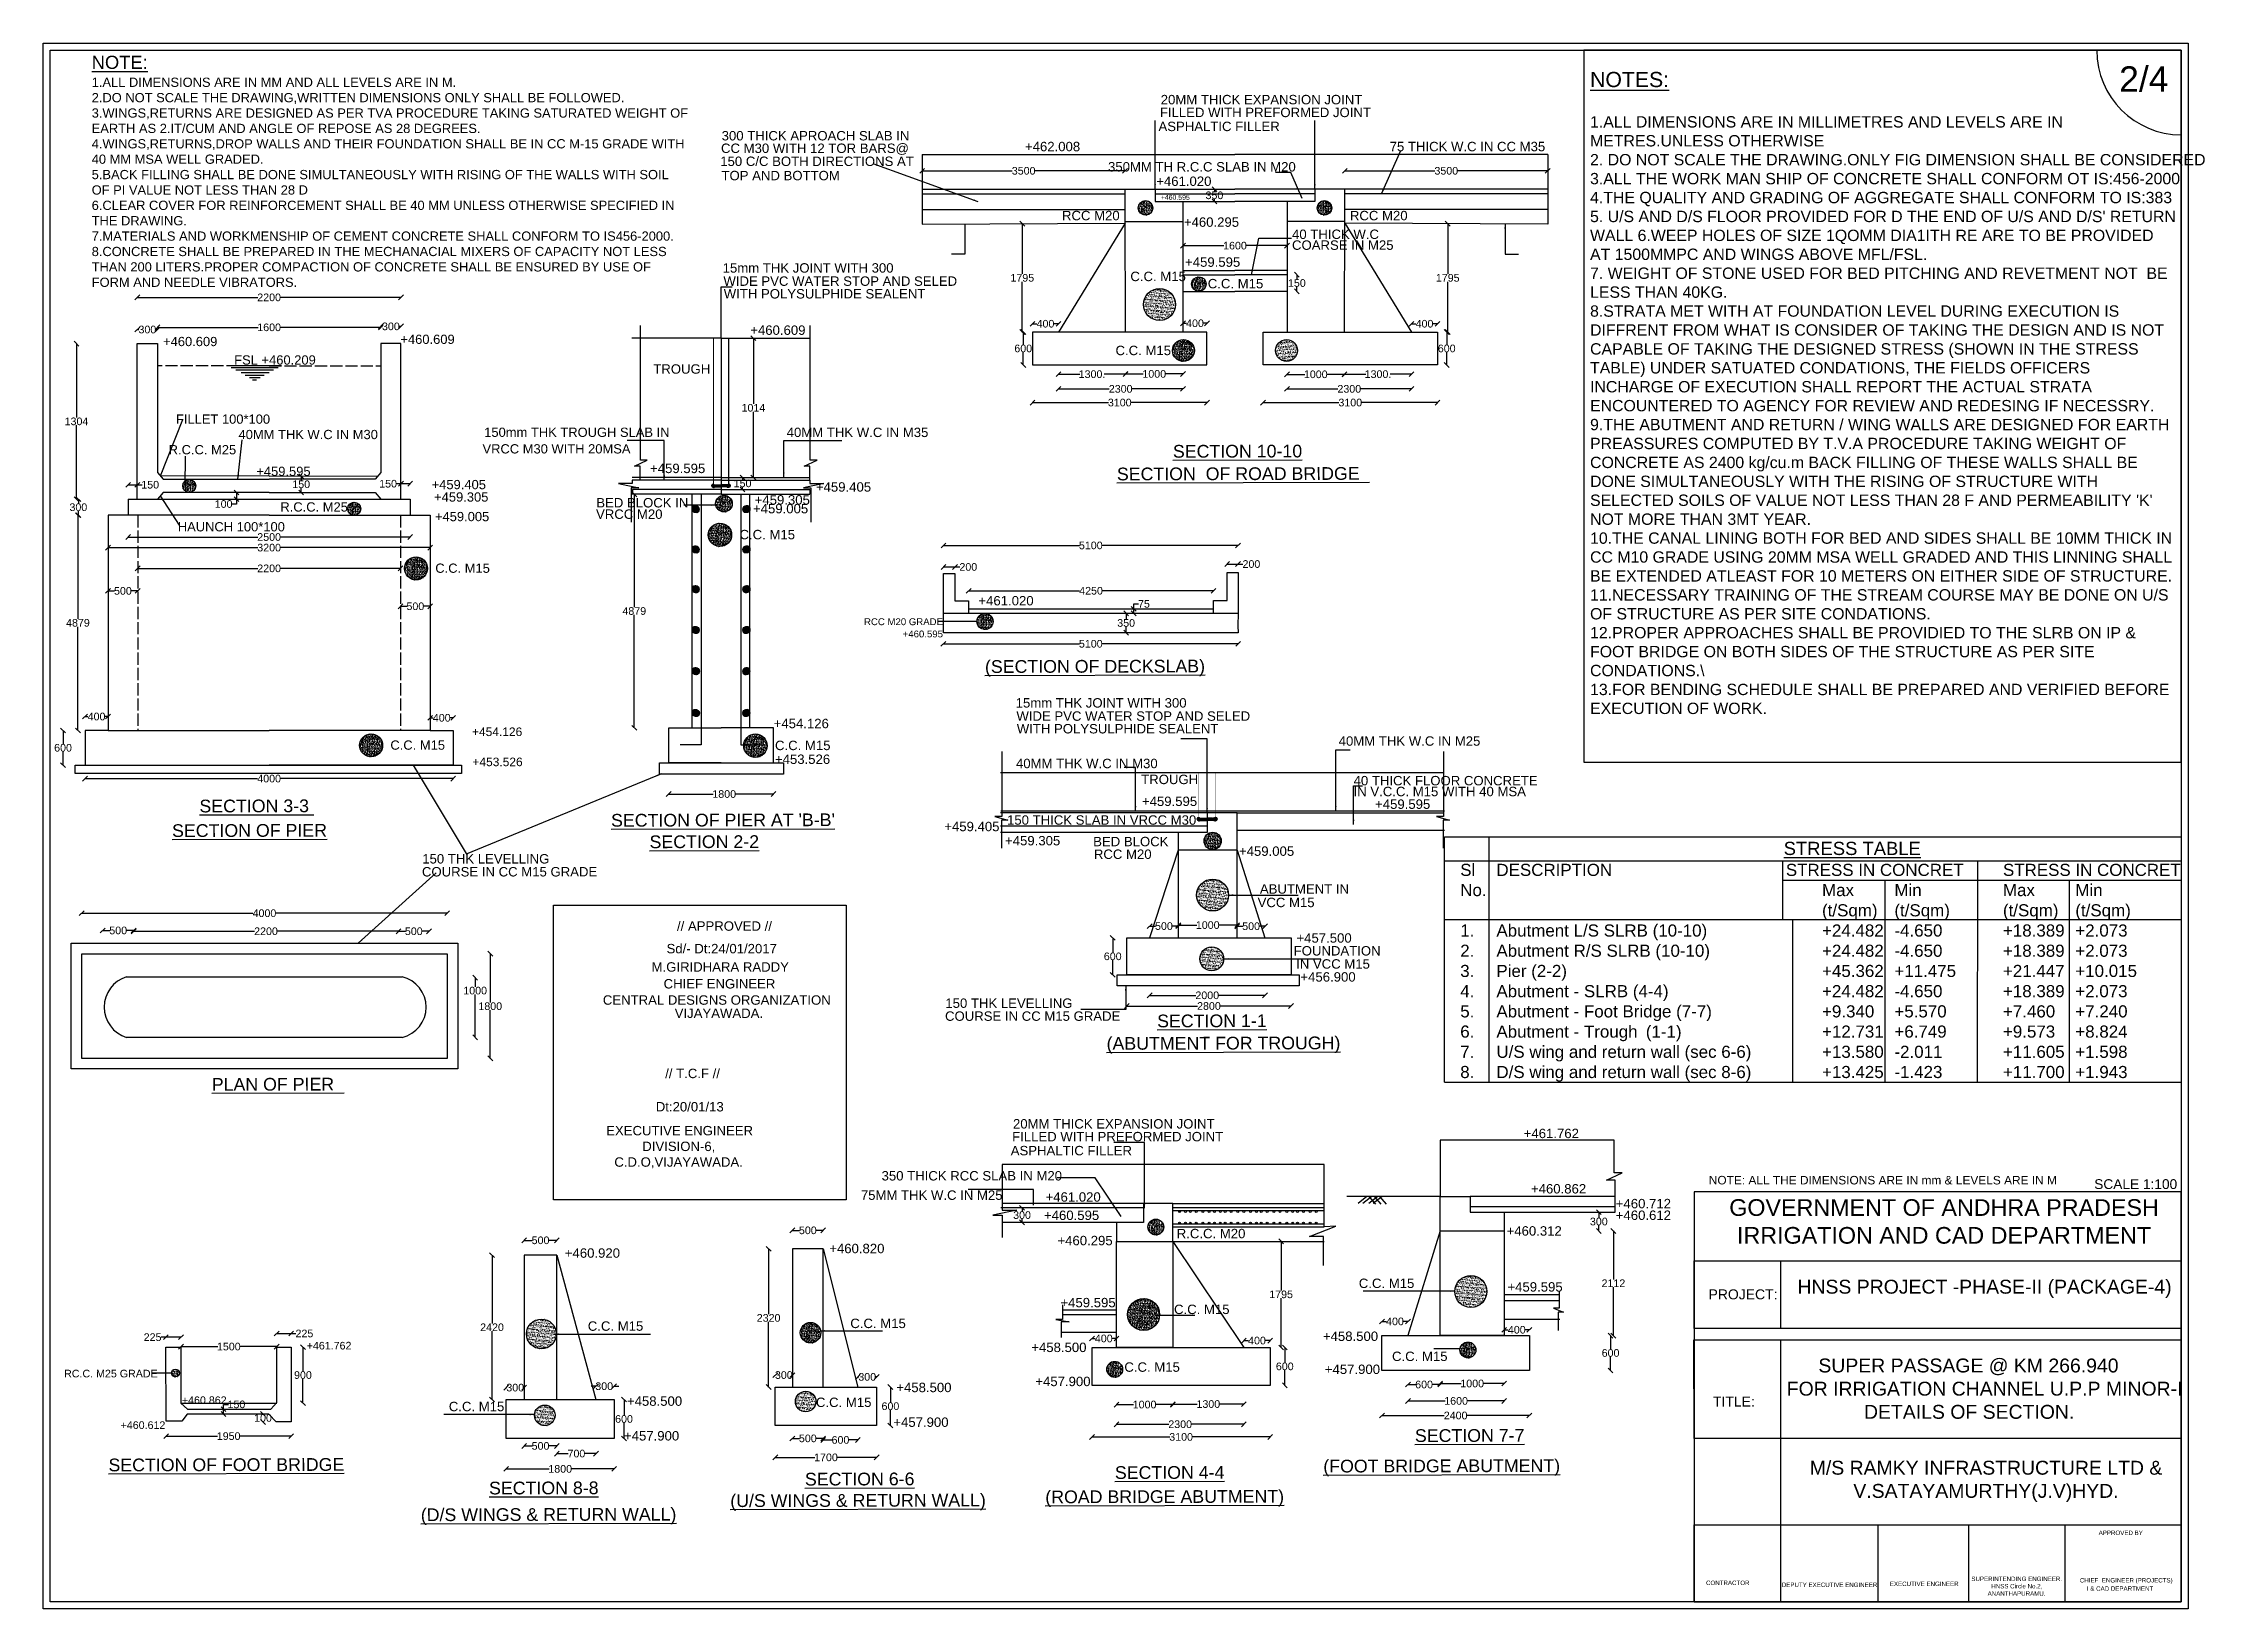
# Model space of a CAD drawing. Header units: millimetres. Extents: x 5124 to 6568637, y 2311 to 91879094.
# Drawn here: x 3536025 to 3578527, y 45932837 to 45963604 of the extents above; entities that cross this region are included whole.
import ezdxf

# ---------------------------------------------------------------- set-up
doc = ezdxf.new("R2010")
doc.units = ezdxf.units.MM
doc.header["$MEASUREMENT"] = 0
doc.linetypes.add('ACAD_ISO02W100', pattern=[15, 12, -3])
for name, color, linetype in [('DIMENSION', 7, 'Continuous'), ('DRAWING', 7, 'Continuous'), ('TEXT', 7, 'Continuous')]:
    doc.layers.add(name, color=color, linetype=linetype)
doc.styles.get("Standard").update_dxf_attribs({"font": 'arial.ttf', "height": 150})
doc.dimstyles.get("Standard").update_dxf_attribs({"dimtxt": 200, "dimasz": 110, "dimexe": 0.18, "dimexo": 0.0625, "dimgap": 0.09, "dimtad": 0, "dimtih": 1, "dimtoh": 1, "dimdec": 0, "dimzin": 0, "dimdsep": 46, "dimtxsty": 'Standard', "dimblk": 'OBLIQUE', "dimcen": 0.09, "dimse1": 1, "dimse2": 1, "dimadec": 0, "dimazin": 0, "dimtfac": 1, "dimtdec": 0, "dimtofl": 0, "dimtmove": 0, "dimatfit": 3, "dimfxl": 1, "dimtolj": 1, "dimtzin": 0, "dimarcsym": 0})

msp = doc.modelspace()

# ---------------------------------------------------------------- texts
at = {"layer": 'DRAWING', "attachment_point": 1}
for s, insert, char_height, width in [('{\\H1.3398x;\\LNOTE:\\P\\H0.70268x;\\l1.ALL DIMENSIONS ARE IN MM AND ALL LEVELS ARE IN M.\\P2.DO NOT SCALE THE DRAWING,WRITTEN DIMENSIONS ONLY SHALL BE FOLLOWED.\\P3.WINGS,RETURNS ARE DESIGNED AS PER TVA PROCEDURE TAKING SATURATED WEIGHT OF EARTH AS 2.IT/CUM AND ANGLE OF REPOSE AS 28 DEGREES.\\P4.WINGS,RETURNS,DROP WALLS AND THEIR FOUNDATION SHALL BE IN CC M-15 GRADE WITH 40 MM MSA WELL GRADED.\\P5.BACK FILLING SHALL BE DONE SIMULTANEOUSLY WITH RISING OF THE WALLS WITH SOIL OF PI VALUE NOT LESS THAN 28 D\\P6.CLEAR COVER FOR REINFORCEMENT SHALL BE 40 MM UNLESS OTHERWISE SPECIFIED IN THE DRAWING.\\P7.MATERIALS AND WORKMENSHIP OF CEMENT CONCRETE SHALL CONFORM TO IS456-2000.\\P8.CONCRETE SHALL BE PREPARED IN THE MECHANACIAL MIXERS OF CAPACITY NOT LESS THAN 200 LITERS.PROPER COMPACTION OF CONCRETE SHALL BE ENSURED BY USE OF FORM AND NEEDLE VIBRATORS.}', (3536978.2, 45963358.7), 192.6615, 11694.13), ("{\\H1.3398x;\\LNOTES:  }\\P\\P1.ALL DIMENSIONS ARE IN MILLIMETRES AND LEVELS ARE IN METRES.UNLESS OTHERWISE \\P2. DO NOT SCALE THE DRAWING.ONLY FIG DIMENSION SHALL BE CONSIDERED \\P3.ALL THE WORK MAN SHIP OF CONCRETE SHALL CONFORM OT IS:456-2000\\P4.THE QUALITY AND GRADING OF AGGREGATE SHALL CONFORM TO IS:383\\P5. U/S AND D/S FLOOR PROVIDED FOR D THE END OF U/S AND D/S' RETURN WALL 6.WEEP HOLES OF SIZE 1QOMM DIA1ITH RE ARE TO BE PROVIDED AT 1500MMPC AND WINGS ABOVE MFL/FSL.\\P7. WEIGHT OF STONE USED FOR BED PITCHING AND REVETMENT NOT  BE LESS THAN 40KG. \\P8.STRATA MET WITH AT FOUNDATION LEVEL DURING EXECUTION IS DIFFRENT FROM WHAT IS CONSIDER OF TAKING THE DESIGN AND IS NOT CAPABLE OF TAKING THE DESIGNED STRESS (SHOWN IN THE STRESS TABLE) UNDER SATUATED CONDATIONS, THE FIELDS OFFICERS INCHARGE OF EXECUTION SHALL REPORT THE ACTUAL STRATA ENCOUNTERED TO AGENCY FOR REVIEW AND REDESING IF NECESSRY. \\P9.THE ABUTMENT AND RETURN / WING WALLS ARE DESIGNED FOR EARTH PREASSURES COMPUTED BY T.V.A PROCEDURE TAKING WEIGHT OF CONCRETE AS 2400 kg/cu.m BACK FILLING OF THESE WALLS SHALL BE DONE SIMULTANEOUSLY WITH THE RISING OF STRUCTURE WITH SELECTED SOILS OF VALUE NOT LESS THAN 28 F AND PERMEABILITY 'K' NOT MORE THAN 3MT YEAR.\\P10.THE CANAL LINING BOTH FOR BED AND SIDES SHALL BE 10MM THICK IN CC M10 GRADE USING 20MM MSA WELL GRADED AND THIS LINNING SHALL BE EXTENDED ATLEAST FOR 10 METERS ON EITHER SIDE OF STRUCTURE.\\P11.NECESSARY TRAINING OF THE STREAM COURSE MAY BE DONE ON U/S OF STRUCTURE AS PER SITE CONDATIONS.\\P12.PROPER APPROACHES SHALL BE PROVIDIED TO THE SLRB ON IP & FOOT BRIDGE ON BOTH SIDES OF THE STRUCTURE AS PER SITE CONDATIONS.\\\\\\P13.FOR BENDING SCHEDULE SHALL BE PREPARED AND VERIFIED BEFORE EXECUTION OF WORK.", (3566439.8, 45963041.1), 223.0608, 11510.769), ('\\pi5756.3;{\\H1.4574x;      \\LSTRESS TABLE\\P\\pi0;\\H0.91933x;\\lSl^IDESCRIPTION^I^I^I^I^ISTRESS IN CONCRET^I^ISTRESS IN CONCRET\\PNo.^I^I^I^I^I^I^I^I^I^IMax^I^IMin^I^I^IMax^I^IMin\\P^I^I^I^I^I^I^I^I^I^I(t/Sqm)^I(t/Sqm)^I^I(t/Sqm)^I(t/Sqm)\\P1.^IAbutment L/S SLRB (10-10)^I^I^I^I+24.482^I-4.650^I^I+18.389^I+2.073\\P\\H0.99998x;2.^IAbutment R/S SLRB (10-10)^I^I^I^I+24.482^I-4.650^I^I+18.389^I+2.073\\P3.^IPier (2-2)^I^I^I^I^I^I^I^I+45.362^I+11.475^I^I+21.447^I+10.015\\P\\H0.99998x;4.^IAbutment - SLRB (4-4)^I^I^I^I^I+24.482^I-4.650^I^I+18.389^I+2.073\\P\\H0.99998x;5.^IAbutment - Foot Bridge (7-7)^I^I^I^I+9.340^I+5.570^I^I+7.460^I+7.240\\P6.^IAbutment - Trough^I (1-1)^I\\H0.99996x;^I^I^I+12.731^I+6.749^I^I+9.573^I+8.824\\P7.^IU/S wing and return wall (sec 6-6)^I^I+13.580^I-2.011^I^I+11.605^I+1.598\\P8.^ID/S wing and return wall (sec 8-6)\\H0.99996x;^I^I+13.425^I-1.423^I^I+11.700^I+1.943}', (3563887.3, 45947909.4), 177.852, 14793.196), ('IN VCC M15', (3560660.5, 45945602), 185.03, 1487.071), ('VIJAYAWADA. ', (3548441.5, 45944632.9), 185.031, 1800.097)]:
    msp.add_mtext(s, dxfattribs=dict(at, insert=insert, char_height=char_height, width=width))
at = {"layer": 'TEXT'}
for s, height, p in [('2/4', 500, (3576842.9, 45962650.5)), ('20MM THICK EXPANSION JOINT', 185.031, (3557998.3, 45962404.1)), ('FILLED WITH PREFORMED JOINT', 185.031, (3557981.2, 45962152.4)), ('300 THICK APROACH SLAB IN ', 185.031, (3549364.6, 45961694.2)), ('ASPHALTIC FILLER', 185.031, (3557954, 45961877.4)), ('150 C/C BOTH DIRECTIONS AT', 185.031, (3549337.3, 45961191.9)), ('CC M30 WITH 12 TOR BARS@', 185.031, (3549352.2, 45961447.7)), ('+462.008', 185.03, (3555328.9, 45961481.7)), ('75 THICK W.C IN CC M35', 185.031, (3562499.5, 45961481.7)), ('TOP AND BOTTOM', 185.031, (3549361.6, 45960911.3)), ('350MM TH R.C.C SLAB IN M20', 185.031, (3556962.1, 45961083.6)), ('+461.020', 185.03, (3557909.8, 45960800.1)), ('+460.595', 97.08, (3558000.4, 45960527.1)), ('RCC M20', 185.03, (3556056.4, 45960124.9)), ('+460.295', 185.03, (3558453.4, 45959996.7)), ('RCC M20', 185.03, (3561717.8, 45960124.9)), ('40 THICK W.C ', 185.031, (3560580.3, 45959757.6)), ('COARSE IN M25', 185.031, (3560579.7, 45959544.2)), ('15mm THK JOINT WITH 300', 185.031, (3549384.5, 45959096.1)), ('+459.595', 185.03, (3558476.6, 45959210.9)), ('WIDE PVC WATER STOP AND SELED', 185.031, (3549399.6, 45958836.5)), ('WITH POLYSULPHIDE SEALENT', 185.031, (3549406.5, 45958587.8)), (' C.C. M15  ', 185.031, (3557329.2, 45958928.9)), (' C.C. M15  ', 185.031, (3558851.3, 45958787.4)), ('+460.609', 185.03, (3549927.8, 45957873.1)), (' +460.609', 182, (3538310.8, 45957651.3)), (' +460.609', 182, (3542977.6, 45957694.8)), (' C.C. M15  ', 185.031, (3557037.3, 45957474)), ('FSL +460.209', 181.996, (3539780.4, 45957288.6)), ('TROUGH', 185.03, (3548020.8, 45957109.5)), ('FILLET 100*100', 181.996, (3538635, 45956126.1)), ('40MM THK W.C IN M30', 181.996, (3539865.4, 45955823.6)), ('150mm THK TROUGH SLAB IN', 181.996, (3544695.9, 45955867.6)), ('40MM THK W.C IN M35', 185.031, (3550643.4, 45955864.6)), ('R.C.C. M25  ', 181.996, (3538491.9, 45955525.1)), ('VRCC M30 WITH 20MSA', 181.996, (3544662.5, 45955541.8)), ('+459.595', 182, (3540214.9, 45955100)), (' +459.405', 182, (3543591.8, 45954839.4)), ('+459.595', 185.03, (3547957.3, 45955156.3)), ('+459.405', 185.03, (3551218.3, 45954791.5)), ('R.C.C. M25  ', 181.996, (3540688.1, 45954400.1)), (' +459.305', 182, (3543640.4, 45954595.5)), ('BED BLOCK IN', 185.031, (3546899.8, 45954480.8)), ('+459.005', 185.03, (3549981.5, 45954365.8)), ('+459.305', 185.03, (3550014.6, 45954537.1)), ('HAUNCH 100*100', 181.996, (3538671.2, 45954010.5)), (' +459.005', 182, (3543656.9, 45954210.9)), ('VRCC M20', 185.03, (3546895, 45954256.5)), (' C.C. M15  ', 185.031, (3549644.3, 45953855)), (' C.C. M15  ', 181.996, (3543663.5, 45953196.4)), ('+461.020', 185.03, (3554413.7, 45952556)), ('RCC M20 GRADE', 135.049, (3552164.4, 45952167.6)), ('+460.595', 135.05, (3552924.3, 45951926.9)), ('15mm THK JOINT WITH 300', 185.031, (3555146.2, 45950548)), ('+454.126', 185.03, (3550387.8, 45950142.2)), ('WIDE PVC WATER STOP AND SELED', 185.031, (3555161.3, 45950288.3)), (' C.C. M15  ', 181.996, (3542780.9, 45949719.4)), (' +454.126', 168.37, (3544391, 45949988.1)), (' C.C. M15  ', 185.031, (3550342.2, 45949711.4)), ('WITH POLYSULPHIDE SEALENT', 185.031, (3555168.2, 45950039.6)), ('40MM THK W.C IN M25', 185.031, (3561497.1, 45949798)), (' +453.526', 168.37, (3544399.2, 45949396.2)), ('+453.526', 185.03, (3550413.1, 45949440.3)), ('40MM THK W.C IN M30', 185.031, (3555152.3, 45949356.5)), ('TROUGH', 185.03, (3557613.8, 45949043.5)), ('40 THICK FLOOR CONCRETE', 185.031, (3561790.6, 45949019)), ('IN V.C.C. M15 WITH 40 MSA', 185.031, (3561790, 45948805.7)), ('+459.595', 185.03, (3557629.1, 45948613.3)), ('+459.595', 185.03, (3562213.1, 45948557.2)), ('+459.405', 185.03, (3553742.5, 45948118.1)), ('150 THICK SLAB IN VRCC M30', 185.031, (3554976.3, 45948245.6)), ('+459.305', 185.03, (3554937.4, 45947839.6)), ('BED BLOCK', 185.03, (3556670.2, 45947822.2)), ('RCC M20', 185.03, (3556684, 45947573.3)), ('+459.005', 185.03, (3559537, 45947633.9)), ('COURSE IN CC M15 GRADE', 185.031, (3543471.7, 45947228.5)), ('150 THK LEVELLING ', 185.031, (3543477.8, 45947483)), ('ABUTMENT IN ', 185.031, (3559948.3, 45946891.1)), ('VCC M15', 185.03, (3559903.1, 45946625.5)), ('// APPROVED //', 185.031, (3548486.9, 45946161.4)), ('+457.500', 185.03, (3560667.7, 45945927.1)), ('Sd/- Dt:24/01/2017', 185.031, (3548281.5, 45945717.9)), ('FOUNDATION ', 185.031, (3560612.8, 45945675)), ('M.GIRIDHARA RADDY', 185.031, (3547987.6, 45945357.8)), ('CHIEF ENGINEER', 185.031, (3548223.3, 45945027.1)), ('+456.900', 185.03, (3560745.3, 45945162)), ('CENTRAL DESIGNS ORGANIZATION', 185.031, (3547029.3, 45944707.7)), ('150 THK LEVELLING ', 185.031, (3553763.3, 45944645.9)), ('COURSE IN CC M15 GRADE', 185.031, (3553757.2, 45944391.4)), ('// T.C.F //', 185.031, (3548254.6, 45943264.9)), ('Dt:20/01/13', 185.031, (3548069.4, 45942610.4)), ('FILLED WITH PREFORMED JOINT', 185.031, (3555076.2, 45942022.9)), ('20MM THICK EXPANSION JOINT', 185.031, (3555093.3, 45942274.6)), ('+461.762', 185.03, (3565135.7, 45942085.7)), ('ASPHALTIC FILLER', 185.031, (3555049, 45941748)), ('350 THICK RCC SLAB IN M20', 185.031, (3552509.4, 45941253.5)), ('75MM THK W.C IN M25', 185.031, (3552102.2, 45940872.7)), ('+461.020', 185.03, (3555733.3, 45940836.8)), ('+460.862', 185.03, (3565278.1, 45940998.1)), ('SCALE 1:100', 192.752, (3576353.2, 45941085.8)), ('+460.595', 185.03, (3555703, 45940476.8)), ('+460.712', 185.03, (3566946, 45940706.7)), ('+460.612', 185.03, (3566945.9, 45940478.2)), ('+460.295', 185.03, (3555967.9, 45939980.6)), (' R.C.C. M20', 185.031, (3558241.3, 45940118.1)), ('+460.312', 185.03, (3564798.7, 45940169.7)), ('+460.920', 185.03, (3546281.3, 45939735.3)), ('+460.820', 185.03, (3551480.7, 45939824.1)), (' C.C. M15  ', 185.031, (3561821.2, 45939140.1)), ('+459.595', 185.03, (3564816, 45939069.9)), ('+459.595', 185.03, (3556026.9, 45938761.2)), (' C.C. M15  ', 185.031, (3558188.3, 45938628.2)), (' C.C. M15  ', 185.031, (3546660.9, 45938299.6)), (' C.C. M15  ', 185.031, (3551822.6, 45938352.6)), ('+461.762', 150, (3541205.7, 45937932.2)), ('+458.500', 185.03, (3555453.3, 45937881.6)), ('+458.500', 185.03, (3561187.3, 45938100.1)), (' RC.C. M25 GRADE', 150, (3536377.7, 45937383.8)), (' C.C. M15  ', 185.031, (3557211.3, 45937493.8)), ('+457.900', 185.03, (3561225.2, 45937450.5)), (' C.C. M15  ', 185.031, (3562474.1, 45937705.2)), ('+458.500', 185.03, (3552799.3, 45937093.3)), ('+457.900', 185.03, (3555532.9, 45937211.8)), ('+460.862', 150, (3538751.6, 45936859.8)), (' C.C. M15  ', 185.031, (3543927.9, 45936718.9)), ('+458.500', 185.03, (3547503, 45936825.6)), (' C.C. M15  ', 185.031, (3551146.9, 45936801.3)), ('+460.612', 150, (3537546.6, 45936370.5)), ('+457.900', 185.03, (3547444.9, 45936143.2)), ('+457.900', 185.03, (3552741.2, 45936411)), ('APPROVED BY', 86.719, (3576440.2, 45934286.1)), ('CONTRACTOR', 86.72, (3568720.3, 45933302.5)), ('I & CAD DEPARTMENT', 86.719, (3576208.8, 45933190))]:
    msp.add_text(s, height=height, dxfattribs=at).set_placement(p)
for s, p in [('%%USECTION 10-10', (3558237.5, 45955458.8)), ('%%USECTION  OF ROAD BRIDGE  ', (3557136.1, 45955013.1)), ('%%U(SECTION OF DECKSLAB)', (3554542.5, 45951229)), ('%%USECTION 3-3 ', (3539097.1, 45948487.4)), ('%%USECTION OF PIER', (3538558.8, 45948004.2)), ("%%USECTION OF PIER AT 'B-B'", (3547190.5, 45948207.1)), ('%%USECTION 2-2', (3547947.2, 45947783.9)), ('%%USECTION 1-1', (3557927.8, 45944263.3)), ('%%U(ABUTMENT FOR TROUGH)', (3556933.5, 45943822.1)), ('%%UPLAN OF PIER  ', (3539339.1, 45943016.6)), ('%%USECTION 7-7', (3562996.2, 45936114.4)), ('%%USECTION OF FOOT BRIDGE', (3537308.4, 45935537.1)), ('%%USECTION 6-6', (3551002.1, 45935258.4)), ('%%USECTION 4-4', (3557097, 45935387.7)), ('%%U(FOOT BRIDGE ABUTMENT)', (3561194.8, 45935514.4)), ('%%USECTION 8-8', (3544791.1, 45935083.2)), ('%%U(U/S WINGS & RETURN WALL)', (3549534.3, 45934835.1)), ('%%U(ROAD BRIDGE ABUTMENT)', (3555728.5, 45934910)), ('%%U(D/S WINGS & RETURN WALL)', (3543449.4, 45934558.3))]:
    msp.add_text(s, height=250, rotation=0.1412, dxfattribs=at).set_placement(p)
at = {"layer": 'TEXT', "attachment_point": 1}
for s, insert, char_height, width in [('\\pi2530.7; EXECUTIVE ENGINEER\\P\\pi3311.8;DIVISION-6,\\P\\pi2762.2;C.D.O,VIJAYAWADA. ', (3544492.4, 45942325.5), 185.031, 8016.963), ('NOTE: ALL THE DIMENSIONS ARE IN mm & LEVELS ARE IN M', (3568774.7, 45941343.3), 167.334, 6829.734), ('PROJECT:', (3568769.6, 45939113.6), 196.26, 1831.193), ('\\pi1306.6;SUPER PASSAGE @ KM 266.940\\P\\pi48.42;      FOR IRRIGATION CHANNEL U.P.P MINOR-I                         \\P\\pi2204;DETAILS OF SECTION.', (3569622.6, 45937753.8), 273.18, 8480.267), ('TITLE:', (3568856.4, 45937006), 196.26, 1064.253), ('\\pi1483.1;M/S RAMKY INFRASTRUCTURE LTD &\\P\\pi2340.7;V.SATAYAMURTHY(J.V)HYD.', (3569275.7, 45935744.8), 273.18, 9862.605), ('DEPUTY EXECUTIVE ENGINEER  ', (3570210.2, 45933350.7), 86.719, 2435.562), ('  EXECUTIVE ENGINEER  ', (3572266.8, 45933369.4), 86.719, 2435.562), ('\\pi619.64;SUPERINTENDING ENGINEER.\\P\\pi1012.2;HNSS Circle No.2,\\P\\pi940.05;ANANTHAPURAMU.', (3573317.3, 45933468), 86.719, 3007.086), ('CHIEF  ENGINEER (PROJECTS)', (3576070.4, 45933439.6), 86.719, 1953.615)]:
    msp.add_mtext(s, dxfattribs=dict(at, insert=insert, char_height=char_height, width=width))
at = {"layer": 'TEXT', "color": 7, "width": 9348.916, "attachment_point": 5}
for s, insert, char_height in [('GOVERNMENT OF ANDHRA PRADESH\\PIRRIGATION AND CAD DEPARTMENT', (3573399.6, 45940446.5), 327.816), ('HNSS PROJECT -PHASE-II (PACKAGE-4)', (3574196.3, 45939124.8), 273.18)]:
    msp.add_mtext(s, dxfattribs=dict(at, insert=insert, char_height=char_height))

# ---------------------------------------------------------------- blocks, each defined once
blk = doc.blocks.new('_Oblique')
at = {"color": 0, "linetype": 'ByBlock', "lineweight": -2}
blk.add_line((-0.5, -0.5), (0.5, 0.5), dxfattribs=at)
blk = doc.blocks.new('*D59')
at = {"layer": 'Defpoints', "color": 0}
for p in [(3538272, 45957977), (3537874, 45957701), (3538272, 45957701)]:
    blk.add_point(p, dxfattribs=at)
at = {"layer": 'DIMENSION', "color": 0, "lineweight": -2}
for p, q in [((3537874, 45957977), (3537907, 45957977)), ((3538272, 45957977), (3538238, 45957977))]:
    blk.add_line(p, q, dxfattribs=at)
at = {"layer": 'DIMENSION', "color": 0, "lineweight": -2, "xscale": 95, "yscale": 95, "zscale": 95, "rotation": 180}
blk.add_blockref('_Oblique', (3537874, 45957977), dxfattribs=at)
at = {"layer": 'DIMENSION', "color": 0, "lineweight": -2, "xscale": 95, "yscale": 95, "zscale": 95}
blk.add_blockref('_Oblique', (3538272, 45957977), dxfattribs=at)
at = {"layer": 'DIMENSION', "color": 0, "insert": (3538073, 45957977), "char_height": 150, "attachment_point": 5}
blk.add_mtext('\\A1;300', dxfattribs=at)
blk = doc.blocks.new('*D60')
at = {"layer": 'Defpoints', "color": 0}
for p in [(3542663, 45958020), (3538272, 45957701), (3542663, 45957701)]:
    blk.add_point(p, dxfattribs=at)
at = {"layer": 'DIMENSION', "color": 0, "lineweight": -2}
for p, q in [((3538272, 45958020), (3540250, 45958020)), ((3542663, 45958020), (3540684, 45958020))]:
    blk.add_line(p, q, dxfattribs=at)
at = {"layer": 'DIMENSION', "color": 0, "lineweight": -2, "xscale": 95, "yscale": 95, "zscale": 95, "rotation": 180}
blk.add_blockref('_Oblique', (3538272, 45958020), dxfattribs=at)
at = {"layer": 'DIMENSION', "color": 0, "lineweight": -2, "xscale": 95, "yscale": 95, "zscale": 95}
blk.add_blockref('_Oblique', (3542663, 45958020), dxfattribs=at)
at = {"layer": 'DIMENSION', "color": 0, "insert": (3540467, 45958020), "char_height": 150, "attachment_point": 5}
blk.add_mtext('\\A1;1600', dxfattribs=at)
blk = doc.blocks.new('*D61')
at = {"layer": 'Defpoints', "color": 0}
for p in [(3543060, 45958039), (3542663, 45957701), (3543060, 45957701)]:
    blk.add_point(p, dxfattribs=at)
at = {"layer": 'DIMENSION', "color": 0, "lineweight": -2}
for p, q in [((3542663, 45958039), (3542696, 45958039)), ((3543060, 45958039), (3543027, 45958039))]:
    blk.add_line(p, q, dxfattribs=at)
at = {"layer": 'DIMENSION', "color": 0, "lineweight": -2, "xscale": 95, "yscale": 95, "zscale": 95, "rotation": 180}
blk.add_blockref('_Oblique', (3542663, 45958039), dxfattribs=at)
at = {"layer": 'DIMENSION', "color": 0, "lineweight": -2, "xscale": 95, "yscale": 95, "zscale": 95}
blk.add_blockref('_Oblique', (3543060, 45958039), dxfattribs=at)
at = {"layer": 'DIMENSION', "color": 0, "insert": (3542861, 45958039), "char_height": 150, "attachment_point": 5}
blk.add_mtext('\\A1;300', dxfattribs=at)
blk = doc.blocks.new('*D54')
at = {"layer": 'Defpoints', "color": 0}
for p in [(3543060, 45958609), (3537874, 45957701), (3543060, 45957701)]:
    blk.add_point(p, dxfattribs=at)
at = {"layer": 'DIMENSION', "color": 0, "lineweight": -2}
for p, q in [((3537874, 45958609), (3540242, 45958609)), ((3543060, 45958609), (3540692, 45958609))]:
    blk.add_line(p, q, dxfattribs=at)
at = {"layer": 'DIMENSION', "color": 0, "lineweight": -2, "xscale": 95, "yscale": 95, "zscale": 95, "rotation": 180}
blk.add_blockref('_Oblique', (3537874, 45958609), dxfattribs=at)
at = {"layer": 'DIMENSION', "color": 0, "lineweight": -2, "xscale": 95, "yscale": 95, "zscale": 95}
blk.add_blockref('_Oblique', (3543060, 45958609), dxfattribs=at)
at = {"layer": 'DIMENSION', "color": 0, "insert": (3540467, 45958609), "char_height": 150, "attachment_point": 5}
blk.add_mtext('\\A1;2200', dxfattribs=at)
blk = doc.blocks.new('*D62')
at = {"layer": 'Defpoints', "color": 0}
for p in [(3539825, 45954775), (3539825, 45954643), (3539825, 45954643)]:
    blk.add_point(p, dxfattribs=at)
at = {"layer": 'DIMENSION', "color": 0, "lineweight": -2}
for p, q in [((3539825, 45954548), (3539730, 45954548)), ((3539825, 45954775), (3539825, 45954643)), ((3539825, 45954643), (3539825, 45954548))]:
    blk.add_line(p, q, dxfattribs=at)
at = {"layer": 'DIMENSION', "color": 0, "lineweight": -2, "xscale": 95, "yscale": 95, "zscale": 95}
for p, rotation in [((3539825, 45954775), 90), ((3539825, 45954643), 270)]:
    blk.add_blockref('_Oblique', p, dxfattribs=dict(at, rotation=rotation))
at = {"layer": 'DIMENSION', "color": 0, "insert": (3539572, 45954548), "char_height": 150, "attachment_point": 5}
blk.add_mtext('\\A1;100', dxfattribs=at)
blk = doc.blocks.new('*D63')
at = {"layer": 'Defpoints', "color": 0}
for p in [(3537694, 45954643), (3537874, 45954927), (3537874, 45954643)]:
    blk.add_point(p, dxfattribs=at)
at = {"layer": 'DIMENSION', "color": 0, "lineweight": -2}
for p, q in [((3537694, 45954927), (3537874, 45954927)), ((3537874, 45954927), (3537969, 45954927))]:
    blk.add_line(p, q, dxfattribs=at)
at = {"layer": 'DIMENSION', "color": 0, "lineweight": -2, "xscale": 95, "yscale": 95, "zscale": 95, "rotation": 180}
blk.add_blockref('_Oblique', (3537694, 45954927), dxfattribs=at)
at = {"layer": 'DIMENSION', "color": 0, "lineweight": -2, "xscale": 95, "yscale": 95, "zscale": 95}
blk.add_blockref('_Oblique', (3537874, 45954927), dxfattribs=at)
at = {"layer": 'DIMENSION', "color": 0, "insert": (3538128, 45954927), "char_height": 150, "attachment_point": 5}
blk.add_mtext('\\A1;150', dxfattribs=at)
blk = doc.blocks.new('*D64')
at = {"layer": 'Defpoints', "color": 0}
for p in [(3541050, 45955097), (3541098, 45955097), (3541050, 45954775)]:
    blk.add_point(p, dxfattribs=at)
at = {"layer": 'DIMENSION', "color": 0, "lineweight": -2}
for p, q in [((3541098, 45955097), (3541098, 45955013)), ((3541098, 45954775), (3541098, 45954859))]:
    blk.add_line(p, q, dxfattribs=at)
at = {"layer": 'DIMENSION', "color": 0, "lineweight": -2, "xscale": 95, "yscale": 95, "zscale": 95}
for p, rotation in [((3541098, 45955097), 90), ((3541098, 45954775), 270)]:
    blk.add_blockref('_Oblique', p, dxfattribs=dict(at, rotation=rotation))
at = {"layer": 'DIMENSION', "color": 0, "insert": (3541098, 45954936), "char_height": 150, "attachment_point": 5}
blk.add_mtext('\\A1;150', dxfattribs=at)
blk = doc.blocks.new('*D65')
at = {"layer": 'Defpoints', "color": 0}
for p in [(3543060, 45954947), (3543060, 45954643), (3543240, 45954643)]:
    blk.add_point(p, dxfattribs=at)
at = {"layer": 'DIMENSION', "color": 0, "lineweight": -2}
for p, q in [((3543060, 45954947), (3542965, 45954947)), ((3543240, 45954947), (3543060, 45954947))]:
    blk.add_line(p, q, dxfattribs=at)
at = {"layer": 'DIMENSION', "color": 0, "lineweight": -2, "xscale": 95, "yscale": 95, "zscale": 95, "rotation": 180}
blk.add_blockref('_Oblique', (3543060, 45954947), dxfattribs=at)
at = {"layer": 'DIMENSION', "color": 0, "lineweight": -2, "xscale": 95, "yscale": 95, "zscale": 95}
blk.add_blockref('_Oblique', (3543240, 45954947), dxfattribs=at)
at = {"layer": 'DIMENSION', "color": 0, "insert": (3542806, 45954947), "char_height": 150, "attachment_point": 5}
blk.add_mtext('\\A1;150', dxfattribs=at)
blk = doc.blocks.new('*D55')
at = {"layer": 'Defpoints', "color": 0}
for p in [(3537694, 45954643), (3543240, 45954643), (3543240, 45953899)]:
    blk.add_point(p, dxfattribs=at)
at = {"layer": 'DIMENSION', "color": 0, "lineweight": -2}
for p, q in [((3537694, 45953899), (3540242, 45953899)), ((3543240, 45953899), (3540692, 45953899))]:
    blk.add_line(p, q, dxfattribs=at)
at = {"layer": 'DIMENSION', "color": 0, "lineweight": -2, "xscale": 95, "yscale": 95, "zscale": 95, "rotation": 180}
blk.add_blockref('_Oblique', (3537694, 45953899), dxfattribs=at)
at = {"layer": 'DIMENSION', "color": 0, "lineweight": -2, "xscale": 95, "yscale": 95, "zscale": 95}
blk.add_blockref('_Oblique', (3543240, 45953899), dxfattribs=at)
at = {"layer": 'DIMENSION', "color": 0, "insert": (3540467, 45953899), "char_height": 150, "attachment_point": 5}
blk.add_mtext('\\A1;2500', dxfattribs=at)
blk = doc.blocks.new('*D66')
at = {"layer": 'Defpoints', "color": 0}
for p in [(3543634, 45953691), (3537300, 45953512), (3543634, 45953512)]:
    blk.add_point(p, dxfattribs=at)
at = {"layer": 'DIMENSION', "color": 0, "lineweight": -2}
for p, q in [((3537300, 45953691), (3540243, 45953691)), ((3543634, 45953691), (3540691, 45953691))]:
    blk.add_line(p, q, dxfattribs=at)
at = {"layer": 'DIMENSION', "color": 0, "lineweight": -2, "xscale": 95, "yscale": 95, "zscale": 95, "rotation": 180}
blk.add_blockref('_Oblique', (3537300, 45953691), dxfattribs=at)
at = {"layer": 'DIMENSION', "color": 0, "lineweight": -2, "xscale": 95, "yscale": 95, "zscale": 95}
blk.add_blockref('_Oblique', (3543634, 45953691), dxfattribs=at)
at = {"layer": 'DIMENSION', "color": 0, "insert": (3540467, 45953691), "char_height": 150, "attachment_point": 5}
blk.add_mtext('\\A1;3200', dxfattribs=at)
blk = doc.blocks.new('*D67')
at = {"layer": 'Defpoints', "color": 0}
for p in [(3537300, 45952841), (3537300, 45952841), (3537883, 45952841)]:
    blk.add_point(p, dxfattribs=at)
at = {"layer": 'DIMENSION', "color": 0, "lineweight": -2}
for p, q in [((3537300, 45952841), (3537426, 45952841)), ((3537883, 45952841), (3537757, 45952841))]:
    blk.add_line(p, q, dxfattribs=at)
at = {"layer": 'DIMENSION', "color": 0, "lineweight": -2, "xscale": 95, "yscale": 95, "zscale": 95, "rotation": 180}
blk.add_blockref('_Oblique', (3537300, 45952841), dxfattribs=at)
at = {"layer": 'DIMENSION', "color": 0, "lineweight": -2, "xscale": 95, "yscale": 95, "zscale": 95}
blk.add_blockref('_Oblique', (3537883, 45952841), dxfattribs=at)
at = {"layer": 'DIMENSION', "color": 0, "insert": (3537592, 45952841), "char_height": 150, "attachment_point": 5}
blk.add_mtext('\\A1;500', dxfattribs=at)
blk = doc.blocks.new('*D68')
at = {"layer": 'Defpoints', "color": 0}
for p in [(3543051, 45952538), (3543634, 45952538), (3543634, 45952538)]:
    blk.add_point(p, dxfattribs=at)
at = {"layer": 'DIMENSION', "color": 0, "lineweight": -2}
for p, q in [((3543051, 45952538), (3543177, 45952538)), ((3543634, 45952538), (3543508, 45952538))]:
    blk.add_line(p, q, dxfattribs=at)
at = {"layer": 'DIMENSION', "color": 0, "lineweight": -2, "xscale": 95, "yscale": 95, "zscale": 95, "rotation": 180}
blk.add_blockref('_Oblique', (3543051, 45952538), dxfattribs=at)
at = {"layer": 'DIMENSION', "color": 0, "lineweight": -2, "xscale": 95, "yscale": 95, "zscale": 95}
blk.add_blockref('_Oblique', (3543634, 45952538), dxfattribs=at)
at = {"layer": 'DIMENSION', "color": 0, "insert": (3543342, 45952538), "char_height": 150, "attachment_point": 5}
blk.add_mtext('\\A1;500', dxfattribs=at)
blk = doc.blocks.new('*D69')
at = {"layer": 'Defpoints', "color": 0}
for p in [(3536847, 45950371), (3536847, 45950097), (3537300, 45950097)]:
    blk.add_point(p, dxfattribs=at)
at = {"layer": 'DIMENSION', "color": 0, "lineweight": -2}
for p, q in [((3536847, 45950371), (3536905, 45950371)), ((3537300, 45950371), (3537242, 45950371))]:
    blk.add_line(p, q, dxfattribs=at)
at = {"layer": 'DIMENSION', "color": 0, "lineweight": -2, "xscale": 95, "yscale": 95, "zscale": 95, "rotation": 180}
blk.add_blockref('_Oblique', (3536847, 45950371), dxfattribs=at)
at = {"layer": 'DIMENSION', "color": 0, "lineweight": -2, "xscale": 95, "yscale": 95, "zscale": 95}
blk.add_blockref('_Oblique', (3537300, 45950371), dxfattribs=at)
at = {"layer": 'DIMENSION', "color": 0, "insert": (3537074, 45950371), "char_height": 150, "attachment_point": 5}
blk.add_mtext('\\A1;400', dxfattribs=at)
blk = doc.blocks.new('*D70')
at = {"layer": 'Defpoints', "color": 0}
for p in [(3543634, 45950346), (3543634, 45950097), (3544087, 45950097)]:
    blk.add_point(p, dxfattribs=at)
at = {"layer": 'DIMENSION', "color": 0, "lineweight": -2}
for p, q in [((3543634, 45950346), (3543692, 45950346)), ((3544087, 45950346), (3544029, 45950346))]:
    blk.add_line(p, q, dxfattribs=at)
at = {"layer": 'DIMENSION', "color": 0, "lineweight": -2, "xscale": 95, "yscale": 95, "zscale": 95, "rotation": 180}
blk.add_blockref('_Oblique', (3543634, 45950346), dxfattribs=at)
at = {"layer": 'DIMENSION', "color": 0, "lineweight": -2, "xscale": 95, "yscale": 95, "zscale": 95}
blk.add_blockref('_Oblique', (3544087, 45950346), dxfattribs=at)
at = {"layer": 'DIMENSION', "color": 0, "insert": (3543861, 45950346), "char_height": 150, "attachment_point": 5}
blk.add_mtext('\\A1;400', dxfattribs=at)
blk = doc.blocks.new('*D71')
at = {"layer": 'Defpoints', "color": 0}
for p in [(3536847, 45949416), (3544087, 45949416), (3544087, 45949152)]:
    blk.add_point(p, dxfattribs=at)
at = {"layer": 'DIMENSION', "color": 0, "lineweight": -2}
for p, q in [((3536847, 45949152), (3540240, 45949152)), ((3544087, 45949152), (3540694, 45949152))]:
    blk.add_line(p, q, dxfattribs=at)
at = {"layer": 'DIMENSION', "color": 0, "lineweight": -2, "xscale": 95, "yscale": 95, "zscale": 95, "rotation": 180}
blk.add_blockref('_Oblique', (3536847, 45949152), dxfattribs=at)
at = {"layer": 'DIMENSION', "color": 0, "lineweight": -2, "xscale": 95, "yscale": 95, "zscale": 95}
blk.add_blockref('_Oblique', (3544087, 45949152), dxfattribs=at)
at = {"layer": 'DIMENSION', "color": 0, "insert": (3540467, 45949152), "char_height": 150, "attachment_point": 5}
blk.add_mtext('\\A1;4000', dxfattribs=at)
blk = doc.blocks.new('*D56')
at = {"layer": 'Defpoints', "color": 0}
for p in [(3536415, 45950097), (3536847, 45950097), (3536847, 45949416)]:
    blk.add_point(p, dxfattribs=at)
at = {"layer": 'DIMENSION', "color": 0, "lineweight": -2}
for p, q in [((3536415, 45950097), (3536415, 45949833)), ((3536415, 45949416), (3536415, 45949680))]:
    blk.add_line(p, q, dxfattribs=at)
at = {"layer": 'DIMENSION', "color": 0, "lineweight": -2, "xscale": 95, "yscale": 95, "zscale": 95}
for p, rotation in [((3536415, 45950097), 90), ((3536415, 45949416), 270)]:
    blk.add_blockref('_Oblique', p, dxfattribs=dict(at, rotation=rotation))
at = {"layer": 'DIMENSION', "color": 0, "insert": (3536415, 45949757), "char_height": 150, "attachment_point": 5}
blk.add_mtext('\\A1;600', dxfattribs=at)
blk = doc.blocks.new('*D72')
at = {"layer": 'Defpoints', "color": 0}
for p in [(3536708, 45954328), (3537527, 45954328), (3537074, 45950097)]:
    blk.add_point(p, dxfattribs=at)
at = {"layer": 'DIMENSION', "color": 0, "lineweight": -2}
for p, q in [((3536708, 45954328), (3536708, 45952289)), ((3536708, 45950097), (3536708, 45952136))]:
    blk.add_line(p, q, dxfattribs=at)
at = {"layer": 'DIMENSION', "color": 0, "lineweight": -2, "xscale": 95, "yscale": 95, "zscale": 95}
for p, rotation in [((3536708, 45954328), 90), ((3536708, 45950097), 270)]:
    blk.add_blockref('_Oblique', p, dxfattribs=dict(at, rotation=rotation))
at = {"layer": 'DIMENSION', "color": 0, "insert": (3536708, 45952213), "char_height": 150, "attachment_point": 5}
blk.add_mtext('\\A1;4879', dxfattribs=at)
blk = doc.blocks.new('*D57')
at = {"layer": 'Defpoints', "color": 0}
for p in [(3536716, 45954643), (3538101, 45954643), (3537527, 45954328)]:
    blk.add_point(p, dxfattribs=at)
at = {"layer": 'DIMENSION', "color": 0, "lineweight": -2}
for p, q in [((3536716, 45954643), (3536716, 45954562)), ((3536716, 45954328), (3536716, 45954409))]:
    blk.add_line(p, q, dxfattribs=at)
at = {"layer": 'DIMENSION', "color": 0, "lineweight": -2, "xscale": 95, "yscale": 95, "zscale": 95}
for p, rotation in [((3536716, 45954643), 90), ((3536716, 45954328), 270)]:
    blk.add_blockref('_Oblique', p, dxfattribs=dict(at, rotation=rotation))
at = {"layer": 'DIMENSION', "color": 0, "insert": (3536716, 45954485), "char_height": 150, "attachment_point": 5}
blk.add_mtext('\\A1;300', dxfattribs=at)
blk = doc.blocks.new('*D58')
at = {"layer": 'Defpoints', "color": 0}
for p in [(3536679, 45957701), (3538101, 45957701), (3536716, 45954643)]:
    blk.add_point(p, dxfattribs=at)
at = {"layer": 'DIMENSION', "color": 0, "lineweight": -2}
for p, q in [((3536679, 45957701), (3536679, 45956249)), ((3536679, 45954643), (3536679, 45956095))]:
    blk.add_line(p, q, dxfattribs=at)
at = {"layer": 'DIMENSION', "color": 0, "lineweight": -2, "xscale": 95, "yscale": 95, "zscale": 95}
for p, rotation in [((3536679, 45957701), 90), ((3536679, 45954643), 270)]:
    blk.add_blockref('_Oblique', p, dxfattribs=dict(at, rotation=rotation))
at = {"layer": 'DIMENSION', "color": 0, "insert": (3536679, 45956172), "char_height": 150, "attachment_point": 5}
blk.add_mtext('\\A1;1304', dxfattribs=at)
blk = doc.blocks.new('*D73')
at = {"layer": 'Defpoints', "color": 0}
for p in [(3543051, 45953283), (3537883, 45952213), (3543051, 45952213)]:
    blk.add_point(p, dxfattribs=at)
at = {"layer": 'DRAWING', "color": 0, "lineweight": -2}
for p, q in [((3537883, 45953283), (3540242, 45953283)), ((3543051, 45953283), (3540692, 45953283))]:
    blk.add_line(p, q, dxfattribs=at)
at = {"layer": 'DRAWING', "color": 0, "lineweight": -2, "xscale": 95, "yscale": 95, "zscale": 95, "rotation": 180}
blk.add_blockref('_Oblique', (3537883, 45953283), dxfattribs=at)
at = {"layer": 'DRAWING', "color": 0, "lineweight": -2, "xscale": 95, "yscale": 95, "zscale": 95}
blk.add_blockref('_Oblique', (3543051, 45953283), dxfattribs=at)
at = {"layer": 'DRAWING', "color": 0, "insert": (3540467, 45953283), "char_height": 150, "attachment_point": 5}
blk.add_mtext('\\A1;2200', dxfattribs=at)
blk = doc.blocks.new('*D74')
at = {"layer": 'Defpoints', "color": 0}
for p in [(3549939, 45957808), (3549989, 45957808), (3549939, 45955071)]:
    blk.add_point(p, dxfattribs=at)
at = {"layer": 'DIMENSION', "color": 0, "lineweight": -2}
for p, q in [((3549989, 45957808), (3549989, 45956516)), ((3549989, 45955071), (3549989, 45956363))]:
    blk.add_line(p, q, dxfattribs=at)
at = {"layer": 'DIMENSION', "color": 0, "lineweight": -2, "xscale": 95, "yscale": 95, "zscale": 95}
for p, rotation in [((3549989, 45957808), 90), ((3549989, 45955071), 270)]:
    blk.add_blockref('_Oblique', p, dxfattribs=dict(at, rotation=rotation))
at = {"layer": 'DIMENSION', "color": 0, "insert": (3549989, 45956439), "char_height": 150, "attachment_point": 5}
blk.add_mtext('\\A1;1014', dxfattribs=at)
blk = doc.blocks.new('*D75')
at = {"layer": 'Defpoints', "color": 0}
for p in [(3549769, 45955071), (3549776, 45955071), (3549769, 45954834)]:
    blk.add_point(p, dxfattribs=at)
at = {"layer": 'DIMENSION', "color": 0, "lineweight": -2}
for p, q in [((3549776, 45955071), (3549776, 45955029)), ((3549776, 45954834), (3549776, 45954876))]:
    blk.add_line(p, q, dxfattribs=at)
at = {"layer": 'DIMENSION', "color": 0, "lineweight": -2, "xscale": 95, "yscale": 95, "zscale": 95}
for p, rotation in [((3549776, 45955071), 90), ((3549776, 45954834), 270)]:
    blk.add_blockref('_Oblique', p, dxfattribs=dict(at, rotation=rotation))
at = {"layer": 'DIMENSION', "color": 0, "insert": (3549776, 45954953), "char_height": 150, "attachment_point": 5}
blk.add_mtext('\\A1;150', dxfattribs=at)
blk = doc.blocks.new('*D76')
at = {"layer": 'Defpoints', "color": 0}
for p in [(3547807, 45954739), (3547647, 45950151), (3548323, 45950151)]:
    blk.add_point(p, dxfattribs=at)
at = {"layer": 'DIMENSION', "color": 0, "lineweight": -2}
for p, q in [((3547647, 45954739), (3547647, 45952522)), ((3547647, 45950151), (3547647, 45952369))]:
    blk.add_line(p, q, dxfattribs=at)
at = {"layer": 'DIMENSION', "color": 0, "lineweight": -2, "xscale": 95, "yscale": 95, "zscale": 95}
for p, rotation in [((3547647, 45954739), 90), ((3547647, 45950151), 270)]:
    blk.add_blockref('_Oblique', p, dxfattribs=dict(at, rotation=rotation))
at = {"layer": 'DIMENSION', "color": 0, "insert": (3547647, 45952445), "char_height": 150, "attachment_point": 5}
blk.add_mtext('\\A1;4879', dxfattribs=at)
blk = doc.blocks.new('*D77')
at = {"layer": 'Defpoints', "color": 0}
for p in [(3548323, 45949459), (3550383, 45949459), (3550383, 45948848)]:
    blk.add_point(p, dxfattribs=at)
at = {"layer": 'TEXT', "color": 0, "lineweight": -2}
for p, q in [((3548323, 45948848), (3549198, 45948848)), ((3550383, 45948848), (3549631, 45948848))]:
    blk.add_line(p, q, dxfattribs=at)
at = {"layer": 'TEXT', "color": 0, "lineweight": -2, "xscale": 95, "yscale": 95, "zscale": 95, "rotation": 180}
blk.add_blockref('_Oblique', (3548323, 45948848), dxfattribs=at)
at = {"layer": 'TEXT', "color": 0, "lineweight": -2, "xscale": 95, "yscale": 95, "zscale": 95}
blk.add_blockref('_Oblique', (3550383, 45948848), dxfattribs=at)
at = {"layer": 'TEXT', "color": 0, "insert": (3549415, 45948848), "char_height": 150, "attachment_point": 5}
blk.add_mtext('\\A1;1800', dxfattribs=at)
blk = doc.blocks.new('*D78')
at = {"layer": 'Defpoints', "color": 0}
for p in [(3559519, 45953368), (3559305, 45953201), (3559519, 45953201)]:
    blk.add_point(p, dxfattribs=at)
at = {"layer": 'DIMENSION', "color": 0, "lineweight": -2}
for p, q in [((3559305, 45953368), (3559519, 45953368)), ((3559519, 45953368), (3559614, 45953368))]:
    blk.add_line(p, q, dxfattribs=at)
at = {"layer": 'DIMENSION', "color": 0, "lineweight": -2, "xscale": 95, "yscale": 95, "zscale": 95, "rotation": 180}
blk.add_blockref('_Oblique', (3559305, 45953368), dxfattribs=at)
at = {"layer": 'DIMENSION', "color": 0, "lineweight": -2, "xscale": 95, "yscale": 95, "zscale": 95}
blk.add_blockref('_Oblique', (3559519, 45953368), dxfattribs=at)
at = {"layer": 'DIMENSION', "color": 0, "insert": (3559781, 45953368), "char_height": 150, "attachment_point": 5}
blk.add_mtext('\\A1;200', dxfattribs=at)
blk = doc.blocks.new('*D79')
at = {"layer": 'Defpoints', "color": 0}
for p in [(3553726, 45953734), (3553726, 45953183), (3559519, 45953201)]:
    blk.add_point(p, dxfattribs=at)
at = {"layer": 'DIMENSION', "color": 0, "lineweight": -2}
for p, q in [((3553726, 45953734), (3556399, 45953734)), ((3559519, 45953734), (3556846, 45953734))]:
    blk.add_line(p, q, dxfattribs=at)
at = {"layer": 'DIMENSION', "color": 0, "lineweight": -2, "xscale": 95, "yscale": 95, "zscale": 95, "rotation": 180}
blk.add_blockref('_Oblique', (3553726, 45953734), dxfattribs=at)
at = {"layer": 'DIMENSION', "color": 0, "lineweight": -2, "xscale": 95, "yscale": 95, "zscale": 95}
blk.add_blockref('_Oblique', (3559519, 45953734), dxfattribs=at)
at = {"layer": 'DIMENSION', "color": 0, "insert": (3556623, 45953734), "char_height": 150, "attachment_point": 5}
blk.add_mtext('\\A1;5100', dxfattribs=at)
blk = doc.blocks.new('*D80')
at = {"layer": 'Defpoints', "color": 0}
for p in [(3553953, 45953311), (3553726, 45953183), (3553953, 45953183)]:
    blk.add_point(p, dxfattribs=at)
at = {"layer": 'DIMENSION', "color": 0, "lineweight": -2}
for p, q in [((3553726, 45953311), (3553953, 45953311)), ((3553953, 45953311), (3554048, 45953311))]:
    blk.add_line(p, q, dxfattribs=at)
at = {"layer": 'DIMENSION', "color": 0, "lineweight": -2, "xscale": 95, "yscale": 95, "zscale": 95, "rotation": 180}
blk.add_blockref('_Oblique', (3553726, 45953311), dxfattribs=at)
at = {"layer": 'DIMENSION', "color": 0, "lineweight": -2, "xscale": 95, "yscale": 95, "zscale": 95}
blk.add_blockref('_Oblique', (3553953, 45953311), dxfattribs=at)
at = {"layer": 'DIMENSION', "color": 0, "insert": (3554215, 45953311), "char_height": 150, "attachment_point": 5}
blk.add_mtext('\\A1;200', dxfattribs=at)
blk = doc.blocks.new('*D81')
at = {"layer": 'Defpoints', "color": 0}
for p in [(3559036, 45952843), (3554221, 45952643), (3559036, 45952651)]:
    blk.add_point(p, dxfattribs=at)
at = {"layer": 'DIMENSION', "color": 0, "lineweight": -2}
for p, q in [((3554221, 45952843), (3556402, 45952843)), ((3559036, 45952843), (3556855, 45952843))]:
    blk.add_line(p, q, dxfattribs=at)
at = {"layer": 'DIMENSION', "color": 0, "lineweight": -2, "xscale": 95, "yscale": 95, "zscale": 95, "rotation": 180}
blk.add_blockref('_Oblique', (3554221, 45952843), dxfattribs=at)
at = {"layer": 'DIMENSION', "color": 0, "lineweight": -2, "xscale": 95, "yscale": 95, "zscale": 95}
blk.add_blockref('_Oblique', (3559036, 45952843), dxfattribs=at)
at = {"layer": 'DIMENSION', "color": 0, "insert": (3556628, 45952843), "char_height": 150, "attachment_point": 5}
blk.add_mtext('\\A1;4250', dxfattribs=at)
blk = doc.blocks.new('*D82')
at = {"layer": 'Defpoints', "color": 0}
for p in [(3557458, 45952490), (3557458, 45952401), (3557466, 45952490)]:
    blk.add_point(p, dxfattribs=at)
at = {"layer": 'DIMENSION', "color": 0, "lineweight": -2}
for p, q in [((3557466, 45952490), (3557466, 45952585)), ((3557466, 45952585), (3557561, 45952585)), ((3557466, 45952401), (3557466, 45952490))]:
    blk.add_line(p, q, dxfattribs=at)
at = {"layer": 'DIMENSION', "color": 0, "lineweight": -2, "xscale": 95, "yscale": 95, "zscale": 95}
for p, rotation in [((3557466, 45952490), 90), ((3557466, 45952401), 270)]:
    blk.add_blockref('_Oblique', p, dxfattribs=dict(at, rotation=rotation))
at = {"layer": 'DIMENSION', "color": 0, "insert": (3557669, 45952585), "char_height": 150, "attachment_point": 5}
blk.add_mtext('\\A1;75', dxfattribs=at)
blk = doc.blocks.new('*D83')
at = {"layer": 'Defpoints', "color": 0}
for p in [(3557314, 45952401), (3557314, 45952019), (3557318, 45952019)]:
    blk.add_point(p, dxfattribs=at)
at = {"layer": 'DIMENSION', "color": 0, "lineweight": -2}
for p, q in [((3557318, 45952401), (3557318, 45952286)), ((3557318, 45952019), (3557318, 45952133))]:
    blk.add_line(p, q, dxfattribs=at)
at = {"layer": 'DIMENSION', "color": 0, "lineweight": -2, "xscale": 95, "yscale": 95, "zscale": 95}
for p, rotation in [((3557318, 45952401), 90), ((3557318, 45952019), 270)]:
    blk.add_blockref('_Oblique', p, dxfattribs=dict(at, rotation=rotation))
at = {"layer": 'DIMENSION', "color": 0, "insert": (3557318, 45952210), "char_height": 150, "attachment_point": 5}
blk.add_mtext('\\A1;350', dxfattribs=at)
blk = doc.blocks.new('*D84')
at = {"layer": 'Defpoints', "color": 0}
for p in [(3553725, 45952019), (3559521, 45952019), (3559521, 45951801)]:
    blk.add_point(p, dxfattribs=at)
at = {"layer": 'DIMENSION', "color": 0, "lineweight": -2}
for p, q in [((3553725, 45951801), (3556399, 45951801)), ((3559521, 45951801), (3556847, 45951801))]:
    blk.add_line(p, q, dxfattribs=at)
at = {"layer": 'DIMENSION', "color": 0, "lineweight": -2, "xscale": 95, "yscale": 95, "zscale": 95, "rotation": 180}
blk.add_blockref('_Oblique', (3553725, 45951801), dxfattribs=at)
at = {"layer": 'DIMENSION', "color": 0, "lineweight": -2, "xscale": 95, "yscale": 95, "zscale": 95}
blk.add_blockref('_Oblique', (3559521, 45951801), dxfattribs=at)
at = {"layer": 'DIMENSION', "color": 0, "insert": (3556623, 45951801), "char_height": 150, "attachment_point": 5}
blk.add_mtext('\\A1;5100', dxfattribs=at)
blk = doc.blocks.new('*D87')
at = {"layer": 'Defpoints', "color": 0}
for p in [(3553309, 45961097), (3553309, 45960736), (3557297, 45960736)]:
    blk.add_point(p, dxfattribs=at)
at = {"layer": 'DIMENSION', "color": 0, "lineweight": -2}
for p, q in [((3553309, 45961097), (3555080, 45961097)), ((3557297, 45961097), (3555527, 45961097))]:
    blk.add_line(p, q, dxfattribs=at)
at = {"layer": 'DIMENSION', "color": 0, "lineweight": -2, "xscale": 95, "yscale": 95, "zscale": 95, "rotation": 180}
blk.add_blockref('_Oblique', (3553309, 45961097), dxfattribs=at)
at = {"layer": 'DIMENSION', "color": 0, "lineweight": -2, "xscale": 95, "yscale": 95, "zscale": 95}
blk.add_blockref('_Oblique', (3557297, 45961097), dxfattribs=at)
at = {"layer": 'DIMENSION', "color": 0, "insert": (3555303, 45961097), "char_height": 150, "attachment_point": 5}
blk.add_mtext('\\A1;3500', dxfattribs=at)
blk = doc.blocks.new('*D88')
at = {"layer": 'Defpoints', "color": 0}
for p in [(3555304, 45960058), (3555276, 45957928), (3555476, 45957928)]:
    blk.add_point(p, dxfattribs=at)
at = {"layer": 'DIMENSION', "color": 0, "lineweight": -2}
for p, q in [((3555276, 45960058), (3555276, 45959070)), ((3555276, 45957928), (3555276, 45958916))]:
    blk.add_line(p, q, dxfattribs=at)
at = {"layer": 'DIMENSION', "color": 0, "lineweight": -2, "xscale": 95, "yscale": 95, "zscale": 95}
for p, rotation in [((3555276, 45960058), 90), ((3555276, 45957928), 270)]:
    blk.add_blockref('_Oblique', p, dxfattribs=dict(at, rotation=rotation))
at = {"layer": 'DIMENSION', "color": 0, "insert": (3555276, 45958993), "char_height": 150, "attachment_point": 5}
blk.add_mtext('\\A1;1795', dxfattribs=at)
blk = doc.blocks.new('*D89')
at = {"layer": 'Defpoints', "color": 0}
for p in [(3555476, 45958091), (3555476, 45957928), (3555987, 45957928)]:
    blk.add_point(p, dxfattribs=at)
at = {"layer": 'DIMENSION', "color": 0, "lineweight": -2}
for p, q in [((3555476, 45958091), (3555563, 45958091)), ((3555987, 45958091), (3555900, 45958091))]:
    blk.add_line(p, q, dxfattribs=at)
at = {"layer": 'DIMENSION', "color": 0, "lineweight": -2, "xscale": 95, "yscale": 95, "zscale": 95, "rotation": 180}
blk.add_blockref('_Oblique', (3555476, 45958091), dxfattribs=at)
at = {"layer": 'DIMENSION', "color": 0, "lineweight": -2, "xscale": 95, "yscale": 95, "zscale": 95}
blk.add_blockref('_Oblique', (3555987, 45958091), dxfattribs=at)
at = {"layer": 'DIMENSION', "color": 0, "insert": (3555732, 45958091), "char_height": 150, "attachment_point": 5}
blk.add_mtext('\\A1;400', dxfattribs=at)
blk = doc.blocks.new('*D90')
at = {"layer": 'Defpoints', "color": 0}
for p in [(3555476, 45957928), (3555295, 45957282), (3555476, 45957282)]:
    blk.add_point(p, dxfattribs=at)
at = {"layer": 'DIMENSION', "color": 0, "lineweight": -2}
for p, q in [((3555295, 45957928), (3555295, 45957682)), ((3555295, 45957282), (3555295, 45957528))]:
    blk.add_line(p, q, dxfattribs=at)
at = {"layer": 'DIMENSION', "color": 0, "lineweight": -2, "xscale": 95, "yscale": 95, "zscale": 95}
for p, rotation in [((3555295, 45957928), 90), ((3555295, 45957282), 270)]:
    blk.add_blockref('_Oblique', p, dxfattribs=dict(at, rotation=rotation))
at = {"layer": 'DIMENSION', "color": 0, "insert": (3555295, 45957605), "char_height": 150, "attachment_point": 5}
blk.add_mtext('\\A1;600', dxfattribs=at)
blk = doc.blocks.new('*D91')
at = {"layer": 'Defpoints', "color": 0}
for p in [(3558436, 45957928), (3558908, 45958100), (3558908, 45957928)]:
    blk.add_point(p, dxfattribs=at)
at = {"layer": 'DIMENSION', "color": 0, "lineweight": -2}
for p, q in [((3558436, 45958100), (3558503, 45958100)), ((3558908, 45958100), (3558840, 45958100))]:
    blk.add_line(p, q, dxfattribs=at)
at = {"layer": 'DIMENSION', "color": 0, "lineweight": -2, "xscale": 95, "yscale": 95, "zscale": 95, "rotation": 180}
blk.add_blockref('_Oblique', (3558436, 45958100), dxfattribs=at)
at = {"layer": 'DIMENSION', "color": 0, "lineweight": -2, "xscale": 95, "yscale": 95, "zscale": 95}
blk.add_blockref('_Oblique', (3558908, 45958100), dxfattribs=at)
at = {"layer": 'DIMENSION', "color": 0, "insert": (3558672, 45958100), "char_height": 150, "attachment_point": 5}
blk.add_mtext('\\A1;400', dxfattribs=at)
blk = doc.blocks.new('*D92')
at = {"layer": 'Defpoints', "color": 0}
for p in [(3555987, 45957928), (3557307, 45957928), (3555987, 45957100)]:
    blk.add_point(p, dxfattribs=at)
at = {"layer": 'DIMENSION', "color": 0, "lineweight": -2}
for p, q in [((3555987, 45957100), (3556405, 45957100)), ((3557307, 45957100), (3556888, 45957100))]:
    blk.add_line(p, q, dxfattribs=at)
at = {"layer": 'DIMENSION', "color": 0, "lineweight": -2, "xscale": 95, "yscale": 95, "zscale": 95, "rotation": 180}
blk.add_blockref('_Oblique', (3555987, 45957100), dxfattribs=at)
at = {"layer": 'DIMENSION', "color": 0, "lineweight": -2, "xscale": 95, "yscale": 95, "zscale": 95}
blk.add_blockref('_Oblique', (3557307, 45957100), dxfattribs=at)
at = {"layer": 'DIMENSION', "color": 0, "insert": (3556647, 45957100), "char_height": 150, "attachment_point": 5}
blk.add_mtext('\\A1;1300.', dxfattribs=at)
blk = doc.blocks.new('*D93')
at = {"layer": 'Defpoints', "color": 0}
for p in [(3557307, 45957923), (3558436, 45957928), (3558436, 45957105)]:
    blk.add_point(p, dxfattribs=at)
at = {"layer": 'DIMENSION', "color": 0, "lineweight": -2}
for p, q in [((3557307, 45957105), (3557654, 45957105)), ((3558436, 45957105), (3558088, 45957105))]:
    blk.add_line(p, q, dxfattribs=at)
at = {"layer": 'DIMENSION', "color": 0, "lineweight": -2, "xscale": 95, "yscale": 95, "zscale": 95, "rotation": 180}
blk.add_blockref('_Oblique', (3557307, 45957105), dxfattribs=at)
at = {"layer": 'DIMENSION', "color": 0, "lineweight": -2, "xscale": 95, "yscale": 95, "zscale": 95}
blk.add_blockref('_Oblique', (3558436, 45957105), dxfattribs=at)
at = {"layer": 'DIMENSION', "color": 0, "insert": (3557871, 45957105), "char_height": 150, "attachment_point": 5}
blk.add_mtext('\\A1;1000', dxfattribs=at)
blk = doc.blocks.new('*D94')
at = {"layer": 'Defpoints', "color": 0}
for p in [(3555987, 45957928), (3558436, 45957928), (3558436, 45956811)]:
    blk.add_point(p, dxfattribs=at)
at = {"layer": 'DIMENSION', "color": 0, "lineweight": -2}
for p, q in [((3555987, 45956811), (3556986, 45956811)), ((3558436, 45956811), (3557436, 45956811))]:
    blk.add_line(p, q, dxfattribs=at)
at = {"layer": 'DIMENSION', "color": 0, "lineweight": -2, "xscale": 95, "yscale": 95, "zscale": 95, "rotation": 180}
blk.add_blockref('_Oblique', (3555987, 45956811), dxfattribs=at)
at = {"layer": 'DIMENSION', "color": 0, "lineweight": -2, "xscale": 95, "yscale": 95, "zscale": 95}
blk.add_blockref('_Oblique', (3558436, 45956811), dxfattribs=at)
at = {"layer": 'DIMENSION', "color": 0, "insert": (3557211, 45956811), "char_height": 150, "attachment_point": 5}
blk.add_mtext('\\A1;2300', dxfattribs=at)
blk = doc.blocks.new('*D95')
at = {"layer": 'Defpoints', "color": 0}
for p in [(3555476, 45957282), (3558908, 45957282), (3558908, 45956542)]:
    blk.add_point(p, dxfattribs=at)
at = {"layer": 'DIMENSION', "color": 0, "lineweight": -2}
for p, q in [((3555476, 45956542), (3556968, 45956542)), ((3558908, 45956542), (3557416, 45956542))]:
    blk.add_line(p, q, dxfattribs=at)
at = {"layer": 'DIMENSION', "color": 0, "lineweight": -2, "xscale": 95, "yscale": 95, "zscale": 95, "rotation": 180}
blk.add_blockref('_Oblique', (3555476, 45956542), dxfattribs=at)
at = {"layer": 'DIMENSION', "color": 0, "lineweight": -2, "xscale": 95, "yscale": 95, "zscale": 95}
blk.add_blockref('_Oblique', (3558908, 45956542), dxfattribs=at)
at = {"layer": 'DIMENSION', "color": 0, "insert": (3557192, 45956542), "char_height": 150, "attachment_point": 5}
blk.add_mtext('\\A1;3100', dxfattribs=at)
blk = doc.blocks.new('*D97')
at = {"layer": 'Defpoints', "color": 0}
for p in [(3559054, 45960736), (3559054, 45960736), (3559054, 45960494)]:
    blk.add_point(p, dxfattribs=at)
at = {"layer": 'DIMENSION', "color": 0, "lineweight": -2}
for p, q in [((3559054, 45960736), (3559054, 45960692)), ((3559054, 45960494), (3559054, 45960539))]:
    blk.add_line(p, q, dxfattribs=at)
at = {"layer": 'DIMENSION', "color": 0, "lineweight": -2, "xscale": 95, "yscale": 95, "zscale": 95}
for p, rotation in [((3559054, 45960736), 90), ((3559054, 45960494), 270)]:
    blk.add_blockref('_Oblique', p, dxfattribs=dict(at, rotation=rotation))
at = {"layer": 'DIMENSION', "color": 0, "insert": (3559054, 45960615), "char_height": 150, "attachment_point": 5}
blk.add_mtext('\\A1;350', dxfattribs=at)
blk = doc.blocks.new('*D99')
at = {"layer": 'Defpoints', "color": 0}
for p in [(3565607, 45961097), (3561619, 45960736), (3565607, 45960736)]:
    blk.add_point(p, dxfattribs=at)
at = {"layer": 'DIMENSION', "color": 0, "lineweight": -2}
for p, q in [((3561619, 45961097), (3563390, 45961097)), ((3565607, 45961097), (3563837, 45961097))]:
    blk.add_line(p, q, dxfattribs=at)
at = {"layer": 'DIMENSION', "color": 0, "lineweight": -2, "xscale": 95, "yscale": 95, "zscale": 95, "rotation": 180}
blk.add_blockref('_Oblique', (3561619, 45961097), dxfattribs=at)
at = {"layer": 'DIMENSION', "color": 0, "lineweight": -2, "xscale": 95, "yscale": 95, "zscale": 95}
blk.add_blockref('_Oblique', (3565607, 45961097), dxfattribs=at)
at = {"layer": 'DIMENSION', "color": 0, "insert": (3563613, 45961097), "char_height": 150, "attachment_point": 5}
blk.add_mtext('\\A1;3500', dxfattribs=at)
blk = doc.blocks.new('*D100')
at = {"layer": 'Defpoints', "color": 0}
for p in [(3563613, 45960058), (3563440, 45957928), (3563641, 45957928)]:
    blk.add_point(p, dxfattribs=at)
at = {"layer": 'DIMENSION', "color": 0, "lineweight": -2}
for p, q in [((3563641, 45960058), (3563641, 45959070)), ((3563641, 45957928), (3563641, 45958916))]:
    blk.add_line(p, q, dxfattribs=at)
at = {"layer": 'DIMENSION', "color": 0, "lineweight": -2, "xscale": 95, "yscale": 95, "zscale": 95}
for p, rotation in [((3563641, 45960058), 90), ((3563641, 45957928), 270)]:
    blk.add_blockref('_Oblique', p, dxfattribs=dict(at, rotation=rotation))
at = {"layer": 'DIMENSION', "color": 0, "insert": (3563641, 45958993), "char_height": 150, "attachment_point": 5}
blk.add_mtext('\\A1;1795', dxfattribs=at)
blk = doc.blocks.new('*D101')
at = {"layer": 'Defpoints', "color": 0}
for p in [(3562930, 45957928), (3563440, 45958091), (3563440, 45957928)]:
    blk.add_point(p, dxfattribs=at)
at = {"layer": 'DIMENSION', "color": 0, "lineweight": -2}
for p, q in [((3562930, 45958091), (3563017, 45958091)), ((3563440, 45958091), (3563354, 45958091))]:
    blk.add_line(p, q, dxfattribs=at)
at = {"layer": 'DIMENSION', "color": 0, "lineweight": -2, "xscale": 95, "yscale": 95, "zscale": 95, "rotation": 180}
blk.add_blockref('_Oblique', (3562930, 45958091), dxfattribs=at)
at = {"layer": 'DIMENSION', "color": 0, "lineweight": -2, "xscale": 95, "yscale": 95, "zscale": 95}
blk.add_blockref('_Oblique', (3563440, 45958091), dxfattribs=at)
at = {"layer": 'DIMENSION', "color": 0, "insert": (3563185, 45958091), "char_height": 150, "attachment_point": 5}
blk.add_mtext('\\A1;400', dxfattribs=at)
blk = doc.blocks.new('*D102')
at = {"layer": 'Defpoints', "color": 0}
for p in [(3563440, 45957928), (3563440, 45957282), (3563621, 45957282)]:
    blk.add_point(p, dxfattribs=at)
at = {"layer": 'DIMENSION', "color": 0, "lineweight": -2}
for p, q in [((3563621, 45957928), (3563621, 45957682)), ((3563621, 45957282), (3563621, 45957528))]:
    blk.add_line(p, q, dxfattribs=at)
at = {"layer": 'DIMENSION', "color": 0, "lineweight": -2, "xscale": 95, "yscale": 95, "zscale": 95}
for p, rotation in [((3563621, 45957928), 90), ((3563621, 45957282), 270)]:
    blk.add_blockref('_Oblique', p, dxfattribs=dict(at, rotation=rotation))
at = {"layer": 'DIMENSION', "color": 0, "insert": (3563621, 45957605), "char_height": 150, "attachment_point": 5}
blk.add_mtext('\\A1;600', dxfattribs=at)
blk = doc.blocks.new('*D103')
at = {"layer": 'Defpoints', "color": 0}
for p in [(3561610, 45957928), (3562930, 45957928), (3562930, 45957100)]:
    blk.add_point(p, dxfattribs=at)
at = {"layer": 'DIMENSION', "color": 0, "lineweight": -2}
for p, q in [((3561610, 45957100), (3562028, 45957100)), ((3562930, 45957100), (3562512, 45957100))]:
    blk.add_line(p, q, dxfattribs=at)
at = {"layer": 'DIMENSION', "color": 0, "lineweight": -2, "xscale": 95, "yscale": 95, "zscale": 95, "rotation": 180}
blk.add_blockref('_Oblique', (3561610, 45957100), dxfattribs=at)
at = {"layer": 'DIMENSION', "color": 0, "lineweight": -2, "xscale": 95, "yscale": 95, "zscale": 95}
blk.add_blockref('_Oblique', (3562930, 45957100), dxfattribs=at)
at = {"layer": 'DIMENSION', "color": 0, "insert": (3562270, 45957100), "char_height": 150, "attachment_point": 5}
blk.add_mtext('\\A1;1300.', dxfattribs=at)
blk = doc.blocks.new('*D104')
at = {"layer": 'Defpoints', "color": 0}
for p in [(3560481, 45957928), (3561610, 45957915), (3560481, 45957097)]:
    blk.add_point(p, dxfattribs=at)
at = {"layer": 'DIMENSION', "color": 0, "lineweight": -2}
for p, q in [((3560481, 45957097), (3560829, 45957097)), ((3561610, 45957097), (3561262, 45957097))]:
    blk.add_line(p, q, dxfattribs=at)
at = {"layer": 'DIMENSION', "color": 0, "lineweight": -2, "xscale": 95, "yscale": 95, "zscale": 95, "rotation": 180}
blk.add_blockref('_Oblique', (3560481, 45957097), dxfattribs=at)
at = {"layer": 'DIMENSION', "color": 0, "lineweight": -2, "xscale": 95, "yscale": 95, "zscale": 95}
blk.add_blockref('_Oblique', (3561610, 45957097), dxfattribs=at)
at = {"layer": 'DIMENSION', "color": 0, "insert": (3561046, 45957097), "char_height": 150, "attachment_point": 5}
blk.add_mtext('\\A1;1000', dxfattribs=at)
blk = doc.blocks.new('*D98')
at = {"layer": 'Defpoints', "color": 0}
for p in [(3560481, 45957928), (3562930, 45957928), (3560481, 45956811)]:
    blk.add_point(p, dxfattribs=at)
at = {"layer": 'DIMENSION', "color": 0, "lineweight": -2}
for p, q in [((3560481, 45956811), (3561480, 45956811)), ((3562930, 45956811), (3561931, 45956811))]:
    blk.add_line(p, q, dxfattribs=at)
at = {"layer": 'DIMENSION', "color": 0, "lineweight": -2, "xscale": 95, "yscale": 95, "zscale": 95, "rotation": 180}
blk.add_blockref('_Oblique', (3560481, 45956811), dxfattribs=at)
at = {"layer": 'DIMENSION', "color": 0, "lineweight": -2, "xscale": 95, "yscale": 95, "zscale": 95}
blk.add_blockref('_Oblique', (3562930, 45956811), dxfattribs=at)
at = {"layer": 'DIMENSION', "color": 0, "insert": (3561706, 45956811), "char_height": 150, "attachment_point": 5}
blk.add_mtext('\\A1;2300', dxfattribs=at)
blk = doc.blocks.new('*D105')
at = {"layer": 'Defpoints', "color": 0}
for p in [(3560009, 45957282), (3563440, 45957282), (3560009, 45956542)]:
    blk.add_point(p, dxfattribs=at)
at = {"layer": 'DIMENSION', "color": 0, "lineweight": -2}
for p, q in [((3560009, 45956542), (3561501, 45956542)), ((3563440, 45956542), (3561948, 45956542))]:
    blk.add_line(p, q, dxfattribs=at)
at = {"layer": 'DIMENSION', "color": 0, "lineweight": -2, "xscale": 95, "yscale": 95, "zscale": 95, "rotation": 180}
blk.add_blockref('_Oblique', (3560009, 45956542), dxfattribs=at)
at = {"layer": 'DIMENSION', "color": 0, "lineweight": -2, "xscale": 95, "yscale": 95, "zscale": 95}
blk.add_blockref('_Oblique', (3563440, 45956542), dxfattribs=at)
at = {"layer": 'DIMENSION', "color": 0, "insert": (3561725, 45956542), "char_height": 150, "attachment_point": 5}
blk.add_mtext('\\A1;3100', dxfattribs=at)
blk = doc.blocks.new('*D106')
at = {"layer": 'Defpoints', "color": 0}
for p in [(3558436, 45959626), (3560481, 45959626), (3560481, 45959626)]:
    blk.add_point(p, dxfattribs=at)
at = {"layer": 'DIMENSION', "color": 0, "lineweight": -2}
for p, q in [((3558436, 45959626), (3559242, 45959626)), ((3560481, 45959626), (3559675, 45959626))]:
    blk.add_line(p, q, dxfattribs=at)
at = {"layer": 'DIMENSION', "color": 0, "lineweight": -2, "xscale": 95, "yscale": 95, "zscale": 95, "rotation": 180}
blk.add_blockref('_Oblique', (3558436, 45959626), dxfattribs=at)
at = {"layer": 'DIMENSION', "color": 0, "lineweight": -2, "xscale": 95, "yscale": 95, "zscale": 95}
blk.add_blockref('_Oblique', (3560481, 45959626), dxfattribs=at)
at = {"layer": 'DIMENSION', "color": 0, "insert": (3559458, 45959626), "char_height": 150, "attachment_point": 5}
blk.add_mtext('\\A1;1600', dxfattribs=at)
blk = doc.blocks.new('*D107')
at = {"layer": 'Defpoints', "color": 0}
for p in [(3560481, 45959055), (3560675, 45959055), (3560481, 45958728)]:
    blk.add_point(p, dxfattribs=at)
at = {"layer": 'DIMENSION', "color": 0, "lineweight": -2}
for p, q in [((3560675, 45959055), (3560675, 45958968)), ((3560675, 45958728), (3560675, 45958815))]:
    blk.add_line(p, q, dxfattribs=at)
at = {"layer": 'DIMENSION', "color": 0, "lineweight": -2, "xscale": 95, "yscale": 95, "zscale": 95}
for p, rotation in [((3560675, 45959055), 90), ((3560675, 45958728), 270)]:
    blk.add_blockref('_Oblique', p, dxfattribs=dict(at, rotation=rotation))
at = {"layer": 'DIMENSION', "color": 0, "insert": (3560675, 45958891), "char_height": 150, "attachment_point": 5}
blk.add_mtext('\\A1;150', dxfattribs=at)
blk = doc.blocks.new('*D109')
at = {"layer": 'Defpoints', "color": 0}
for p in [(3557779, 45946022), (3558343, 45946253), (3558343, 45946022)]:
    blk.add_point(p, dxfattribs=at)
at = {"layer": 'DIMENSION', "color": 0, "lineweight": -2}
for p, q in [((3557779, 45946253), (3557895, 45946253)), ((3558343, 45946253), (3558226, 45946253))]:
    blk.add_line(p, q, dxfattribs=at)
at = {"layer": 'DIMENSION', "color": 0, "lineweight": -2, "xscale": 95, "yscale": 95, "zscale": 95, "rotation": 180}
blk.add_blockref('_Oblique', (3557779, 45946253), dxfattribs=at)
at = {"layer": 'DIMENSION', "color": 0, "lineweight": -2, "xscale": 95, "yscale": 95, "zscale": 95}
blk.add_blockref('_Oblique', (3558343, 45946253), dxfattribs=at)
at = {"layer": 'DIMENSION', "color": 0, "insert": (3558061, 45946253), "char_height": 150, "attachment_point": 5}
blk.add_mtext('\\A1;500', dxfattribs=at)
blk = doc.blocks.new('*D110')
at = {"layer": 'Defpoints', "color": 0}
for p in [(3558343, 45946022), (3559502, 45946272), (3559502, 45946022)]:
    blk.add_point(p, dxfattribs=at)
at = {"layer": 'DIMENSION', "color": 0, "lineweight": -2}
for p, q in [((3558343, 45946272), (3558705, 45946272)), ((3559502, 45946272), (3559139, 45946272))]:
    blk.add_line(p, q, dxfattribs=at)
at = {"layer": 'DIMENSION', "color": 0, "lineweight": -2, "xscale": 95, "yscale": 95, "zscale": 95, "rotation": 180}
blk.add_blockref('_Oblique', (3558343, 45946272), dxfattribs=at)
at = {"layer": 'DIMENSION', "color": 0, "lineweight": -2, "xscale": 95, "yscale": 95, "zscale": 95}
blk.add_blockref('_Oblique', (3559502, 45946272), dxfattribs=at)
at = {"layer": 'DIMENSION', "color": 0, "insert": (3558922, 45946272), "char_height": 150, "attachment_point": 5}
blk.add_mtext('\\A1;1000', dxfattribs=at)
blk = doc.blocks.new('*D111')
at = {"layer": 'Defpoints', "color": 0}
for p in [(3559502, 45946022), (3560048, 45946250), (3560048, 45946022)]:
    blk.add_point(p, dxfattribs=at)
at = {"layer": 'DIMENSION', "color": 0, "lineweight": -2}
for p, q in [((3559502, 45946250), (3559610, 45946250)), ((3560048, 45946250), (3559941, 45946250))]:
    blk.add_line(p, q, dxfattribs=at)
at = {"layer": 'DIMENSION', "color": 0, "lineweight": -2, "xscale": 95, "yscale": 95, "zscale": 95, "rotation": 180}
blk.add_blockref('_Oblique', (3559502, 45946250), dxfattribs=at)
at = {"layer": 'DIMENSION', "color": 0, "lineweight": -2, "xscale": 95, "yscale": 95, "zscale": 95}
blk.add_blockref('_Oblique', (3560048, 45946250), dxfattribs=at)
at = {"layer": 'DIMENSION', "color": 0, "insert": (3559775, 45946250), "char_height": 150, "attachment_point": 5}
blk.add_mtext('\\A1;500', dxfattribs=at)
blk = doc.blocks.new('*D112')
at = {"layer": 'Defpoints', "color": 0}
for p in [(3557779, 45946022), (3560048, 45946022), (3560048, 45944892)]:
    blk.add_point(p, dxfattribs=at)
at = {"layer": 'DIMENSION', "color": 0, "lineweight": -2}
for p, q in [((3557779, 45944892), (3558688, 45944892)), ((3560048, 45944892), (3559139, 45944892))]:
    blk.add_line(p, q, dxfattribs=at)
at = {"layer": 'DIMENSION', "color": 0, "lineweight": -2, "xscale": 95, "yscale": 95, "zscale": 95, "rotation": 180}
blk.add_blockref('_Oblique', (3557779, 45944892), dxfattribs=at)
at = {"layer": 'DIMENSION', "color": 0, "lineweight": -2, "xscale": 95, "yscale": 95, "zscale": 95}
blk.add_blockref('_Oblique', (3560048, 45944892), dxfattribs=at)
at = {"layer": 'DIMENSION', "color": 0, "insert": (3558913, 45944892), "char_height": 150, "attachment_point": 5}
blk.add_mtext('\\A1;2000', dxfattribs=at)
blk = doc.blocks.new('*D113')
at = {"layer": 'Defpoints', "color": 0}
for p in [(3557331, 45945295), (3560560, 45945295), (3560560, 45944682)]:
    blk.add_point(p, dxfattribs=at)
at = {"layer": 'DIMENSION', "color": 0, "lineweight": -2}
for p, q in [((3557331, 45944682), (3558721, 45944682)), ((3560560, 45944682), (3559171, 45944682))]:
    blk.add_line(p, q, dxfattribs=at)
at = {"layer": 'DIMENSION', "color": 0, "lineweight": -2, "xscale": 95, "yscale": 95, "zscale": 95, "rotation": 180}
blk.add_blockref('_Oblique', (3557331, 45944682), dxfattribs=at)
at = {"layer": 'DIMENSION', "color": 0, "lineweight": -2, "xscale": 95, "yscale": 95, "zscale": 95}
blk.add_blockref('_Oblique', (3560560, 45944682), dxfattribs=at)
at = {"layer": 'DIMENSION', "color": 0, "insert": (3558946, 45944682), "char_height": 150, "attachment_point": 5}
blk.add_mtext('\\A1;2800', dxfattribs=at)
blk = doc.blocks.new('*D114')
at = {"layer": 'Defpoints', "color": 0}
for p in [(3557054, 45946022), (3557331, 45946022), (3557331, 45945295)]:
    blk.add_point(p, dxfattribs=at)
at = {"layer": 'DIMENSION', "color": 0, "lineweight": -2}
for p, q in [((3557054, 45946022), (3557054, 45945735)), ((3557054, 45945295), (3557054, 45945582))]:
    blk.add_line(p, q, dxfattribs=at)
at = {"layer": 'DIMENSION', "color": 0, "lineweight": -2, "xscale": 95, "yscale": 95, "zscale": 95}
for p, rotation in [((3557054, 45946022), 90), ((3557054, 45945295), 270)]:
    blk.add_blockref('_Oblique', p, dxfattribs=dict(at, rotation=rotation))
at = {"layer": 'DIMENSION', "color": 0, "insert": (3557054, 45945658), "char_height": 150, "attachment_point": 5}
blk.add_mtext('\\A1;600', dxfattribs=at)
blk = doc.blocks.new('*D115')
at = {"layer": 'Defpoints', "color": 0}
for p in [(3537802, 45946167), (3537195, 45945917), (3537802, 45945917)]:
    blk.add_point(p, dxfattribs=at)
at = {"layer": 'DIMENSION', "color": 0, "lineweight": -2}
for p, q in [((3537195, 45946167), (3537333, 45946167)), ((3537802, 45946167), (3537664, 45946167))]:
    blk.add_line(p, q, dxfattribs=at)
at = {"layer": 'DIMENSION', "color": 0, "lineweight": -2, "xscale": 95, "yscale": 95, "zscale": 95, "rotation": 180}
blk.add_blockref('_Oblique', (3537195, 45946167), dxfattribs=at)
at = {"layer": 'DIMENSION', "color": 0, "lineweight": -2, "xscale": 95, "yscale": 95, "zscale": 95}
blk.add_blockref('_Oblique', (3537802, 45946167), dxfattribs=at)
at = {"layer": 'DIMENSION', "color": 0, "insert": (3537499, 45946167), "char_height": 150, "attachment_point": 5}
blk.add_mtext('\\A1;500', dxfattribs=at)
blk = doc.blocks.new('*D116')
at = {"layer": 'Defpoints', "color": 0}
for p in [(3543011, 45946151), (3537802, 45945917), (3543011, 45945917)]:
    blk.add_point(p, dxfattribs=at)
at = {"layer": 'DIMENSION', "color": 0, "lineweight": -2}
for p, q in [((3537802, 45946151), (3540181, 45946151)), ((3543011, 45946151), (3540631, 45946151))]:
    blk.add_line(p, q, dxfattribs=at)
at = {"layer": 'DIMENSION', "color": 0, "lineweight": -2, "xscale": 95, "yscale": 95, "zscale": 95, "rotation": 180}
blk.add_blockref('_Oblique', (3537802, 45946151), dxfattribs=at)
at = {"layer": 'DIMENSION', "color": 0, "lineweight": -2, "xscale": 95, "yscale": 95, "zscale": 95}
blk.add_blockref('_Oblique', (3543011, 45946151), dxfattribs=at)
at = {"layer": 'DIMENSION', "color": 0, "insert": (3540406, 45946151), "char_height": 150, "attachment_point": 5}
blk.add_mtext('\\A1;2200', dxfattribs=at)
blk = doc.blocks.new('*D117')
at = {"layer": 'Defpoints', "color": 0}
for p in [(3543611, 45946151), (3543011, 45945917), (3543611, 45945917)]:
    blk.add_point(p, dxfattribs=at)
at = {"layer": 'DIMENSION', "color": 0, "lineweight": -2}
for p, q in [((3543011, 45946151), (3543146, 45946151)), ((3543611, 45946151), (3543477, 45946151))]:
    blk.add_line(p, q, dxfattribs=at)
at = {"layer": 'DIMENSION', "color": 0, "lineweight": -2, "xscale": 95, "yscale": 95, "zscale": 95, "rotation": 180}
blk.add_blockref('_Oblique', (3543011, 45946151), dxfattribs=at)
at = {"layer": 'DIMENSION', "color": 0, "lineweight": -2, "xscale": 95, "yscale": 95, "zscale": 95}
blk.add_blockref('_Oblique', (3543611, 45946151), dxfattribs=at)
at = {"layer": 'DIMENSION', "color": 0, "insert": (3543311, 45946151), "char_height": 150, "attachment_point": 5}
blk.add_mtext('\\A1;500', dxfattribs=at)
blk = doc.blocks.new('*D118')
at = {"layer": 'Defpoints', "color": 0}
for p in [(3543968, 45946506), (3536782, 45945710), (3543968, 45945710)]:
    blk.add_point(p, dxfattribs=at)
at = {"layer": 'DIMENSION', "color": 0, "lineweight": -2}
for p, q in [((3536782, 45946506), (3540148, 45946506)), ((3543968, 45946506), (3540602, 45946506))]:
    blk.add_line(p, q, dxfattribs=at)
at = {"layer": 'DIMENSION', "color": 0, "lineweight": -2, "xscale": 95, "yscale": 95, "zscale": 95, "rotation": 180}
blk.add_blockref('_Oblique', (3536782, 45946506), dxfattribs=at)
at = {"layer": 'DIMENSION', "color": 0, "lineweight": -2, "xscale": 95, "yscale": 95, "zscale": 95}
blk.add_blockref('_Oblique', (3543968, 45946506), dxfattribs=at)
at = {"layer": 'DIMENSION', "color": 0, "insert": (3540375, 45946506), "char_height": 150, "attachment_point": 5}
blk.add_mtext('\\A1;4000', dxfattribs=at)
blk = doc.blocks.new('*D119')
at = {"layer": 'Defpoints', "color": 0}
for p in [(3543138, 45945241), (3543084, 45944067), (3544518, 45944067)]:
    blk.add_point(p, dxfattribs=at)
at = {"layer": 'DIMENSION', "color": 0, "lineweight": -2}
for p, q in [((3544518, 45945241), (3544518, 45945062)), ((3544518, 45944067), (3544518, 45944909))]:
    blk.add_line(p, q, dxfattribs=at)
at = {"layer": 'DIMENSION', "color": 0, "lineweight": -2, "xscale": 95, "yscale": 95, "zscale": 95}
for p, rotation in [((3544518, 45945241), 90), ((3544518, 45944067), 270)]:
    blk.add_blockref('_Oblique', p, dxfattribs=dict(at, rotation=rotation))
at = {"layer": 'DIMENSION', "color": 0, "insert": (3544518, 45944985), "char_height": 150, "attachment_point": 5}
blk.add_mtext('\\A1;1000', dxfattribs=at)
blk = doc.blocks.new('*D120')
at = {"layer": 'Defpoints', "color": 0}
for p in [(3543968, 45945710), (3544815, 45945710), (3543968, 45943654)]:
    blk.add_point(p, dxfattribs=at)
at = {"layer": 'DIMENSION', "color": 0, "lineweight": -2}
for p, q in [((3544815, 45945710), (3544815, 45944754)), ((3544815, 45943654), (3544815, 45944601))]:
    blk.add_line(p, q, dxfattribs=at)
at = {"layer": 'DIMENSION', "color": 0, "lineweight": -2, "xscale": 95, "yscale": 95, "zscale": 95}
for p, rotation in [((3544815, 45945710), 90), ((3544815, 45943654), 270)]:
    blk.add_blockref('_Oblique', p, dxfattribs=dict(at, rotation=rotation))
at = {"layer": 'DIMENSION', "color": 0, "insert": (3544815, 45944678), "char_height": 150, "attachment_point": 5}
blk.add_mtext('\\A1;1800', dxfattribs=at)
blk = doc.blocks.new('*D121')
at = {"layer": 'Defpoints', "color": 0}
for p in [(3538437, 45938174), (3538437, 45937977), (3538733, 45937978)]:
    blk.add_point(p, dxfattribs=at)
at = {"layer": 'DIMENSION', "color": 0, "lineweight": -2}
for p, q in [((3538437, 45938174), (3538342, 45938174)), ((3538733, 45938174), (3538437, 45938174))]:
    blk.add_line(p, q, dxfattribs=at)
at = {"layer": 'DIMENSION', "color": 0, "lineweight": -2, "xscale": 95, "yscale": 95, "zscale": 95, "rotation": 180}
blk.add_blockref('_Oblique', (3538437, 45938174), dxfattribs=at)
at = {"layer": 'DIMENSION', "color": 0, "lineweight": -2, "xscale": 95, "yscale": 95, "zscale": 95}
blk.add_blockref('_Oblique', (3538733, 45938174), dxfattribs=at)
at = {"layer": 'DIMENSION', "color": 0, "insert": (3538175, 45938174), "char_height": 150, "attachment_point": 5}
blk.add_mtext('\\A1;225', dxfattribs=at)
blk = doc.blocks.new('*D122')
at = {"layer": 'Defpoints', "color": 0}
for p in [(3538733, 45937978), (3540615, 45937989), (3540615, 45937979)]:
    blk.add_point(p, dxfattribs=at)
at = {"layer": 'DIMENSION', "color": 0, "lineweight": -2}
for p, q in [((3538733, 45937989), (3539457, 45937989)), ((3540615, 45937989), (3539891, 45937989))]:
    blk.add_line(p, q, dxfattribs=at)
at = {"layer": 'DIMENSION', "color": 0, "lineweight": -2, "xscale": 95, "yscale": 95, "zscale": 95, "rotation": 180}
blk.add_blockref('_Oblique', (3538733, 45937989), dxfattribs=at)
at = {"layer": 'DIMENSION', "color": 0, "lineweight": -2, "xscale": 95, "yscale": 95, "zscale": 95}
blk.add_blockref('_Oblique', (3540615, 45937989), dxfattribs=at)
at = {"layer": 'DIMENSION', "color": 0, "insert": (3539674, 45937989), "char_height": 150, "attachment_point": 5}
blk.add_mtext('\\A1;1500', dxfattribs=at)
blk = doc.blocks.new('*D123')
at = {"layer": 'Defpoints', "color": 0}
for p in [(3540615, 45937979), (3540899, 45938246), (3540899, 45937979)]:
    blk.add_point(p, dxfattribs=at)
at = {"layer": 'DIMENSION', "color": 0, "lineweight": -2}
for p, q in [((3540615, 45938246), (3540899, 45938246)), ((3540899, 45938246), (3540994, 45938246))]:
    blk.add_line(p, q, dxfattribs=at)
at = {"layer": 'DIMENSION', "color": 0, "lineweight": -2, "xscale": 95, "yscale": 95, "zscale": 95, "rotation": 180}
blk.add_blockref('_Oblique', (3540615, 45938246), dxfattribs=at)
at = {"layer": 'DIMENSION', "color": 0, "lineweight": -2, "xscale": 95, "yscale": 95, "zscale": 95}
blk.add_blockref('_Oblique', (3540899, 45938246), dxfattribs=at)
at = {"layer": 'DIMENSION', "color": 0, "insert": (3541161, 45938246), "char_height": 150, "attachment_point": 5}
blk.add_mtext('\\A1;225', dxfattribs=at)
blk = doc.blocks.new('*D124')
at = {"layer": 'Defpoints', "color": 0}
for p in [(3540899, 45937979), (3540603, 45936878), (3541132, 45936878)]:
    blk.add_point(p, dxfattribs=at)
at = {"layer": 'DIMENSION', "color": 0, "lineweight": -2}
for p, q in [((3541132, 45937979), (3541132, 45937505)), ((3541132, 45936878), (3541132, 45937352))]:
    blk.add_line(p, q, dxfattribs=at)
at = {"layer": 'DIMENSION', "color": 0, "lineweight": -2, "xscale": 95, "yscale": 95, "zscale": 95}
for p, rotation in [((3541132, 45937979), 90), ((3541132, 45936878), 270)]:
    blk.add_blockref('_Oblique', p, dxfattribs=dict(at, rotation=rotation))
at = {"layer": 'DIMENSION', "color": 0, "insert": (3541132, 45937429), "char_height": 150, "attachment_point": 5}
blk.add_mtext('\\A1;900', dxfattribs=at)
blk = doc.blocks.new('*D125')
at = {"layer": 'Defpoints', "color": 0}
for p in [(3539571, 45936758), (3539571, 45936758), (3539571, 45936663)]:
    blk.add_point(p, dxfattribs=at)
at = {"layer": 'DIMENSION', "color": 0, "lineweight": -2}
for p, q in [((3539571, 45936758), (3539571, 45936853)), ((3539571, 45936853), (3539666, 45936853)), ((3539571, 45936663), (3539571, 45936758))]:
    blk.add_line(p, q, dxfattribs=at)
at = {"layer": 'DIMENSION', "color": 0, "lineweight": -2, "xscale": 95, "yscale": 95, "zscale": 95}
for p, rotation in [((3539571, 45936758), 90), ((3539571, 45936663), 270)]:
    blk.add_blockref('_Oblique', p, dxfattribs=dict(at, rotation=rotation))
at = {"layer": 'DIMENSION', "color": 0, "insert": (3539824, 45936853), "char_height": 150, "attachment_point": 5}
blk.add_mtext('\\A1;150', dxfattribs=at)
blk = doc.blocks.new('*D126')
at = {"layer": 'Defpoints', "color": 0}
for p in [(3540459, 45936663), (3540347, 45936508), (3540607, 45936508)]:
    blk.add_point(p, dxfattribs=at)
at = {"layer": 'DIMENSION', "color": 0, "lineweight": -2}
for p, q in [((3540347, 45936663), (3540347, 45936662)), ((3540347, 45936508), (3540347, 45936509))]:
    blk.add_line(p, q, dxfattribs=at)
at = {"layer": 'DIMENSION', "color": 0, "lineweight": -2, "xscale": 95, "yscale": 95, "zscale": 95}
for p, rotation in [((3540347, 45936663), 90), ((3540347, 45936508), 270)]:
    blk.add_blockref('_Oblique', p, dxfattribs=dict(at, rotation=rotation))
at = {"layer": 'DIMENSION', "color": 0, "insert": (3540347, 45936586), "char_height": 150, "attachment_point": 5}
blk.add_mtext('\\A1;100', dxfattribs=at)
blk = doc.blocks.new('*D127')
at = {"layer": 'Defpoints', "color": 0}
for p in [(3538443, 45936505), (3540899, 45936505), (3540899, 45936229)]:
    blk.add_point(p, dxfattribs=at)
at = {"layer": 'DIMENSION', "color": 0, "lineweight": -2}
for p, q in [((3538443, 45936229), (3539454, 45936229)), ((3540899, 45936229), (3539888, 45936229))]:
    blk.add_line(p, q, dxfattribs=at)
at = {"layer": 'DIMENSION', "color": 0, "lineweight": -2, "xscale": 95, "yscale": 95, "zscale": 95, "rotation": 180}
blk.add_blockref('_Oblique', (3538443, 45936229), dxfattribs=at)
at = {"layer": 'DIMENSION', "color": 0, "lineweight": -2, "xscale": 95, "yscale": 95, "zscale": 95}
blk.add_blockref('_Oblique', (3540899, 45936229), dxfattribs=at)
at = {"layer": 'DIMENSION', "color": 0, "insert": (3539671, 45936229), "char_height": 150, "attachment_point": 5}
blk.add_mtext('\\A1;1950', dxfattribs=at)
blk = doc.blocks.new('*D129')
at = {"layer": 'Defpoints', "color": 0}
for p in [(3555271, 45940716), (3555271, 45940430), (3555271, 45940430)]:
    blk.add_point(p, dxfattribs=at)
at = {"layer": 'DRAWING', "color": 0, "lineweight": -2}
for p, q in [((3555271, 45940716), (3555271, 45940650)), ((3555271, 45940430), (3555271, 45940496))]:
    blk.add_line(p, q, dxfattribs=at)
at = {"layer": 'DRAWING', "color": 0, "lineweight": -2, "xscale": 95, "yscale": 95, "zscale": 95}
for p, rotation in [((3555271, 45940716), 90), ((3555271, 45940430), 270)]:
    blk.add_blockref('_Oblique', p, dxfattribs=dict(at, rotation=rotation))
at = {"layer": 'DRAWING', "color": 0, "insert": (3555271, 45940573), "char_height": 150, "attachment_point": 5}
blk.add_mtext('\\A1;300', dxfattribs=at)
blk = doc.blocks.new('*D130')
at = {"layer": 'Defpoints', "color": 0}
for p in [(3564752, 45940630), (3566612, 45940630), (3564752, 45940262)]:
    blk.add_point(p, dxfattribs=at)
at = {"layer": 'DRAWING', "color": 0, "lineweight": -2}
for p, q in [((3566612, 45940630), (3566612, 45940523)), ((3566612, 45940262), (3566612, 45940369))]:
    blk.add_line(p, q, dxfattribs=at)
at = {"layer": 'DRAWING', "color": 0, "lineweight": -2, "xscale": 95, "yscale": 95, "zscale": 95}
for p, rotation in [((3566612, 45940630), 90), ((3566612, 45940262), 270)]:
    blk.add_blockref('_Oblique', p, dxfattribs=dict(at, rotation=rotation))
at = {"layer": 'DRAWING', "color": 0, "insert": (3566612, 45940446), "char_height": 150, "attachment_point": 5}
blk.add_mtext('\\A1;300', dxfattribs=at)
blk = doc.blocks.new('*D131')
at = {"layer": 'Defpoints', "color": 0}
for p in [(3564752, 45940262), (3565247, 45938205), (3566899, 45938205)]:
    blk.add_point(p, dxfattribs=at)
at = {"layer": 'DRAWING', "color": 0, "lineweight": -2}
for p, q in [((3566899, 45940262), (3566899, 45939309)), ((3566899, 45938205), (3566899, 45939158))]:
    blk.add_line(p, q, dxfattribs=at)
at = {"layer": 'DRAWING', "color": 0, "lineweight": -2, "xscale": 95, "yscale": 95, "zscale": 95}
for p, rotation in [((3566899, 45940262), 90), ((3566899, 45938205), 270)]:
    blk.add_blockref('_Oblique', p, dxfattribs=dict(at, rotation=rotation))
at = {"layer": 'DRAWING', "color": 0, "insert": (3566899, 45939234), "char_height": 150, "attachment_point": 5}
blk.add_mtext('\\A1;2112', dxfattribs=at)
blk = doc.blocks.new('*D132')
at = {"layer": 'Defpoints', "color": 0}
for p in [(3565247, 45938205), (3565247, 45937520), (3566843, 45937520)]:
    blk.add_point(p, dxfattribs=at)
at = {"layer": 'DRAWING', "color": 0, "lineweight": -2}
for p, q in [((3566843, 45938205), (3566843, 45937939)), ((3566843, 45937520), (3566843, 45937786))]:
    blk.add_line(p, q, dxfattribs=at)
at = {"layer": 'DRAWING', "color": 0, "lineweight": -2, "xscale": 95, "yscale": 95, "zscale": 95}
for p, rotation in [((3566843, 45938205), 90), ((3566843, 45937520), 270)]:
    blk.add_blockref('_Oblique', p, dxfattribs=dict(at, rotation=rotation))
at = {"layer": 'DRAWING', "color": 0, "insert": (3566843, 45937863), "char_height": 150, "attachment_point": 5}
blk.add_mtext('\\A1;600', dxfattribs=at)
blk = doc.blocks.new('*D133')
at = {"layer": 'Defpoints', "color": 0}
for p in [(3564752, 45938205), (3565247, 45938319), (3565247, 45938205)]:
    blk.add_point(p, dxfattribs=at)
at = {"layer": 'DRAWING', "color": 0, "lineweight": -2}
for p, q in [((3564752, 45938319), (3564830, 45938319)), ((3565247, 45938319), (3565168, 45938319))]:
    blk.add_line(p, q, dxfattribs=at)
at = {"layer": 'DRAWING', "color": 0, "lineweight": -2, "xscale": 95, "yscale": 95, "zscale": 95, "rotation": 180}
blk.add_blockref('_Oblique', (3564752, 45938319), dxfattribs=at)
at = {"layer": 'DRAWING', "color": 0, "lineweight": -2, "xscale": 95, "yscale": 95, "zscale": 95}
blk.add_blockref('_Oblique', (3565247, 45938319), dxfattribs=at)
at = {"layer": 'DRAWING', "color": 0, "insert": (3564999, 45938319), "char_height": 150, "attachment_point": 5}
blk.add_mtext('\\A1;400', dxfattribs=at)
blk = doc.blocks.new('*D134')
at = {"layer": 'Defpoints', "color": 0}
for p in [(3562348, 45938483), (3562348, 45938205), (3562860, 45938205)]:
    blk.add_point(p, dxfattribs=at)
at = {"layer": 'DRAWING', "color": 0, "lineweight": -2}
for p, q in [((3562348, 45938483), (3562435, 45938483)), ((3562860, 45938483), (3562772, 45938483))]:
    blk.add_line(p, q, dxfattribs=at)
at = {"layer": 'DRAWING', "color": 0, "lineweight": -2, "xscale": 95, "yscale": 95, "zscale": 95, "rotation": 180}
blk.add_blockref('_Oblique', (3562348, 45938483), dxfattribs=at)
at = {"layer": 'DRAWING', "color": 0, "lineweight": -2, "xscale": 95, "yscale": 95, "zscale": 95}
blk.add_blockref('_Oblique', (3562860, 45938483), dxfattribs=at)
at = {"layer": 'DRAWING', "color": 0, "insert": (3562604, 45938483), "char_height": 150, "attachment_point": 5}
blk.add_mtext('\\A1;400', dxfattribs=at)
blk = doc.blocks.new('*D135')
at = {"layer": 'Defpoints', "color": 0}
for p in [(3562860, 45938205), (3563492, 45938205), (3563492, 45937243)]:
    blk.add_point(p, dxfattribs=at)
at = {"layer": 'DRAWING', "color": 0, "lineweight": -2}
for p, q in [((3562860, 45937243), (3563010, 45937243)), ((3563492, 45937243), (3563342, 45937243))]:
    blk.add_line(p, q, dxfattribs=at)
at = {"layer": 'DRAWING', "color": 0, "lineweight": -2, "xscale": 95, "yscale": 95, "zscale": 95, "rotation": 180}
blk.add_blockref('_Oblique', (3562860, 45937243), dxfattribs=at)
at = {"layer": 'DRAWING', "color": 0, "lineweight": -2, "xscale": 95, "yscale": 95, "zscale": 95}
blk.add_blockref('_Oblique', (3563492, 45937243), dxfattribs=at)
at = {"layer": 'DRAWING', "color": 0, "insert": (3563176, 45937243), "char_height": 150, "attachment_point": 5}
blk.add_mtext('\\A1;600', dxfattribs=at)
blk = doc.blocks.new('*D136')
at = {"layer": 'Defpoints', "color": 0}
for p in [(3563492, 45938205), (3564752, 45938205), (3564752, 45937263)]:
    blk.add_point(p, dxfattribs=at)
at = {"layer": 'DRAWING', "color": 0, "lineweight": -2}
for p, q in [((3563492, 45937263), (3563905, 45937263)), ((3564752, 45937263), (3564338, 45937263))]:
    blk.add_line(p, q, dxfattribs=at)
at = {"layer": 'DRAWING', "color": 0, "lineweight": -2, "xscale": 95, "yscale": 95, "zscale": 95, "rotation": 180}
blk.add_blockref('_Oblique', (3563492, 45937263), dxfattribs=at)
at = {"layer": 'DRAWING', "color": 0, "lineweight": -2, "xscale": 95, "yscale": 95, "zscale": 95}
blk.add_blockref('_Oblique', (3564752, 45937263), dxfattribs=at)
at = {"layer": 'DRAWING', "color": 0, "insert": (3564122, 45937263), "char_height": 150, "attachment_point": 5}
blk.add_mtext('\\A1;1000', dxfattribs=at)
blk = doc.blocks.new('*D137')
at = {"layer": 'Defpoints', "color": 0}
for p in [(3562860, 45938205), (3564752, 45938205), (3564752, 45936921)]:
    blk.add_point(p, dxfattribs=at)
at = {"layer": 'DRAWING', "color": 0, "lineweight": -2}
for p, q in [((3562860, 45936921), (3563589, 45936921)), ((3564752, 45936921), (3564022, 45936921))]:
    blk.add_line(p, q, dxfattribs=at)
at = {"layer": 'DRAWING', "color": 0, "lineweight": -2, "xscale": 95, "yscale": 95, "zscale": 95, "rotation": 180}
blk.add_blockref('_Oblique', (3562860, 45936921), dxfattribs=at)
at = {"layer": 'DRAWING', "color": 0, "lineweight": -2, "xscale": 95, "yscale": 95, "zscale": 95}
blk.add_blockref('_Oblique', (3564752, 45936921), dxfattribs=at)
at = {"layer": 'DRAWING', "color": 0, "insert": (3563806, 45936921), "char_height": 150, "attachment_point": 5}
blk.add_mtext('\\A1;1600', dxfattribs=at)
blk = doc.blocks.new('*D138')
at = {"layer": 'Defpoints', "color": 0}
for p in [(3562348, 45937520), (3565247, 45937520), (3565247, 45936634)]:
    blk.add_point(p, dxfattribs=at)
at = {"layer": 'DRAWING', "color": 0, "lineweight": -2}
for p, q in [((3562348, 45936634), (3563572, 45936634)), ((3565247, 45936634), (3564022, 45936634))]:
    blk.add_line(p, q, dxfattribs=at)
at = {"layer": 'DRAWING', "color": 0, "lineweight": -2, "xscale": 95, "yscale": 95, "zscale": 95, "rotation": 180}
blk.add_blockref('_Oblique', (3562348, 45936634), dxfattribs=at)
at = {"layer": 'DRAWING', "color": 0, "lineweight": -2, "xscale": 95, "yscale": 95, "zscale": 95}
blk.add_blockref('_Oblique', (3565247, 45936634), dxfattribs=at)
at = {"layer": 'DRAWING', "color": 0, "insert": (3563797, 45936634), "char_height": 150, "attachment_point": 5}
blk.add_mtext('\\A1;2400', dxfattribs=at)
blk = doc.blocks.new('*D139')
at = {"layer": 'Defpoints', "color": 0}
for p in [(3559633, 45938107), (3559633, 45937972), (3560150, 45937972)]:
    blk.add_point(p, dxfattribs=at)
at = {"layer": 'DRAWING', "color": 0, "lineweight": -2}
for p, q in [((3559633, 45938107), (3559723, 45938107)), ((3560150, 45938107), (3560060, 45938107))]:
    blk.add_line(p, q, dxfattribs=at)
at = {"layer": 'DRAWING', "color": 0, "lineweight": -2, "xscale": 95, "yscale": 95, "zscale": 95, "rotation": 180}
blk.add_blockref('_Oblique', (3559633, 45938107), dxfattribs=at)
at = {"layer": 'DRAWING', "color": 0, "lineweight": -2, "xscale": 95, "yscale": 95, "zscale": 95}
blk.add_blockref('_Oblique', (3560150, 45938107), dxfattribs=at)
at = {"layer": 'DRAWING', "color": 0, "insert": (3559891, 45938107), "char_height": 150, "attachment_point": 5}
blk.add_mtext('\\A1;400', dxfattribs=at)
blk = doc.blocks.new('*D140')
at = {"layer": 'Defpoints', "color": 0}
for p in [(3560150, 45937972), (3560150, 45937227), (3560437, 45937227)]:
    blk.add_point(p, dxfattribs=at)
at = {"layer": 'DRAWING', "color": 0, "lineweight": -2}
for p, q in [((3560437, 45937972), (3560437, 45937676)), ((3560437, 45937227), (3560437, 45937523))]:
    blk.add_line(p, q, dxfattribs=at)
at = {"layer": 'DRAWING', "color": 0, "lineweight": -2, "xscale": 95, "yscale": 95, "zscale": 95}
for p, rotation in [((3560437, 45937972), 90), ((3560437, 45937227), 270)]:
    blk.add_blockref('_Oblique', p, dxfattribs=dict(at, rotation=rotation))
at = {"layer": 'DRAWING', "color": 0, "insert": (3560437, 45937599), "char_height": 150, "attachment_point": 5}
blk.add_mtext('\\A1;600', dxfattribs=at)
blk = doc.blocks.new('*D141')
at = {"layer": 'Defpoints', "color": 0}
for p in [(3560295, 45940058), (3560365, 45940058), (3560150, 45937972)]:
    blk.add_point(p, dxfattribs=at)
at = {"layer": 'DRAWING', "color": 0, "lineweight": -2}
for p, q in [((3560365, 45940058), (3560365, 45939091)), ((3560365, 45937972), (3560365, 45938938))]:
    blk.add_line(p, q, dxfattribs=at)
at = {"layer": 'DRAWING', "color": 0, "lineweight": -2, "xscale": 95, "yscale": 95, "zscale": 95}
for p, rotation in [((3560365, 45940058), 90), ((3560365, 45937972), 270)]:
    blk.add_blockref('_Oblique', p, dxfattribs=dict(at, rotation=rotation))
at = {"layer": 'DRAWING', "color": 0, "insert": (3560365, 45939015), "char_height": 150, "attachment_point": 5}
blk.add_mtext('\\A1;1795', dxfattribs=at)
blk = doc.blocks.new('*D142')
at = {"layer": 'Defpoints', "color": 0}
for p in [(3556647, 45937972), (3557127, 45938148), (3557127, 45937972)]:
    blk.add_point(p, dxfattribs=at)
at = {"layer": 'DRAWING', "color": 0, "lineweight": -2}
for p, q in [((3556647, 45938148), (3556709, 45938148)), ((3557127, 45938148), (3557046, 45938148))]:
    blk.add_line(p, q, dxfattribs=at)
at = {"layer": 'DRAWING', "color": 0, "lineweight": -2, "xscale": 95, "yscale": 95, "zscale": 95, "rotation": 180}
blk.add_blockref('_Oblique', (3556647, 45938148), dxfattribs=at)
at = {"layer": 'DRAWING', "color": 0, "lineweight": -2, "xscale": 95, "yscale": 95, "zscale": 95}
blk.add_blockref('_Oblique', (3557127, 45938148), dxfattribs=at)
at = {"layer": 'DRAWING', "color": 0, "insert": (3556878, 45938148), "char_height": 150, "attachment_point": 5}
blk.add_mtext('\\A1;400', dxfattribs=at)
blk = doc.blocks.new('*D143')
at = {"layer": 'Defpoints', "color": 0}
for p in [(3557127, 45937972), (3558235, 45937972), (3558235, 45936849)]:
    blk.add_point(p, dxfattribs=at)
at = {"layer": 'DRAWING', "color": 0, "lineweight": -2}
for p, q in [((3557127, 45936849), (3557464, 45936849)), ((3558235, 45936849), (3557898, 45936849))]:
    blk.add_line(p, q, dxfattribs=at)
at = {"layer": 'DRAWING', "color": 0, "lineweight": -2, "xscale": 95, "yscale": 95, "zscale": 95, "rotation": 180}
blk.add_blockref('_Oblique', (3557127, 45936849), dxfattribs=at)
at = {"layer": 'DRAWING', "color": 0, "lineweight": -2, "xscale": 95, "yscale": 95, "zscale": 95}
blk.add_blockref('_Oblique', (3558235, 45936849), dxfattribs=at)
at = {"layer": 'DRAWING', "color": 0, "insert": (3557681, 45936849), "char_height": 150, "attachment_point": 5}
blk.add_mtext('\\A1;1000', dxfattribs=at)
blk = doc.blocks.new('*D144')
at = {"layer": 'Defpoints', "color": 0}
for p in [(3558235, 45937972), (3559633, 45937972), (3559633, 45936859)]:
    blk.add_point(p, dxfattribs=at)
at = {"layer": 'DRAWING', "color": 0, "lineweight": -2}
for p, q in [((3558235, 45936859), (3558717, 45936859)), ((3559633, 45936859), (3559151, 45936859))]:
    blk.add_line(p, q, dxfattribs=at)
at = {"layer": 'DRAWING', "color": 0, "lineweight": -2, "xscale": 95, "yscale": 95, "zscale": 95, "rotation": 180}
blk.add_blockref('_Oblique', (3558235, 45936859), dxfattribs=at)
at = {"layer": 'DRAWING', "color": 0, "lineweight": -2, "xscale": 95, "yscale": 95, "zscale": 95}
blk.add_blockref('_Oblique', (3559633, 45936859), dxfattribs=at)
at = {"layer": 'DRAWING', "color": 0, "insert": (3558934, 45936859), "char_height": 150, "attachment_point": 5}
blk.add_mtext('\\A1;1300', dxfattribs=at)
blk = doc.blocks.new('*D145')
at = {"layer": 'Defpoints', "color": 0}
for p in [(3557127, 45936849), (3559633, 45936859), (3559633, 45936462)]:
    blk.add_point(p, dxfattribs=at)
at = {"layer": 'DRAWING', "color": 0, "lineweight": -2}
for p, q in [((3557127, 45936462), (3558155, 45936462)), ((3559633, 45936462), (3558605, 45936462))]:
    blk.add_line(p, q, dxfattribs=at)
at = {"layer": 'DRAWING', "color": 0, "lineweight": -2, "xscale": 95, "yscale": 95, "zscale": 95, "rotation": 180}
blk.add_blockref('_Oblique', (3557127, 45936462), dxfattribs=at)
at = {"layer": 'DRAWING', "color": 0, "lineweight": -2, "xscale": 95, "yscale": 95, "zscale": 95}
blk.add_blockref('_Oblique', (3559633, 45936462), dxfattribs=at)
at = {"layer": 'DRAWING', "color": 0, "insert": (3558380, 45936462), "char_height": 150, "attachment_point": 5}
blk.add_mtext('\\A1;2300', dxfattribs=at)
blk = doc.blocks.new('*D146')
at = {"layer": 'Defpoints', "color": 0}
for p in [(3556647, 45937227), (3560150, 45937227), (3560150, 45936213)]:
    blk.add_point(p, dxfattribs=at)
at = {"layer": 'DRAWING', "color": 0, "lineweight": -2}
for p, q in [((3556647, 45936213), (3558175, 45936213)), ((3560150, 45936213), (3558622, 45936213))]:
    blk.add_line(p, q, dxfattribs=at)
at = {"layer": 'DRAWING', "color": 0, "lineweight": -2, "xscale": 95, "yscale": 95, "zscale": 95, "rotation": 180}
blk.add_blockref('_Oblique', (3556647, 45936213), dxfattribs=at)
at = {"layer": 'DRAWING', "color": 0, "lineweight": -2, "xscale": 95, "yscale": 95, "zscale": 95}
blk.add_blockref('_Oblique', (3560150, 45936213), dxfattribs=at)
at = {"layer": 'DRAWING', "color": 0, "insert": (3558399, 45936213), "char_height": 150, "attachment_point": 5}
blk.add_mtext('\\A1;3100', dxfattribs=at)
blk = doc.blocks.new('*D147')
at = {"layer": 'Defpoints', "color": 0}
for p in [(3550756, 45940273), (3550756, 45939910), (3551362, 45939910)]:
    blk.add_point(p, dxfattribs=at)
at = {"layer": 'DRAWING', "color": 0, "lineweight": -2}
for p, q in [((3550756, 45940273), (3550893, 45940273)), ((3551362, 45940273), (3551224, 45940273))]:
    blk.add_line(p, q, dxfattribs=at)
at = {"layer": 'DRAWING', "color": 0, "lineweight": -2, "xscale": 95, "yscale": 95, "zscale": 95, "rotation": 180}
blk.add_blockref('_Oblique', (3550756, 45940273), dxfattribs=at)
at = {"layer": 'DRAWING', "color": 0, "lineweight": -2, "xscale": 95, "yscale": 95, "zscale": 95}
blk.add_blockref('_Oblique', (3551362, 45940273), dxfattribs=at)
at = {"layer": 'DRAWING', "color": 0, "insert": (3551059, 45940273), "char_height": 150, "attachment_point": 5}
blk.add_mtext('\\A1;500', dxfattribs=at)
blk = doc.blocks.new('*D148')
at = {"layer": 'Defpoints', "color": 0}
for p in [(3550419, 45937429), (3550419, 45937194), (3550756, 45937194)]:
    blk.add_point(p, dxfattribs=at)
at = {"layer": 'DRAWING', "color": 0, "lineweight": -2}
for p, q in [((3550419, 45937429), (3550422, 45937429)), ((3550756, 45937429), (3550753, 45937429))]:
    blk.add_line(p, q, dxfattribs=at)
at = {"layer": 'DRAWING', "color": 0, "lineweight": -2, "xscale": 95, "yscale": 95, "zscale": 95, "rotation": 180}
blk.add_blockref('_Oblique', (3550419, 45937429), dxfattribs=at)
at = {"layer": 'DRAWING', "color": 0, "lineweight": -2, "xscale": 95, "yscale": 95, "zscale": 95}
blk.add_blockref('_Oblique', (3550756, 45937429), dxfattribs=at)
at = {"layer": 'DRAWING', "color": 0, "insert": (3550587, 45937429), "char_height": 150, "attachment_point": 5}
blk.add_mtext('\\A1;300', dxfattribs=at)
blk = doc.blocks.new('*D149')
at = {"layer": 'Defpoints', "color": 0}
for p in [(3552041, 45937194), (3552412, 45937393), (3552412, 45937194)]:
    blk.add_point(p, dxfattribs=at)
at = {"layer": 'DRAWING', "color": 0, "lineweight": -2}
for p, q in [((3552041, 45937393), (3552061, 45937393)), ((3552412, 45937393), (3552392, 45937393))]:
    blk.add_line(p, q, dxfattribs=at)
at = {"layer": 'DRAWING', "color": 0, "lineweight": -2, "xscale": 95, "yscale": 95, "zscale": 95, "rotation": 180}
blk.add_blockref('_Oblique', (3552041, 45937393), dxfattribs=at)
at = {"layer": 'DRAWING', "color": 0, "lineweight": -2, "xscale": 95, "yscale": 95, "zscale": 95}
blk.add_blockref('_Oblique', (3552412, 45937393), dxfattribs=at)
at = {"layer": 'DRAWING', "color": 0, "insert": (3552227, 45937393), "char_height": 150, "attachment_point": 5}
blk.add_mtext('\\A1;300', dxfattribs=at)
blk = doc.blocks.new('*D150')
at = {"layer": 'Defpoints', "color": 0}
for p in [(3552412, 45937194), (3552412, 45936439), (3552683, 45936439)]:
    blk.add_point(p, dxfattribs=at)
at = {"layer": 'DRAWING', "color": 0, "lineweight": -2}
for p, q in [((3552683, 45937194), (3552683, 45936893)), ((3552683, 45936439), (3552683, 45936740))]:
    blk.add_line(p, q, dxfattribs=at)
at = {"layer": 'DRAWING', "color": 0, "lineweight": -2, "xscale": 95, "yscale": 95, "zscale": 95}
for p, rotation in [((3552683, 45937194), 90), ((3552683, 45936439), 270)]:
    blk.add_blockref('_Oblique', p, dxfattribs=dict(at, rotation=rotation))
at = {"layer": 'DRAWING', "color": 0, "insert": (3552683, 45936817), "char_height": 150, "attachment_point": 5}
blk.add_mtext('\\A1;600', dxfattribs=at)
blk = doc.blocks.new('*D151')
at = {"layer": 'Defpoints', "color": 0}
for p in [(3550756, 45937194), (3551362, 45937194), (3551362, 45936184)]:
    blk.add_point(p, dxfattribs=at)
at = {"layer": 'DRAWING', "color": 0, "lineweight": -2}
for p, q in [((3550756, 45936184), (3550893, 45936184)), ((3551362, 45936184), (3551224, 45936184))]:
    blk.add_line(p, q, dxfattribs=at)
at = {"layer": 'DRAWING', "color": 0, "lineweight": -2, "xscale": 95, "yscale": 95, "zscale": 95, "rotation": 180}
blk.add_blockref('_Oblique', (3550756, 45936184), dxfattribs=at)
at = {"layer": 'DRAWING', "color": 0, "lineweight": -2, "xscale": 95, "yscale": 95, "zscale": 95}
blk.add_blockref('_Oblique', (3551362, 45936184), dxfattribs=at)
at = {"layer": 'DRAWING', "color": 0, "insert": (3551059, 45936184), "char_height": 150, "attachment_point": 5}
blk.add_mtext('\\A1;500', dxfattribs=at)
blk = doc.blocks.new('*D152')
at = {"layer": 'Defpoints', "color": 0}
for p in [(3551362, 45937194), (3552041, 45937194), (3552041, 45936154)]:
    blk.add_point(p, dxfattribs=at)
at = {"layer": 'DRAWING', "color": 0, "lineweight": -2}
for p, q in [((3551362, 45936154), (3551536, 45936154)), ((3552041, 45936154), (3551867, 45936154))]:
    blk.add_line(p, q, dxfattribs=at)
at = {"layer": 'DRAWING', "color": 0, "lineweight": -2, "xscale": 95, "yscale": 95, "zscale": 95, "rotation": 180}
blk.add_blockref('_Oblique', (3551362, 45936154), dxfattribs=at)
at = {"layer": 'DRAWING', "color": 0, "lineweight": -2, "xscale": 95, "yscale": 95, "zscale": 95}
blk.add_blockref('_Oblique', (3552041, 45936154), dxfattribs=at)
at = {"layer": 'DRAWING', "color": 0, "insert": (3551701, 45936154), "char_height": 150, "attachment_point": 5}
blk.add_mtext('\\A1;600', dxfattribs=at)
blk = doc.blocks.new('*D153')
at = {"layer": 'Defpoints', "color": 0}
for p in [(3550419, 45936439), (3552412, 45936439), (3552412, 45935811)]:
    blk.add_point(p, dxfattribs=at)
at = {"layer": 'DRAWING', "color": 0, "lineweight": -2}
for p, q in [((3550419, 45935811), (3551199, 45935811)), ((3552412, 45935811), (3551632, 45935811))]:
    blk.add_line(p, q, dxfattribs=at)
at = {"layer": 'DRAWING', "color": 0, "lineweight": -2, "xscale": 95, "yscale": 95, "zscale": 95, "rotation": 180}
blk.add_blockref('_Oblique', (3550419, 45935811), dxfattribs=at)
at = {"layer": 'DRAWING', "color": 0, "lineweight": -2, "xscale": 95, "yscale": 95, "zscale": 95}
blk.add_blockref('_Oblique', (3552412, 45935811), dxfattribs=at)
at = {"layer": 'DRAWING', "color": 0, "insert": (3551416, 45935811), "char_height": 150, "attachment_point": 5}
blk.add_mtext('\\A1;1700', dxfattribs=at)
blk = doc.blocks.new('*D154')
at = {"layer": 'Defpoints', "color": 0}
for p in [(3550288, 45939910), (3550756, 45939910), (3550419, 45937194)]:
    blk.add_point(p, dxfattribs=at)
at = {"layer": 'DRAWING', "color": 0, "lineweight": -2}
for p, q in [((3550288, 45939910), (3550288, 45938628)), ((3550288, 45937194), (3550288, 45938475))]:
    blk.add_line(p, q, dxfattribs=at)
at = {"layer": 'DRAWING', "color": 0, "lineweight": -2, "xscale": 95, "yscale": 95, "zscale": 95}
for p, rotation in [((3550288, 45939910), 90), ((3550288, 45937194), 270)]:
    blk.add_blockref('_Oblique', p, dxfattribs=dict(at, rotation=rotation))
at = {"layer": 'DRAWING', "color": 0, "insert": (3550288, 45938552), "char_height": 150, "attachment_point": 5}
blk.add_mtext('\\A1;2320', dxfattribs=at)
blk = doc.blocks.new('*D155')
at = {"layer": 'Defpoints', "color": 0}
for p in [(3545483, 45940077), (3545483, 45939785), (3546125, 45939785)]:
    blk.add_point(p, dxfattribs=at)
at = {"layer": 'DRAWING', "color": 0, "lineweight": -2}
for p, q in [((3545483, 45940077), (3545638, 45940077)), ((3546125, 45940077), (3545969, 45940077))]:
    blk.add_line(p, q, dxfattribs=at)
at = {"layer": 'DRAWING', "color": 0, "lineweight": -2, "xscale": 95, "yscale": 95, "zscale": 95, "rotation": 180}
blk.add_blockref('_Oblique', (3545483, 45940077), dxfattribs=at)
at = {"layer": 'DRAWING', "color": 0, "lineweight": -2, "xscale": 95, "yscale": 95, "zscale": 95}
blk.add_blockref('_Oblique', (3546125, 45940077), dxfattribs=at)
at = {"layer": 'DRAWING', "color": 0, "insert": (3545804, 45940077), "char_height": 150, "attachment_point": 5}
blk.add_mtext('\\A1;500', dxfattribs=at)
blk = doc.blocks.new('*D156')
at = {"layer": 'Defpoints', "color": 0}
for p in [(3545483, 45939785), (3544850, 45936950), (3545483, 45936950)]:
    blk.add_point(p, dxfattribs=at)
at = {"layer": 'DRAWING', "color": 0, "lineweight": -2}
for p, q in [((3544850, 45939785), (3544850, 45938444)), ((3544850, 45936950), (3544850, 45938291))]:
    blk.add_line(p, q, dxfattribs=at)
at = {"layer": 'DRAWING', "color": 0, "lineweight": -2, "xscale": 95, "yscale": 95, "zscale": 95}
for p, rotation in [((3544850, 45939785), 90), ((3544850, 45936950), 270)]:
    blk.add_blockref('_Oblique', p, dxfattribs=dict(at, rotation=rotation))
at = {"layer": 'DRAWING', "color": 0, "insert": (3544850, 45938368), "char_height": 150, "attachment_point": 5}
blk.add_mtext('\\A1;2420', dxfattribs=at)
blk = doc.blocks.new('*D157')
at = {"layer": 'Defpoints', "color": 0}
for p in [(3545129, 45937182), (3545129, 45936950), (3545483, 45936950)]:
    blk.add_point(p, dxfattribs=at)
at = {"layer": 'DRAWING', "color": 0, "lineweight": -2}
for p, q in [((3545129, 45937182), (3545140, 45937182)), ((3545483, 45937182), (3545471, 45937182))]:
    blk.add_line(p, q, dxfattribs=at)
at = {"layer": 'DRAWING', "color": 0, "lineweight": -2, "xscale": 95, "yscale": 95, "zscale": 95, "rotation": 180}
blk.add_blockref('_Oblique', (3545129, 45937182), dxfattribs=at)
at = {"layer": 'DRAWING', "color": 0, "lineweight": -2, "xscale": 95, "yscale": 95, "zscale": 95}
blk.add_blockref('_Oblique', (3545483, 45937182), dxfattribs=at)
at = {"layer": 'DRAWING', "color": 0, "insert": (3545306, 45937182), "char_height": 150, "attachment_point": 5}
blk.add_mtext('\\A1;300', dxfattribs=at)
blk = doc.blocks.new('*D158')
at = {"layer": 'Defpoints', "color": 0}
for p in [(3546893, 45937210), (3546893, 45936950), (3547251, 45936950)]:
    blk.add_point(p, dxfattribs=at)
at = {"layer": 'DRAWING', "color": 0, "lineweight": -2}
for p, q in [((3546893, 45937210), (3546798, 45937210)), ((3547251, 45937210), (3547346, 45937210))]:
    blk.add_line(p, q, dxfattribs=at)
at = {"layer": 'DRAWING', "color": 0, "lineweight": -2, "xscale": 95, "yscale": 95, "zscale": 95}
blk.add_blockref('_Oblique', (3546893, 45937210), dxfattribs=at)
at = {"layer": 'DRAWING', "color": 0, "lineweight": -2, "xscale": 95, "yscale": 95, "zscale": 95, "rotation": 180}
blk.add_blockref('_Oblique', (3547251, 45937210), dxfattribs=at)
at = {"layer": 'DRAWING', "color": 0, "insert": (3547055, 45937210), "char_height": 150, "attachment_point": 5}
blk.add_mtext('\\A1;300', dxfattribs=at)
blk = doc.blocks.new('*D159')
at = {"layer": 'Defpoints', "color": 0}
for p in [(3547251, 45936950), (3547251, 45936182), (3547445, 45936182)]:
    blk.add_point(p, dxfattribs=at)
at = {"layer": 'DRAWING', "color": 0, "lineweight": -2}
for p, q in [((3547445, 45936950), (3547445, 45936643)), ((3547445, 45936182), (3547445, 45936489))]:
    blk.add_line(p, q, dxfattribs=at)
at = {"layer": 'DRAWING', "color": 0, "lineweight": -2, "xscale": 95, "yscale": 95, "zscale": 95}
for p, rotation in [((3547445, 45936950), 90), ((3547445, 45936182), 270)]:
    blk.add_blockref('_Oblique', p, dxfattribs=dict(at, rotation=rotation))
at = {"layer": 'DRAWING', "color": 0, "insert": (3547445, 45936566), "char_height": 150, "attachment_point": 5}
blk.add_mtext('\\A1;600', dxfattribs=at)
blk = doc.blocks.new('*D160')
at = {"layer": 'Defpoints', "color": 0}
for p in [(3545483, 45936950), (3546125, 45936950), (3546125, 45936036)]:
    blk.add_point(p, dxfattribs=at)
at = {"layer": 'DRAWING', "color": 0, "lineweight": -2}
for p, q in [((3545483, 45936036), (3545638, 45936036)), ((3546125, 45936036), (3545969, 45936036))]:
    blk.add_line(p, q, dxfattribs=at)
at = {"layer": 'DRAWING', "color": 0, "lineweight": -2, "xscale": 95, "yscale": 95, "zscale": 95, "rotation": 180}
blk.add_blockref('_Oblique', (3545483, 45936036), dxfattribs=at)
at = {"layer": 'DRAWING', "color": 0, "lineweight": -2, "xscale": 95, "yscale": 95, "zscale": 95}
blk.add_blockref('_Oblique', (3546125, 45936036), dxfattribs=at)
at = {"layer": 'DRAWING', "color": 0, "insert": (3545804, 45936036), "char_height": 150, "attachment_point": 5}
blk.add_mtext('\\A1;500', dxfattribs=at)
blk = doc.blocks.new('*D161')
at = {"layer": 'Defpoints', "color": 0}
for p in [(3546125, 45936950), (3546893, 45936950), (3546893, 45935886)]:
    blk.add_point(p, dxfattribs=at)
at = {"layer": 'DRAWING', "color": 0, "lineweight": -2}
for p, q in [((3546125, 45935886), (3546344, 45935886)), ((3546893, 45935886), (3546674, 45935886))]:
    blk.add_line(p, q, dxfattribs=at)
at = {"layer": 'DRAWING', "color": 0, "lineweight": -2, "xscale": 95, "yscale": 95, "zscale": 95, "rotation": 180}
blk.add_blockref('_Oblique', (3546125, 45935886), dxfattribs=at)
at = {"layer": 'DRAWING', "color": 0, "lineweight": -2, "xscale": 95, "yscale": 95, "zscale": 95}
blk.add_blockref('_Oblique', (3546893, 45935886), dxfattribs=at)
at = {"layer": 'DRAWING', "color": 0, "insert": (3546509, 45935886), "char_height": 150, "attachment_point": 5}
blk.add_mtext('\\A1;700', dxfattribs=at)
blk = doc.blocks.new('*D162')
at = {"layer": 'Defpoints', "color": 0}
for p in [(3545129, 45936182), (3547251, 45936182), (3547251, 45935585)]:
    blk.add_point(p, dxfattribs=at)
at = {"layer": 'DRAWING', "color": 0, "lineweight": -2}
for p, q in [((3545129, 45935585), (3545973, 45935585)), ((3547251, 45935585), (3546407, 45935585))]:
    blk.add_line(p, q, dxfattribs=at)
at = {"layer": 'DRAWING', "color": 0, "lineweight": -2, "xscale": 95, "yscale": 95, "zscale": 95, "rotation": 180}
blk.add_blockref('_Oblique', (3545129, 45935585), dxfattribs=at)
at = {"layer": 'DRAWING', "color": 0, "lineweight": -2, "xscale": 95, "yscale": 95, "zscale": 95}
blk.add_blockref('_Oblique', (3547251, 45935585), dxfattribs=at)
at = {"layer": 'DRAWING', "color": 0, "insert": (3546190, 45935585), "char_height": 150, "attachment_point": 5}
blk.add_mtext('\\A1;1800', dxfattribs=at)

# ---------------------------------------------------------------- dimensions: what is measured, and where the dimension line sits
at = {"layer": 'DIMENSION'}
for base, p1, p2, text, picture, middle in [((3553309.4, 45961096.5), (3557297.4, 45960736.3), (3553309.4, 45960736.3), '3500', '*D87', (3555303.4, 45961096.5)), ((3560481, 45959626.5), (3558435.8, 45959626.5), (3560481, 45959626.5), '1600', '*D106', (3559458.4, 45959626.5)), ((3543059.9, 45958609), (3537874.3, 45957701.1), (3543059.9, 45957701.1), '2200', '*D54', (3540467.1, 45958609)), ((3538271.6, 45957976.9), (3537874.3, 45957701.1), (3538271.6, 45957701.1), '300', '*D59', (3538072.9, 45957976.9)), ((3542662.7, 45958020.2), (3538271.6, 45957701.1), (3542662.7, 45957701.1), '1600', '*D60', (3540467.1, 45958020.2)), ((3543059.9, 45958038.5), (3542662.7, 45957701.1), (3543059.9, 45957701.1), '300', '*D61', (3542861.3, 45958038.5)), ((3555476.5, 45958091.4), (3555986.7, 45957927.6), (3555476.5, 45957927.6), '400', '*D89', (3555731.6, 45958091.4)), ((3555986.7, 45957099.8), (3557306.6, 45957927.6), (3555986.7, 45957927.6), '1300.', '*D92', (3556646.7, 45957099.8)), ((3558435.8, 45956811.5), (3555986.7, 45957927.6), (3558435.8, 45957927.6), '2300', '*D94', (3557211.2, 45956811.5)), ((3558435.8, 45957105.3), (3557306.6, 45957923.2), (3558435.8, 45957927.6), '1000', '*D93', (3557871.2, 45957105.3)), ((3558907.7, 45958099.7), (3558435.8, 45957927.6), (3558907.7, 45957927.6), '400', '*D91', (3558671.7, 45958099.7)), ((3558907.7, 45956542), (3555476.5, 45957282.4), (3558907.7, 45957282.4), '3100', '*D95', (3557192.1, 45956542)), ((3537874.3, 45954926.7), (3537694, 45954642.6), (3537874.3, 45954642.6), '150', '*D63', (3538127.8, 45954926.7)), ((3543059.9, 45954947.3), (3543240.3, 45954642.6), (3543059.9, 45954642.6), '150', '*D65', (3542806.5, 45954947.3)), ((3543240.3, 45953899), (3537694, 45954642.6), (3543240.3, 45954642.6), '2500', '*D55', (3540467.1, 45953899)), ((3543634.1, 45953691.3), (3537300.1, 45953512.3), (3543634.1, 45953512.3), '3200', '*D66', (3540467.1, 45953691.3)), ((3553726.1, 45953733.9), (3559518.9, 45953200.9), (3553726.1, 45953183.5), '5100', '*D79', (3556622.5, 45953733.9)), ((3553952.8, 45953311), (3553726.1, 45953183.5), (3553952.8, 45953183.5), '200', '*D80', (3554214.6, 45953311)), ((3559518.9, 45953368.4), (3559304.6, 45953200.8), (3559518.9, 45953200.9), '200', '*D78', (3559780.7, 45953368.4)), ((3537300.1, 45952840.5), (3537883.4, 45952840.5), (3537300.1, 45952840.5), '500', '*D67', (3537591.8, 45952840.5)), ((3559036.1, 45952842.7), (3554220.6, 45952643.1), (3559036.1, 45952650.8), '4250', '*D81', (3556628.4, 45952842.7)), ((3543634.1, 45952538.4), (3543050.9, 45952538.4), (3543634.1, 45952538.4), '500', '*D68', (3543342.5, 45952538.4)), ((3559520.7, 45951801.1), (3553724.8, 45952018.6), (3559520.7, 45952018.6), '5100', '*D84', (3556622.8, 45951801.1)), ((3536847, 45950371.3), (3537300.1, 45950097.2), (3536847, 45950097.2), '400', '*D69', (3537073.6, 45950371.3)), ((3543634.1, 45950346.2), (3544087.2, 45950097.2), (3543634.1, 45950097.2), '400', '*D70', (3543860.7, 45950346.2)), ((3544087.2, 45949151.6), (3536847, 45949416), (3544087.2, 45949416), '4000', '*D71', (3540467.1, 45949151.6)), ((3543967.6, 45946506.4), (3536782.1, 45945710.1), (3543967.6, 45945710.1), '4000', '*D118', (3540374.9, 45946506.4)), ((3537802, 45946166.9), (3537195.4, 45945916.7), (3537802, 45945916.7), '500', '*D115', (3537498.7, 45946166.9)), ((3543010.7, 45946150.7), (3537802, 45945916.7), (3543010.7, 45945916.7), '2200', '*D116', (3540406.4, 45946150.7)), ((3543611.4, 45946150.8), (3543010.7, 45945916.7), (3543611.4, 45945916.7), '500', '*D117', (3543311.1, 45946150.8)), ((3558342.5, 45946253), (3557778.7, 45946021.8), (3558342.5, 45946021.8), '500', '*D109', (3558060.6, 45946253)), ((3560048.3, 45944892.1), (3557778.7, 45946021.8), (3560048.3, 45946021.8), '2000', '*D112', (3558913.5, 45944892.1)), ((3559501.8, 45946271.9), (3558342.5, 45946021.8), (3559501.8, 45946021.8), '1000', '*D110', (3558922.2, 45946271.9)), ((3560048.3, 45946249.8), (3559501.8, 45946021.8), (3560048.3, 45946021.8), '500', '*D111', (3559775.1, 45946249.8)), ((3560560.4, 45944682.4), (3557330.8, 45945294.7), (3560560.4, 45945294.7), '2800', '*D113', (3558945.6, 45944682.4)), ((3538437.4, 45938173.5), (3538732.7, 45937978.1), (3538437.4, 45937977), '225', '*D121', (3538174.7, 45938173.5)), ((3540615.5, 45937988.9), (3538732.7, 45937978.1), (3540615.5, 45937979.4), '1500', '*D122', (3539674.1, 45937988.9)), ((3540898.8, 45938246.4), (3540615.5, 45937979.4), (3540898.8, 45937979.4), '225', '*D123', (3541161.4, 45938246.4)), ((3540898.8, 45936228.6), (3538442.8, 45936505), (3540898.8, 45936505), '1950', '*D127', (3539670.8, 45936228.6))]:
    dim = msp.add_linear_dim(base=base, p1=p1, p2=p2, text=text, dimstyle='Standard', override={"dimasz": 95, "dimfxl": 2000, "dimarcsym": 1}, dxfattribs=at)
    dim.commit()
    dim.dimension.update_dxf_attribs({"geometry": picture, "text_midpoint": middle})
for base, p1, p2, angle, text, override, picture, middle in [((3565607.4, 45961096.5), (3561619.4, 45960736.3), (3565607.4, 45960736.3), 180, '3500', {"dimasz": 95, "dimfxl": 2000, "dimarcsym": 1}, '*D99', (3563613.4, 45961096.5)), ((3559053.7, 45960736.3), (3559053.7, 45960494.4), (3559053.7, 45960736.3), 90, '350', {"dimasz": 95, "dimfxl": 2000, "dimarcsym": 1}, '*D97', (3559053.7, 45960615.4)), ((3555275.5, 45957927.6), (3555303.9, 45960058.3), (3555476.5, 45957927.6), 90, '1795', {"dimasz": 95, "dimfxl": 2000, "dimarcsym": 1}, '*D88', (3555275.5, 45958992.9)), ((3563641.2, 45957927.6), (3563612.9, 45960058.3), (3563440.3, 45957927.6), 90, '1795', {"dimasz": 95, "dimfxl": 2000, "dimarcsym": 1}, '*D100', (3563641.2, 45958992.9)), ((3560674.6, 45959054.6), (3560481, 45958728), (3560481, 45959054.6), 90, '150', {"dimasz": 95, "dimfxl": 2000, "dimarcsym": 1}, '*D107', (3560674.6, 45958891.3)), ((3555295.4, 45957282.4), (3555476.5, 45957927.6), (3555476.5, 45957282.4), 90, '600', {"dimasz": 95, "dimfxl": 2000, "dimarcsym": 1}, '*D90', (3555295.4, 45957605)), ((3560481, 45957097.4), (3561610.1, 45957915.4), (3560481, 45957927.6), 180, '1000', {"dimasz": 95, "dimfxl": 2000, "dimarcsym": 1}, '*D104', (3561045.5, 45957097.4)), ((3560481, 45956811.5), (3562930.1, 45957927.6), (3560481, 45957927.6), 180, '2300', {"dimasz": 95, "dimfxl": 2000, "dimarcsym": 1}, '*D98', (3561705.5, 45956811.5)), ((3562930.1, 45957099.8), (3561610.1, 45957927.6), (3562930.1, 45957927.6), 180, '1300.', {"dimasz": 95, "dimfxl": 2000, "dimarcsym": 1}, '*D103', (3562270.1, 45957099.8)), ((3563440.3, 45958091.4), (3562930.1, 45957927.6), (3563440.3, 45957927.6), 180, '400', {"dimasz": 95, "dimfxl": 2000, "dimarcsym": 1}, '*D101', (3563185.2, 45958091.4)), ((3563621.4, 45957282.4), (3563440.3, 45957927.6), (3563440.3, 45957282.4), 90, '600', {"dimasz": 95, "dimfxl": 2000, "dimarcsym": 1}, '*D102', (3563621.4, 45957605)), ((3536678.5, 45957701.1), (3536715.9, 45954642.6), (3538100.8, 45957701.1), 90, '1304', {"dimasz": 95, "dimfxl": 2000, "dimarcsym": 1}, '*D58', (3536678.5, 45956171.9)), ((3549988.8, 45957807.7), (3549938.7, 45955070.8), (3549938.7, 45957807.7), 90, '1014', {"dimasz": 95, "dimfxl": 2000, "dimarcsym": 1}, '*D74', (3549988.8, 45956439.2)), ((3560009.1, 45956542), (3563440.3, 45957282.4), (3560009.1, 45957282.4), 180, '3100', {"dimasz": 95, "dimfxl": 2000, "dimarcsym": 1}, '*D105', (3561724.7, 45956542)), ((3541098.1, 45955096.8), (3541050.5, 45954775.1), (3541049.9, 45955096.8), 90, '150', {"dimasz": 95, "dimfxl": 2000, "dimarcsym": 1}, '*D64', (3541098.1, 45954936)), ((3549776.5, 45955070.8), (3549769.2, 45954834.3), (3549769.2, 45955070.8), 90, '150', {"dimasz": 95, "dimfxl": 2000, "dimarcsym": 1}, '*D75', (3549776.5, 45954952.5)), ((3536715.9, 45954642.6), (3537526.7, 45954328.2), (3538100.8, 45954642.6), 90, '300', {"dimasz": 95, "dimfxl": 2000, "dimarcsym": 1}, '*D57', (3536715.9, 45954485.4)), ((3539825.2, 45954642.6), (3539825.2, 45954775.1), (3539825.2, 45954642.6), 90, '100', {"dimasz": 95, "dimfxl": 2000, "dimarcsym": 1}, '*D62', (3539571.7, 45954547.6)), ((3547647.2, 45950151.2), (3547806.7, 45954739.5), (3548323.2, 45950151.2), 90, '4879', {"dimtxt": 400, "dimasz": 95, "dimfxl": 2000, "dimarcsym": 1}, '*D76', (3547647.2, 45952445.3)), ((3536708.1, 45954328.2), (3537073.6, 45950097.2), (3537526.7, 45954328.2), 90, '4879', {"dimasz": 95, "dimfxl": 2000, "dimarcsym": 1}, '*D72', (3536708.1, 45952212.7)), ((3557318.1, 45952018.6), (3557313.9, 45952400.6), (3557313.9, 45952018.6), 90, '350', {"dimasz": 95, "dimfxl": 2000, "dimarcsym": 1}, '*D83', (3557318.1, 45952209.6)), ((3557466.3, 45952489.9), (3557457.8, 45952400.6), (3557457.8, 45952489.9), 90, '75', {"dimasz": 95, "dimfxl": 2000, "dimarcsym": 1}, '*D82', (3557668.8, 45952584.9)), ((3536415.5, 45950097.2), (3536847, 45949416), (3536847, 45950097.2), 90, '600', {"dimasz": 95, "dimfxl": 2000, "dimarcsym": 1}, '*D56', (3536415.5, 45949756.6)), ((3557053.9, 45946021.8), (3557330.8, 45945294.7), (3557330.8, 45946021.8), 90, '600', {"dimasz": 95, "dimfxl": 2000, "dimarcsym": 1}, '*D114', (3557053.9, 45945658.3)), ((3541132.1, 45936877.7), (3540898.8, 45937979.4), (3540602.5, 45936877.7), 90, '900', {"dimasz": 95, "dimfxl": 2000, "dimarcsym": 1}, '*D124', (3541132.1, 45937428.5)), ((3539570.7, 45936758.3), (3539570.7, 45936662.6), (3539570.7, 45936758.3), 90, '150', {"dimasz": 95, "dimfxl": 2000, "dimarcsym": 1}, '*D125', (3539824.1, 45936853.3)), ((3540347.2, 45936508.5), (3540458.8, 45936662.6), (3540606.6, 45936508.5), 90, '100', {"dimasz": 95, "dimfxl": 2000, "dimarcsym": 1}, '*D126', (3540347.2, 45936585.5))]:
    dim = msp.add_linear_dim(base=base, p1=p1, p2=p2, angle=angle, text=text, dimstyle='Standard', override=override, dxfattribs=at)
    dim.commit()
    dim.dimension.update_dxf_attribs({"geometry": picture, "text_midpoint": middle})
for base, p1, p2, text, picture, middle in [((3544814.8, 45945710.1), (3543967.6, 45943653.9), (3543967.6, 45945710.1), '1800', '*D120', (3544814.8, 45944677.6)), ((3544517.8, 45944066.6), (3543138.4, 45945240.7), (3543084, 45944066.6), '1000', '*D119', (3544517.8, 45944985.5))]:
    dim = msp.add_linear_dim(base=base, p1=p1, p2=p2, angle=90, text=text, dimstyle='Standard', override={"dimasz": 95, "dimfxl": 2000, "dimarcsym": 1}, dxfattribs=at)
    dim.commit()
    dim.dimension.update_dxf_attribs({"geometry": picture, "text_midpoint": middle, "dimtype": 160})
at = {"layer": 'DRAWING'}
for base, p1, p2, text, picture, middle in [((3543050.9, 45953282.6), (3537883.4, 45952212.7), (3543050.9, 45952212.7), '2200', '*D73', (3540467.1, 45953282.6)), ((3545482.9, 45940077.1), (3546124.5, 45939785), (3545482.9, 45939785), '500', '*D155', (3545803.7, 45940077.1)), ((3550755.8, 45940272.9), (3551361.9, 45939909.7), (3550755.8, 45939909.7), '500', '*D147', (3551058.8, 45940272.9)), ((3562347.9, 45938483.2), (3562859.8, 45938205.1), (3562347.9, 45938205.1), '400', '*D134', (3562603.8, 45938483.2)), ((3565246.5, 45938319), (3564751.6, 45938205.1), (3565246.5, 45938205.1), '400', '*D133', (3564999, 45938319)), ((3558235.2, 45936849.4), (3557126.8, 45937971.5), (3558235.2, 45937971.5), '1000', '*D143', (3557681, 45936849.4)), ((3559632.8, 45936859.3), (3558235.2, 45937971.5), (3559632.8, 45937971.5), '1300', '*D144', (3558934, 45936859.3)), ((3559632.8, 45938106.9), (3560150.1, 45937971.5), (3559632.8, 45937971.5), '400', '*D139', (3559891.4, 45938106.9)), ((3563491.6, 45937243), (3562859.8, 45938205.1), (3563491.6, 45938205.1), '600', '*D135', (3563175.7, 45937243)), ((3564751.6, 45936920.6), (3562859.8, 45938205.1), (3564751.6, 45938205.1), '1600', '*D137', (3563805.7, 45936920.6)), ((3564751.6, 45937263.4), (3563491.6, 45938205.1), (3564751.6, 45938205.1), '1000', '*D136', (3564121.6, 45937263.4)), ((3550419.1, 45937428.6), (3550755.8, 45937193.9), (3550419.1, 45937193.9), '300', '*D148', (3550587.4, 45937428.6)), ((3565246.5, 45936634.1), (3562347.9, 45937519.9), (3565246.5, 45937519.9), '2400', '*D138', (3563797.2, 45936634.1)), ((3545128.7, 45937182.1), (3545482.9, 45936950.2), (3545128.7, 45936950.2), '300', '*D157', (3545305.8, 45937182.1)), ((3551361.9, 45936183.8), (3550755.8, 45937193.9), (3551361.9, 45937193.9), '500', '*D151', (3551058.8, 45936183.8)), ((3552041, 45936153.6), (3551361.9, 45937193.9), (3552041, 45937193.9), '600', '*D152', (3551701.5, 45936153.6)), ((3552412.1, 45937393.4), (3552041, 45937193.9), (3552412.1, 45937193.9), '300', '*D149', (3552226.5, 45937393.4)), ((3560150.1, 45936213.1), (3556647.3, 45937227.1), (3560150.1, 45937227.1), '3100', '*D146', (3558398.7, 45936213.1)), ((3546124.5, 45936036), (3545482.9, 45936950.2), (3546124.5, 45936950.2), '500', '*D160', (3545803.7, 45936036)), ((3546893.5, 45935885.8), (3546124.5, 45936950.2), (3546893.5, 45936950.2), '700', '*D161', (3546509, 45935885.8)), ((3559632.8, 45936461.7), (3557126.8, 45936849.4), (3559632.8, 45936859.3), '2300', '*D145', (3558379.8, 45936461.7)), ((3552412.1, 45935811.2), (3550419.1, 45936439.4), (3552412.1, 45936439.4), '1700', '*D153', (3551415.6, 45935811.2)), ((3547250.8, 45935585.2), (3545128.7, 45936181.9), (3547250.8, 45936181.9), '1800', '*D162', (3546189.8, 45935585.2))]:
    dim = msp.add_linear_dim(base=base, p1=p1, p2=p2, text=text, dimstyle='Standard', override={"dimasz": 95, "dimfxl": 2000, "dimarcsym": 1}, dxfattribs=at)
    dim.commit()
    dim.dimension.update_dxf_attribs({"geometry": picture, "text_midpoint": middle})
for base, p1, p2, text, picture, middle in [((3555271.1, 45940429.9), (3555271.1, 45940716.3), (3555271.1, 45940429.9), '300', '*D129', (3555271.1, 45940573.1)), ((3566612.2, 45940629.8), (3564751.6, 45940262.4), (3564751.6, 45940629.8), '300', '*D130', (3566612.2, 45940446.1)), ((3560365.4, 45940057.6), (3560150.1, 45937971.5), (3560294.7, 45940057.6), '1795', '*D141', (3560365.4, 45939014.6)), ((3566899.1, 45938205.1), (3564751.6, 45940262.4), (3565246.5, 45938205.1), '2112', '*D131', (3566899.1, 45939233.8)), ((3544849.7, 45936950.2), (3545482.9, 45939785), (3545482.9, 45936950.2), '2420', '*D156', (3544849.7, 45938367.6)), ((3550288.1, 45939909.7), (3550419.1, 45937193.9), (3550755.8, 45939909.7), '2320', '*D154', (3550288.1, 45938551.8)), ((3560436.6, 45937227.1), (3560150.1, 45937971.5), (3560150.1, 45937227.1), '600', '*D140', (3560436.6, 45937599.3)), ((3566842.8, 45937519.9), (3565246.5, 45938205.1), (3565246.5, 45937519.9), '600', '*D132', (3566842.8, 45937862.5)), ((3552682.8, 45936439.4), (3552412.1, 45937193.9), (3552412.1, 45936439.4), '600', '*D150', (3552682.8, 45936816.7)), ((3547444.9, 45936181.9), (3547250.8, 45936950.2), (3547250.8, 45936181.9), '600', '*D159', (3547444.9, 45936566.1))]:
    dim = msp.add_linear_dim(base=base, p1=p1, p2=p2, angle=90, text=text, dimstyle='Standard', override={"dimasz": 95, "dimfxl": 2000, "dimarcsym": 1}, dxfattribs=at)
    dim.commit()
    dim.dimension.update_dxf_attribs({"geometry": picture, "text_midpoint": middle})
for base, p1, p2, text, picture, middle in [((3557126.8, 45938148.4), (3556647.3, 45937971.5), (3557126.8, 45937971.5), '400', '*D142', (3556877.8, 45938148.4)), ((3546893.5, 45937210), (3547250.8, 45936950.2), (3546893.5, 45936950.2), '300', '*D158', (3547055.1, 45937210))]:
    dim = msp.add_linear_dim(base=base, p1=p1, p2=p2, text=text, dimstyle='Standard', override={"dimasz": 95, "dimfxl": 2000, "dimarcsym": 1}, dxfattribs=at)
    dim.commit()
    dim.dimension.update_dxf_attribs({"geometry": picture, "text_midpoint": middle, "dimtype": 160})
at = {"layer": 'TEXT'}
dim = msp.add_linear_dim(base=(3550383, 45948848.3), p1=(3548323.2, 45949459.1), p2=(3550383, 45949459.1), text='1800', dimstyle='Standard', override={"dimasz": 95, "dimfxl": 2000, "dimarcsym": 1}, dxfattribs=at)
dim.commit()
dim.dimension.update_dxf_attribs({"geometry": '*D77', "text_midpoint": (3549414.7, 45948848.3), "dimtype": 160})

# ---------------------------------------------------------------- hatches: boundary and pattern name
at = {"layer": 'DRAWING'}
h = msp.add_hatch(dxfattribs=at)
h.set_pattern_fill('AR-CONC,_O', color=256, scale=9.251558)
h.set_pattern_definition([(50, (380007.097, 3439548.934), (66.357741625, -5.80555015), [6.93866848, -76.32535329]), (355, (380007.1, 3439548.934), (-12.83666007, 69.58949133), [5.55093478, -61.06028263]), (100.4514, (380012.63, 3439548.45), (53.52113084, 63.78389894), [5.89696063, -64.86656898]), (46.1842, (380007.1, 3439567.44), (98.73642435, -15.31308757), [10.40800272, -114.48802994]), (96.6356, (380015.325, 3439566.16), (86.47086207, 90.12107957), [8.84544122, -97.29983793]), (351.1842, (380007.1, 3439567.44), (86.47079172, 90.1211471), [8.32640218, -91.59042395]), (21, (380016.35, 3439562.81), (55.22320198, -37.24852009), [6.93866848, -76.32535329]), (326, (380016.35, 3439562.81), (22.510459, 67.08767682), [5.55093478, -61.06028263]), (71.4514, (380020.95, 3439559.71), (77.7336836, 29.83909589), [5.89696063, -64.86656898]), (37.5, (380007.097, 3439548.934), (1.124976064, 30.797867882), [0, -60.320157997, 0, -61.985438432, 0, -61.291571584]), (7.5, (380007.097, 3439548.934), (24.33803077, 36.489228185), [0, -35.340951464, 0, -58.9324243, 0, -23.360183887]), (327.5, (379986.466, 3439548.934), (49.386892166, -2.086677035), [0, -23.128894937, 0, -72.162152205, 0, -95.75362504]), (317.5, (379977.215, 3439548.934), (53.95380656, 9.261270476), [0, -30.06756342, 0, -47.92307031, 0, -67.998951116])])
h.paths.add_polyline_path([(3557556.1, 45960368.7, 1), (3557842.9, 45960368.7, 1)])
h = msp.add_hatch(dxfattribs=at)
h.set_pattern_fill('AR-CONC,_O', color=256, scale=9.251558)
h.set_pattern_definition([(130, (6738909.674, 3439548.934), (-66.357741625, -5.80555015), [6.93866848, -76.32535329]), (185, (6738909.674, 3439548.934), (12.83666007, 69.58949133), [5.55093478, -61.06028263]), (79.5486, (6738904.144, 3439548.45), (-53.52113084, 63.78389894), [5.89696063, -64.86656898]), (133.8158, (6738909.674, 3439567.44), (-98.73642435, -15.31308757), [10.40800272, -114.48802994]), (83.3644, (6738901.45, 3439566.16), (-86.47086207, 90.12107957), [8.84544122, -97.29983793]), (188.8158, (6738909.67, 3439567.44), (-86.47079172, 90.1211471), [8.32640218, -91.59042395]), (159, (6738900.42, 3439562.81), (-55.22320198, -37.24852009), [6.93866848, -76.32535329]), (214, (6738900.42, 3439562.81), (-22.510459, 67.08767682), [5.55093478, -61.06028263]), (108.5486, (6738895.82, 3439559.71), (-77.7336836, 29.83909589), [5.89696063, -64.86656898]), (142.5, (6738909.674, 3439548.934), (-1.124976064, 30.797867882), [0, -60.320157997, 0, -61.985438432, 0, -61.291571584]), (172.5, (6738909.674, 3439548.934), (-24.33803077, 36.489228185), [0, -35.340951464, 0, -58.9324243, 0, -23.360183887]), (212.5, (6738930.305, 3439548.934), (-49.386892166, -2.086677035), [0, -23.128894937, 0, -72.162152205, 0, -95.75362504]), (222.5, (6738939.557, 3439548.934), (-53.95380656, 9.261270476), [0, -30.06756342, 0, -47.92307031, 0, -67.998951116])])
h.paths.add_polyline_path([(3561073.9, 45960368.7, 1), (3561360.7, 45960368.7, 1)])
h = msp.add_hatch(dxfattribs=at)
h.set_pattern_fill('AR-CONC,_O', color=256, scale=9.251558)
h.set_pattern_definition([(50, (380283.095, 3437650.555), (66.357741625, -5.80555015), [6.93866848, -76.32535329]), (355, (380283.095, 3437650.555), (-12.83666007, 69.58949133), [5.55093478, -61.06028263]), (100.4514, (380288.625, 3437650.07), (53.52113084, 63.78389894), [5.89696063, -64.86656898]), (46.1842, (380283.095, 3437669.06), (98.73642435, -15.31308757), [10.40800272, -114.48802994]), (96.6356, (380291.32, 3437667.78), (86.47086207, 90.12107957), [8.84544122, -97.29983793]), (351.1842, (380283.1, 3437669.06), (86.47079172, 90.1211471), [8.32640218, -91.59042395]), (21, (380292.347, 3437664.43), (55.22320198, -37.24852009), [6.93866848, -76.32535329]), (326, (380292.35, 3437664.43), (22.510459, 67.08767682), [5.55093478, -61.06028263]), (71.4514, (380296.95, 3437661.33), (77.7336836, 29.83909589), [5.89696063, -64.86656898]), (37.5, (380283.095, 3437650.555), (1.124976064, 30.797867882), [0, -60.320157997, 0, -61.985438432, 0, -61.291571584]), (7.5, (380283.095, 3437650.555), (24.33803077, 36.489228185), [0, -35.340951464, 0, -58.9324243, 0, -23.360183887]), (327.5, (380262.465, 3437650.555), (49.386892166, -2.086677035), [0, -23.128894937, 0, -72.162152205, 0, -95.75362504]), (317.5, (380253.213, 3437650.555), (53.95380656, 9.261270476), [0, -30.06756342, 0, -47.92307031, 0, -67.998951116])])
h.paths.add_polyline_path([(3557661.3, 45958470.4, 1), (3558289.7, 45958470.4, 1)])
h = msp.add_hatch(dxfattribs=at)
h.set_pattern_fill('AR-CONC,_O', color=256, scale=9.251558)
h.set_pattern_definition([(50, (381056.1, 3438051.615), (66.357741625, -5.80555015), [6.93866848, -76.32535329]), (355, (381056.1, 3438051.615), (-12.83666007, 69.58949133), [5.55093478, -61.06028263]), (100.4514, (381061.63, 3438051.13), (53.52113084, 63.78389894), [5.89696063, -64.86656898]), (46.1842, (381056.1, 3438070.12), (98.73642435, -15.31308757), [10.40800272, -114.48802994]), (96.6356, (381064.33, 3438068.84), (86.47086207, 90.12107957), [8.84544122, -97.29983793]), (351.1842, (381056.1, 3438070.12), (86.47079172, 90.1211471), [8.32640218, -91.59042395]), (21, (381065.354, 3438065.49), (55.22320198, -37.24852009), [6.93866848, -76.32535329]), (326, (381065.354, 3438065.49), (22.510459, 67.08767682), [5.55093478, -61.06028263]), (71.4514, (381069.956, 3438062.39), (77.7336836, 29.83909589), [5.89696063, -64.86656898]), (37.5, (381056.102, 3438051.615), (1.124976064, 30.797867882), [0, -60.320157997, 0, -61.985438432, 0, -61.291571584]), (7.5, (381056.102, 3438051.615), (24.33803077, 36.489228185), [0, -35.340951464, 0, -58.9324243, 0, -23.360183887]), (327.5, (381035.471, 3438051.615), (49.386892166, -2.086677035), [0, -23.128894937, 0, -72.162152205, 0, -95.75362504]), (317.5, (381026.22, 3438051.615), (53.95380656, 9.261270476), [0, -30.06756342, 0, -47.92307031, 0, -67.998951116])])
h.paths.add_polyline_path([(3558605.1, 45958871.4, 1), (3558891.9, 45958871.4, 1)])
h = msp.add_hatch(dxfattribs=at)
h.set_pattern_fill('AR-CONC,_O', color=256, scale=9.251558)
h.set_pattern_definition([(50, (380752.1, 3436745.14), (66.357741625, -5.80555015), [6.93866848, -76.32535329]), (355, (380752.1, 3436745.14), (-12.83666007, 69.58949133), [5.55093478, -61.06028263]), (100.4514, (380757.63, 3436744.655), (53.52113084, 63.78389894), [5.89696063, -64.86656898]), (46.1842, (380752.1, 3436763.64), (98.73642435, -15.31308757), [10.40800272, -114.48802994]), (96.6356, (380760.33, 3436762.37), (86.47086207, 90.12107957), [8.84544122, -97.29983793]), (351.1842, (380752.1, 3436763.64), (86.47079172, 90.1211471), [8.32640218, -91.59042395]), (21, (380761.354, 3436759.016), (55.22320198, -37.24852009), [6.93866848, -76.32535329]), (326, (380761.354, 3436759.016), (22.510459, 67.08767682), [5.55093478, -61.06028263]), (71.4514, (380765.956, 3436755.91), (77.7336836, 29.83909589), [5.89696063, -64.86656898]), (37.5, (380752.102, 3436745.139), (1.124976064, 30.797867882), [0, -60.320157997, 0, -61.985438432, 0, -61.291571584]), (7.5, (380752.102, 3436745.14), (24.33803077, 36.489228185), [0, -35.340951464, 0, -58.9324243, 0, -23.360183887]), (327.5, (380731.47, 3436745.139), (49.386892166, -2.086677035), [0, -23.128894937, 0, -72.162152205, 0, -95.75362504]), (317.5, (380722.22, 3436745.14), (53.95380656, 9.261270476), [0, -30.06756342, 0, -47.92307031, 0, -67.998951116])])
h.paths.add_polyline_path([(3558228.9, 45957564.9, 1), (3558660.1, 45957564.9, 1)])
h = msp.add_hatch(dxfattribs=at)
h.set_pattern_fill('AR-CONC,_O', color=256, scale=9.251558)
h.set_pattern_definition([(130, (6738164.67, 3436745.14), (-66.357741625, -5.80555015), [6.93866848, -76.32535329]), (185, (6738164.67, 3436745.14), (12.83666007, 69.58949133), [5.55093478, -61.06028263]), (79.5486, (6738159.14, 3436744.655), (-53.52113084, 63.78389894), [5.89696063, -64.86656898]), (133.8158, (6738164.67, 3436763.64), (-98.73642435, -15.31308757), [10.40800272, -114.48802994]), (83.3644, (6738156.44, 3436762.37), (-86.47086207, 90.12107957), [8.84544122, -97.29983793]), (188.8158, (6738164.67, 3436763.64), (-86.47079172, 90.1211471), [8.32640218, -91.59042395]), (159, (6738155.42, 3436759.016), (-55.22320198, -37.24852009), [6.93866848, -76.32535329]), (214, (6738155.42, 3436759.016), (-22.510459, 67.08767682), [5.55093478, -61.06028263]), (108.5486, (6738150.816, 3436755.91), (-77.7336836, 29.83909589), [5.89696063, -64.86656898]), (142.5, (6738164.67, 3436745.139), (-1.124976064, 30.797867882), [0, -60.320157997, 0, -61.985438432, 0, -61.291571584]), (172.5, (6738164.67, 3436745.14), (-24.33803077, 36.489228185), [0, -35.340951464, 0, -58.9324243, 0, -23.360183887]), (212.5, (6738185.3, 3436745.139), (-49.386892166, -2.086677035), [0, -23.128894937, 0, -72.162152205, 0, -95.75362504]), (222.5, (6738194.55, 3436745.14), (-53.95380656, 9.261270476), [0, -30.06756342, 0, -47.92307031, 0, -67.998951116])])
h.paths.add_polyline_path([(3560256.7, 45957564.9, 1), (3560687.9, 45957564.9, 1)])
h = msp.add_hatch(dxfattribs=at)
h.set_pattern_fill('AR-CONC,_O', color=256, scale=9.099777)
h.set_pattern_definition([(50, (413338.43, 4131681.084), (65.26907524, -5.71030418), [6.82483255, -75.07315808]), (355, (413338.43, 4131681.084), (-12.62606158, 68.4478048), [5.45986604, -60.05852647]), (100.4514, (413343.87, 4131680.61), (52.64306214, 62.73745907), [5.80021498, -63.8023668]), (46.1842, (413338.43, 4131699.28), (97.11655267, -15.06186076), [10.23724883, -112.60973712]), (96.6356, (413346.53, 4131698.03), (85.05221945, 88.6425514), [8.70032275, -95.70353492]), (351.1842, (413338.43, 4131699.28), (85.05215025, 88.64261784), [8.18979906, -90.0877897]), (21, (413347.53, 4131694.734), (54.31720907, -36.63742015), [6.82483255, -75.07315808]), (326, (413347.53, 4131694.734), (22.14115197, 65.98703511), [5.45986604, -60.05852647]), (71.4514, (413352.06, 4131691.68), (76.4583833, 29.34955511), [5.80021498, -63.8023668]), (37.5, (413338.433, 4131681.084), (1.106519685, 30.29259747), [0, -59.330544327, 0, -60.96850414, 0, -60.286020884]), (7.5, (413338.433, 4131681.084), (23.93874057, 35.890585207), [0, -34.761147136, 0, -57.965577816, 0, -22.97693626]), (327.5, (413318.14, 4131681.084), (48.576649865, -2.052442971), [0, -22.749441843, 0, -70.97825855, 0, -94.18268923]), (317.5, (413309.04, 4131681.084), (53.068639372, 9.109329895), [0, -29.574274396, 0, -47.1368435, 0, -66.88335902])])
h.paths.add_polyline_path([(3538769.1, 45954903.5, 1), (3539025.9, 45954903.5, 1)])
h = msp.add_hatch(dxfattribs=at)
h.set_pattern_fill('ANSI31', color=256, scale=0.925156, style=0)
h.set_pattern_definition([(45, (312913.34648, 3438970.99909), (-0.08177299225794, 0.08177299225794), [])])
h.paths.add_polyline_path([(3549172.6, 45954905.2, 1), (3549236.1, 45954905.2, 1)])
h.paths.add_polyline_path([(3549353.1, 45954883.2), (3549353.1, 45954927.6), (3549226.8, 45954927.6, -0.198666), (3549236.1, 45954905.2, -0.1933262), (3549227.3, 45954883.2)])
h = msp.add_hatch(dxfattribs=at)
h.set_pattern_fill('ANSI31', color=256, scale=0.925156, style=0)
h.set_pattern_definition([(135, (6785792.85933, 3438970.99909), (0.08177299225794, 0.08177299225794), [])])
h.paths.add_polyline_path([(3549533.6, 45954905.2, -1), (3549470.1, 45954905.2, -1)])
h.paths.add_polyline_path([(3549353.1, 45954883.2), (3549353.1, 45954927.6), (3549479.4, 45954927.6, 0.198666), (3549470.1, 45954905.2, 0.1933262), (3549478.9, 45954883.2)])
h = msp.add_hatch(dxfattribs=at)
h.set_pattern_fill('AR-CONC,_O', color=256, scale=9.099777)
h.set_pattern_definition([(50, (416582.21, 4131234.18), (65.26907524, -5.71030418), [6.82483255, -75.07315808]), (355, (416582.21, 4131234.18), (-12.62606158, 68.4478048), [5.45986604, -60.05852647]), (100.4514, (416587.65, 4131233.7), (52.64306214, 62.73745907), [5.80021498, -63.8023668]), (46.1842, (416582.21, 4131252.38), (97.11655267, -15.06186076), [10.23724883, -112.60973712]), (96.6356, (416590.3, 4131251.12), (85.05221945, 88.6425514), [8.70032275, -95.70353492]), (351.1842, (416582.21, 4131252.38), (85.05215025, 88.64261784), [8.18979906, -90.0877897]), (21, (416591.31, 4131247.83), (54.31720907, -36.63742015), [6.82483255, -75.07315808]), (326, (416591.31, 4131247.83), (22.14115197, 65.98703511), [5.45986604, -60.05852647]), (71.4514, (416595.837, 4131244.775), (76.4583833, 29.34955511), [5.80021498, -63.8023668]), (37.5, (416582.21, 4131234.178), (1.106519685, 30.29259747), [0, -59.330544327, 0, -60.96850414, 0, -60.286020884]), (7.5, (416582.21, 4131234.178), (23.93874057, 35.890585207), [0, -34.761147136, 0, -57.965577816, 0, -22.97693626]), (327.5, (416561.918, 4131234.178), (48.576649865, -2.052442971), [0, -22.749441843, 0, -70.97825855, 0, -94.18268923]), (317.5, (416552.82, 4131234.18), (53.068639372, 9.109329895), [0, -29.574274396, 0, -47.1368435, 0, -66.88335902])])
h.paths.add_polyline_path([(3542012.9, 45954456.6, 1), (3542269.7, 45954456.6, 1)])
h = msp.add_hatch(dxfattribs=at)
h.set_pattern_fill('ANSI31', color=256, scale=0.925156, style=0)
h.set_pattern_definition([(45, (312910.72838, 3439106.52083), (-0.08177299225794, 0.08177299225794), [])])
h.paths.add_polyline_path([(3548923.8, 45954448.1, 1), (3548784.6, 45954448.1, 1)])
h = msp.add_hatch(dxfattribs=at)
h.set_pattern_fill('AR-CONC,_O', color=256, scale=9.251558)
h.set_pattern_definition([(50, (371717.94, 3433736.473), (66.357741625, -5.80555015), [6.93866848, -76.32535329]), (355, (371717.94, 3433736.47), (-12.83666007, 69.58949133), [5.55093478, -61.06028263]), (100.4514, (371723.47, 3433735.99), (53.52113084, 63.78389894), [5.89696063, -64.86656898]), (46.1842, (371717.94, 3433754.98), (98.73642435, -15.31308757), [10.40800272, -114.48802994]), (96.6356, (371726.17, 3433753.7), (86.47086207, 90.12107957), [8.84544122, -97.29983793]), (351.1842, (371717.94, 3433754.98), (86.47079172, 90.1211471), [8.32640218, -91.59042395]), (21, (371727.19, 3433750.35), (55.22320198, -37.24852009), [6.93866848, -76.32535329]), (326, (371727.19, 3433750.35), (22.510459, 67.08767682), [5.55093478, -61.06028263]), (71.4514, (371731.794, 3433747.246), (77.7336836, 29.83909589), [5.89696063, -64.86656898]), (37.5, (371717.94, 3433736.473), (1.124976064, 30.797867882), [0, -60.320157997, 0, -61.985438432, 0, -61.291571584]), (7.5, (371717.94, 3433736.473), (24.33803077, 36.489228185), [0, -35.340951464, 0, -58.9324243, 0, -23.360183887]), (327.5, (371697.31, 3433736.473), (49.386892166, -2.086677035), [0, -23.128894937, 0, -72.162152205, 0, -95.75362504]), (317.5, (371688.06, 3433736.473), (53.95380656, 9.261270476), [0, -30.06756342, 0, -47.92307031, 0, -67.998951116])])
h.paths.add_polyline_path([(3549245.9, 45954556.3, 1), (3549574.7, 45954556.3, 1)])
h = msp.add_hatch(dxfattribs=at)
h.set_pattern_fill('ANSI31', color=256, scale=0.925156, style=0)
h.set_pattern_definition([(135, (6785795.47744, 3439106.52083), (0.08177299225794, 0.08177299225794), [])])
h.paths.add_polyline_path([(3549921.6, 45954448.1, 1), (3549782.4, 45954448.1, 1)])
h = msp.add_hatch(dxfattribs=at)
h.set_pattern_fill('AR-CONC,_O', color=256, scale=9.251558)
h.set_pattern_definition([(50, (371638.434, 3433122.82), (66.357741625, -5.80555015), [6.93866848, -76.32535329]), (355, (371638.434, 3433122.82), (-12.83666007, 69.58949133), [5.55093478, -61.06028263]), (100.4514, (371643.964, 3433122.337), (53.52113084, 63.78389894), [5.89696063, -64.86656898]), (46.1842, (371638.434, 3433141.32), (98.73642435, -15.31308757), [10.40800272, -114.48802994]), (96.6356, (371646.66, 3433140.05), (86.47086207, 90.12107957), [8.84544122, -97.29983793]), (351.1842, (371638.43, 3433141.32), (86.47079172, 90.1211471), [8.32640218, -91.59042395]), (21, (371647.686, 3433136.7), (55.22320198, -37.24852009), [6.93866848, -76.32535329]), (326, (371647.686, 3433136.7), (22.510459, 67.08767682), [5.55093478, -61.06028263]), (71.4514, (371652.29, 3433133.594), (77.7336836, 29.83909589), [5.89696063, -64.86656898]), (37.5, (371638.434, 3433122.82), (1.124976064, 30.797867882), [0, -60.320157997, 0, -61.985438432, 0, -61.291571584]), (7.5, (371638.434, 3433122.82), (24.33803077, 36.489228185), [0, -35.340951464, 0, -58.9324243, 0, -23.360183887]), (327.5, (371617.803, 3433122.82), (49.386892166, -2.086677035), [0, -23.128894937, 0, -72.162152205, 0, -95.75362504]), (317.5, (371608.55, 3433122.82), (53.95380656, 9.261270476), [0, -30.06756342, 0, -47.92307031, 0, -67.998951116])])
h.paths.add_polyline_path([(3549101.4, 45953942.6, 1), (3549560.3, 45953942.6, 1)])
h = msp.add_hatch(dxfattribs=at)
h.set_pattern_fill('ANSI31', color=256, scale=0.925156, style=0)
h.set_pattern_definition([(45, (312910.72838, 3438314.07863), (-0.08177299225794, 0.08177299225794), [])])
h.paths.add_polyline_path([(3548923.8, 45953655.7, 1), (3548784.6, 45953655.7, 1)])
h = msp.add_hatch(dxfattribs=at)
h.set_pattern_fill('ANSI31', color=256, scale=0.925156, style=0)
h.set_pattern_definition([(135, (6785795.47744, 3438314.07863), (0.08177299225794, 0.08177299225794), [])])
h.paths.add_polyline_path([(3549921.6, 45953655.7, 1), (3549782.4, 45953655.7, 1)])
h = msp.add_hatch(dxfattribs=at)
h.set_pattern_fill('AR-CONC,_O', color=256, scale=9.099777)
h.set_pattern_definition([(50, (417796.05, 4130060.22), (65.26907524, -5.71030418), [6.82483255, -75.07315808]), (355, (417796.05, 4130060.22), (-12.62606158, 68.4478048), [5.45986604, -60.05852647]), (100.4514, (417801.49, 4130059.747), (52.64306214, 62.73745907), [5.80021498, -63.8023668]), (46.1842, (417796.05, 4130078.42), (97.11655267, -15.06186076), [10.23724883, -112.60973712]), (96.6356, (417804.14, 4130077.17), (85.05221945, 88.6425514), [8.70032275, -95.70353492]), (351.1842, (417796.05, 4130078.42), (85.05215025, 88.64261784), [8.18979906, -90.0877897]), (21, (417805.15, 4130073.87), (54.31720907, -36.63742015), [6.82483255, -75.07315808]), (326, (417805.15, 4130073.87), (22.14115197, 65.98703511), [5.45986604, -60.05852647]), (71.4514, (417809.676, 4130070.82), (76.4583833, 29.34955511), [5.80021498, -63.8023668]), (37.5, (417796.05, 4130060.223), (1.106519685, 30.29259747), [0, -59.330544327, 0, -60.96850414, 0, -60.286020884]), (7.5, (417796.05, 4130060.223), (23.93874057, 35.890585207), [0, -34.761147136, 0, -57.965577816, 0, -22.97693626]), (327.5, (417775.758, 4130060.223), (48.576649865, -2.052442971), [0, -22.749441843, 0, -70.97825855, 0, -94.18268923]), (317.5, (417766.658, 4130060.223), (53.068639372, 9.109329895), [0, -29.574274396, 0, -47.1368435, 0, -66.88335902])])
h.paths.add_polyline_path([(3543129.4, 45953282.6, 1), (3543580.8, 45953282.6, 1)])
h = msp.add_hatch(dxfattribs=at)
h.set_pattern_fill('ANSI31', color=256, scale=0.925156, style=0)
h.set_pattern_definition([(45, (312910.72838, 3437532.54147), (-0.08177299225794, 0.08177299225794), [])])
h.paths.add_polyline_path([(3548923.8, 45952874.2, 1), (3548784.6, 45952874.2, 1)])
h = msp.add_hatch(dxfattribs=at)
h.set_pattern_fill('ANSI31', color=256, scale=0.925156, style=0)
h.set_pattern_definition([(135, (6785795.47744, 3437532.54147), (0.08177299225794, 0.08177299225794), [])])
h.paths.add_polyline_path([(3549921.6, 45952874.2, 1), (3549782.4, 45952874.2, 1)])
h = msp.add_hatch(dxfattribs=at)
h.set_pattern_fill('AR-CONC,_O', color=256, scale=9.003254)
h.set_pattern_definition([(50, (462136.98, 4572644.17), (64.57675716, -5.6497342), [6.75244061, -74.27684674]), (355, (462136.98, 4572644.17), (-12.4921352, 67.72176949), [5.40195249, -59.42147739]), (100.4514, (462142.36, 4572643.697), (52.08466992, 62.07199418), [5.7386913, -63.1256063]), (46.1842, (462136.98, 4572662.174), (96.086424, -14.90209753), [10.12866092, -111.4152701]), (96.6356, (462144.99, 4572660.93), (84.15005883, 87.70230764), [8.60803722, -94.68839432]), (351.1842, (462136.98, 4572662.17), (84.14999036, 87.70237337), [8.10292874, -89.13221609]), (21, (462145.98, 4572657.67), (53.74105894, -36.24880198), [6.75244061, -74.27684674]), (326, (462145.98, 4572657.67), (21.90629772, 65.28710153), [5.40195249, -59.42147739]), (71.4514, (462150.46, 4572654.65), (75.64737868, 29.03824033), [5.7386913, -63.1256063]), (37.5, (462136.978, 4572644.168), (1.094782679, 29.97127971), [0, -58.70121706, 0, -60.321802806, 0, -59.646558745]), (7.5, (462136.978, 4572644.168), (23.684819048, 35.509888819), [0, -34.392430854, 0, -57.350728936, 0, -22.73321673]), (327.5, (462116.9, 4572644.168), (48.061390639, -2.030672425), [0, -22.508135375, 0, -70.22538237, 0, -93.183680454]), (317.5, (462107.898, 4572644.168), (52.505732994, 9.012705976), [0, -29.26057599, 0, -46.6368565, 0, -66.173918003])])
h.paths.add_polyline_path([(3554384.1, 45952241.9, 1), (3554701.6, 45952241.9, 1)])
h = msp.add_hatch(dxfattribs=at)
h.set_pattern_fill('ANSI31', color=256, scale=0.925156, style=0)
h.set_pattern_definition([(45, (312910.72838, 3436730.65494), (-0.08177299225794, 0.08177299225794), [])])
h.paths.add_polyline_path([(3548923.8, 45952072.3, 1), (3548784.6, 45952072.3, 1)])
h = msp.add_hatch(dxfattribs=at)
h.set_pattern_fill('ANSI31', color=256, scale=0.925156, style=0)
h.set_pattern_definition([(135, (6785795.47744, 3436730.65494), (0.08177299225794, 0.08177299225794), [])])
h.paths.add_polyline_path([(3549921.6, 45952072.3, 1), (3549782.4, 45952072.3, 1)])
h = msp.add_hatch(dxfattribs=at)
h.set_pattern_fill('ANSI31', color=256, scale=0.925156, style=0)
h.set_pattern_definition([(45, (312913.34648, 3435922.2959), (-0.08177299225794, 0.08177299225794), [])])
h.paths.add_polyline_path([(3548926.5, 45951263.9, 1), (3548787.2, 45951263.9, 1)])
h = msp.add_hatch(dxfattribs=at)
h.set_pattern_fill('ANSI31', color=256, scale=0.925156, style=0)
h.set_pattern_definition([(135, (6785792.85933, 3435922.2959), (0.08177299225794, 0.08177299225794), [])])
h.paths.add_polyline_path([(3549919, 45951263.9, 1), (3549779.8, 45951263.9, 1)])
h = msp.add_hatch(dxfattribs=at)
h.set_pattern_fill('ANSI31', color=256, scale=0.925156, style=0)
h.set_pattern_definition([(45, (312913.34648, 3435100.11035), (-0.08177299225794, 0.08177299225794), [])])
h.paths.add_polyline_path([(3548926.5, 45950441.7, 1), (3548787.2, 45950441.7, 1)])
h = msp.add_hatch(dxfattribs=at)
h.set_pattern_fill('ANSI31', color=256, scale=0.925156, style=0)
h.set_pattern_definition([(135, (6785792.85933, 3435100.11035), (0.08177299225794, 0.08177299225794), [])])
h.paths.add_polyline_path([(3549919, 45950441.7, 1), (3549779.8, 45950441.7, 1)])
h = msp.add_hatch(dxfattribs=at)
h.set_pattern_fill('AR-CONC,_O', color=256, scale=9.099777)
h.set_pattern_definition([(50, (416913.447, 4126583.16), (65.26907524, -5.71030418), [6.82483255, -75.07315808]), (355, (416913.45, 4126583.16), (-12.62606158, 68.4478048), [5.45986604, -60.05852647]), (100.4514, (416918.886, 4126582.686), (52.64306214, 62.73745907), [5.80021498, -63.8023668]), (46.1842, (416913.45, 4126601.36), (97.11655267, -15.06186076), [10.23724883, -112.60973712]), (96.6356, (416921.54, 4126600.11), (85.05221945, 88.6425514), [8.70032275, -95.70353492]), (351.1842, (416913.45, 4126601.36), (85.05215025, 88.64261784), [8.18979906, -90.0877897]), (21, (416922.547, 4126596.81), (54.31720907, -36.63742015), [6.82483255, -75.07315808]), (326, (416922.55, 4126596.81), (22.14115197, 65.98703511), [5.45986604, -60.05852647]), (71.4514, (416927.073, 4126593.76), (76.4583833, 29.34955511), [5.80021498, -63.8023668]), (37.5, (416913.447, 4126583.162), (1.106519685, 30.29259747), [0, -59.330544327, 0, -60.96850414, 0, -60.286020884]), (7.5, (416913.447, 4126583.162), (23.93874057, 35.890585207), [0, -34.761147136, 0, -57.965577816, 0, -22.97693626]), (327.5, (416893.155, 4126583.162), (48.576649865, -2.052442971), [0, -22.749441843, 0, -70.97825855, 0, -94.18268923]), (317.5, (416884.055, 4126583.16), (53.068639372, 9.109329895), [0, -29.574274396, 0, -47.1368435, 0, -66.88335902])])
h.paths.add_polyline_path([(3542246.8, 45949805.6, 1), (3542698.2, 45949805.6, 1)])
h = msp.add_hatch(dxfattribs=at)
h.set_pattern_fill('AR-CONC,_O', color=256, scale=9.251558)
h.set_pattern_definition([(50, (372336.34, 3428979.28), (66.357741625, -5.80555015), [6.93866848, -76.32535329]), (355, (372336.34, 3428979.28), (-12.83666007, 69.58949133), [5.55093478, -61.06028263]), (100.4514, (372341.87, 3428978.794), (53.52113084, 63.78389894), [5.89696063, -64.86656898]), (46.1842, (372336.34, 3428997.78), (98.73642435, -15.31308757), [10.40800272, -114.48802994]), (96.6356, (372344.57, 3428996.51), (86.47086207, 90.12107957), [8.84544122, -97.29983793]), (351.1842, (372336.34, 3428997.78), (86.47079172, 90.1211471), [8.32640218, -91.59042395]), (21, (372345.59, 3428993.156), (55.22320198, -37.24852009), [6.93866848, -76.32535329]), (326, (372345.59, 3428993.156), (22.510459, 67.08767682), [5.55093478, -61.06028263]), (71.4514, (372350.195, 3428990.05), (77.7336836, 29.83909589), [5.89696063, -64.86656898]), (37.5, (372336.34, 3428979.278), (1.124976064, 30.797867882), [0, -60.320157997, 0, -61.985438432, 0, -61.291571584]), (7.5, (372336.34, 3428979.278), (24.33803077, 36.489228185), [0, -35.340951464, 0, -58.9324243, 0, -23.360183887]), (327.5, (372315.71, 3428979.278), (49.386892166, -2.086677035), [0, -23.128894937, 0, -72.162152205, 0, -95.75362504]), (317.5, (372306.46, 3428979.28), (53.95380656, 9.261270476), [0, -30.06756342, 0, -47.92307031, 0, -67.998951116])])
h.paths.add_polyline_path([(3549799.3, 45949799.1, 1), (3550258.2, 45949799.1, 1)])
h = msp.add_hatch(dxfattribs=at)
h.set_pattern_fill('ANSI31', color=256, style=0)
h.set_pattern_definition([(45, (60645.97592, -7078.93121), (-0.08838834764832, 0.08838834764832), [])])
h.paths.add_polyline_path([(3558715.4, 45948352.9, 1), (3558784.1, 45948352.9, 1)])
h.paths.add_polyline_path([(3558910.6, 45948329.1), (3558910.6, 45948377.2), (3558774.1, 45948377.2, -0.198666), (3558784.1, 45948352.9, -0.1933262), (3558774.6, 45948329.1)])
h = msp.add_hatch(dxfattribs=at)
h.set_pattern_fill('ANSI31', color=256, style=0)
h.set_pattern_definition([(135, (7057175.1339, -7078.93121), (0.08838834764832, 0.08838834764832), [])])
h.paths.add_polyline_path([(3559105.7, 45948352.9, -1), (3559037, 45948352.9, -1)])
h.paths.add_polyline_path([(3558910.6, 45948329.1), (3558910.6, 45948377.2), (3559047, 45948377.2, 0.198666), (3559037, 45948352.9, 0.1933262), (3559046.5, 45948329.1)])
h = msp.add_hatch(dxfattribs=at)
h.set_pattern_fill('AR-CONC,_O', color=256, scale=9.251558)
h.set_pattern_definition([(50, (-272.85, -210.836), (66.357741625, -5.80555015), [6.93866848, -76.32535329]), (355, (-272.85, -210.836), (-12.83666007, 69.58949133), [5.550934785, -61.06028263]), (100.4514, (-267.32, -211.32), (53.52113084, 63.78389894), [5.89696063, -64.86656898]), (46.1842, (-272.85, -192.33), (98.73642435, -15.31308757), [10.40800272, -114.48802994]), (96.6356, (-264.62, -193.61), (86.47086207, 90.12107957), [8.84544122, -97.29983793]), (351.1842, (-272.85, -192.33), (86.47079172, 90.1211471), [8.32640218, -91.59042395]), (21, (-263.596, -196.96), (55.223201983, -37.24852009), [6.93866848, -76.32535329]), (326, (-263.596, -196.96), (22.51045899, 67.08767682), [5.550934785, -61.06028263]), (71.4514, (-258.994, -200.06), (77.7336836, 29.83909589), [5.89696063, -64.86656898]), (37.5, (-272.848, -210.836), (1.124976064, 30.797867882), [0, -60.320157997, 0, -61.985438432, 0, -61.291571584]), (7.5, (-272.848, -210.836), (24.33803077, 36.489228185), [0, -35.340951464, 0, -58.9324243, 0, -23.360183887]), (327.5, (-293.48, -210.836), (49.386892166, -2.086677035), [0, -23.128894937, 0, -72.162152205, 0, -95.75362504]), (317.5, (-302.73, -210.836), (53.95380656, 9.261270476), [0, -30.06756342, 0, -47.92307031, 0, -67.998951116])])
h.paths.add_polyline_path([(3559189, 45947927, 1), (3558849.2, 45947927, 1)])
h = msp.add_hatch(dxfattribs=at)
h.set_pattern_fill('AR-CONC,_O', color=256, scale=9.251558)
h.set_pattern_definition([(50, (381326.38, 3426044.404), (66.357741625, -5.80555015), [6.93866848, -76.32535329]), (355, (381326.38, 3426044.404), (-12.83666007, 69.58949133), [5.55093478, -61.06028263]), (100.4514, (381331.91, 3426043.92), (53.52113084, 63.78389894), [5.89696063, -64.86656898]), (46.1842, (381326.38, 3426062.91), (98.73642435, -15.31308757), [10.40800272, -114.48802994]), (96.6356, (381334.61, 3426061.63), (86.47086207, 90.12107957), [8.84544122, -97.29983793]), (351.1842, (381326.38, 3426062.91), (86.47079172, 90.1211471), [8.32640218, -91.59042395]), (21, (381335.63, 3426058.28), (55.22320198, -37.24852009), [6.93866848, -76.32535329]), (326, (381335.63, 3426058.28), (22.510459, 67.08767682), [5.55093478, -61.06028263]), (71.4514, (381340.234, 3426055.18), (77.7336836, 29.83909589), [5.89696063, -64.86656898]), (37.5, (381326.38, 3426044.404), (1.124976064, 30.797867882), [0, -60.320157997, 0, -61.985438432, 0, -61.291571584]), (7.5, (381326.38, 3426044.404), (24.33803077, 36.489228185), [0, -35.340951464, 0, -58.9324243, 0, -23.360183887]), (327.5, (381305.75, 3426044.404), (49.386892166, -2.086677035), [0, -23.128894937, 0, -72.162152205, 0, -95.75362504]), (317.5, (381296.498, 3426044.404), (53.95380656, 9.261270476), [0, -30.06756342, 0, -47.92307031, 0, -67.998951116])])
h.paths.add_polyline_path([(3558704.5, 45946864.2, 1), (3559333, 45946864.2, 1)])
h = msp.add_hatch(dxfattribs=at)
h.set_pattern_fill('AR-CONC,_O', color=256, scale=9.251558)
h.set_pattern_definition([(50, (381308.493, 3424789.08), (66.357741625, -5.80555015), [6.93866848, -76.32535329]), (355, (381308.49, 3424789.08), (-12.83666007, 69.58949133), [5.55093478, -61.06028263]), (100.4514, (381314.02, 3424788.594), (53.52113084, 63.78389894), [5.89696063, -64.86656898]), (46.1842, (381308.49, 3424807.58), (98.73642435, -15.31308757), [10.40800272, -114.48802994]), (96.6356, (381316.72, 3424806.31), (86.47086207, 90.12107957), [8.84544122, -97.29983793]), (351.1842, (381308.49, 3424807.58), (86.47079172, 90.1211471), [8.32640218, -91.59042395]), (21, (381317.745, 3424802.956), (55.22320198, -37.24852009), [6.93866848, -76.32535329]), (326, (381317.745, 3424802.956), (22.510459, 67.08767682), [5.55093478, -61.06028263]), (71.4514, (381322.346, 3424799.85), (77.7336836, 29.83909589), [5.89696063, -64.86656898]), (37.5, (381308.493, 3424789.078), (1.124976064, 30.797867882), [0, -60.320157997, 0, -61.985438432, 0, -61.291571584]), (7.5, (381308.493, 3424789.078), (24.33803077, 36.489228185), [0, -35.340951464, 0, -58.9324243, 0, -23.360183887]), (327.5, (381287.862, 3424789.078), (49.386892166, -2.086677035), [0, -23.128894937, 0, -72.162152205, 0, -95.75362504]), (317.5, (381278.61, 3424789.08), (53.95380656, 9.261270476), [0, -30.06756342, 0, -47.92307031, 0, -67.998951116])])
h.paths.add_polyline_path([(3558766.5, 45945608.9, 1), (3559235.2, 45945608.9, 1)])
h = msp.add_hatch(dxfattribs=at)
h.set_pattern_fill('AR-CONC,_O', color=256, scale=9.251558)
h.set_pattern_definition([(50, (380209.33, 3419519.185), (66.357741625, -5.80555015), [6.93866848, -76.32535329]), (355, (380209.33, 3419519.185), (-12.83666007, 69.58949133), [5.55093478, -61.06028263]), (100.4514, (380214.86, 3419518.7), (53.52113084, 63.78389894), [5.89696063, -64.86656898]), (46.1842, (380209.33, 3419537.69), (98.73642435, -15.31308757), [10.40800272, -114.48802994]), (96.6356, (380217.56, 3419536.41), (86.47086207, 90.12107957), [8.84544122, -97.29983793]), (351.1842, (380209.33, 3419537.69), (86.47079172, 90.1211471), [8.32640218, -91.59042395]), (21, (380218.58, 3419533.06), (55.22320198, -37.24852009), [6.93866848, -76.32535329]), (326, (380218.58, 3419533.06), (22.510459, 67.08767682), [5.55093478, -61.06028263]), (71.4514, (380223.18, 3419529.96), (77.7336836, 29.83909589), [5.89696063, -64.86656898]), (37.5, (380209.329, 3419519.185), (1.124976064, 30.797867882), [0, -60.320157997, 0, -61.985438432, 0, -61.291571584]), (7.5, (380209.33, 3419519.185), (24.33803077, 36.489228185), [0, -35.340951464, 0, -58.9324243, 0, -23.360183887]), (327.5, (380188.698, 3419519.185), (49.386892166, -2.086677035), [0, -23.128894937, 0, -72.162152205, 0, -95.75362504]), (317.5, (380179.446, 3419519.185), (53.95380656, 9.261270476), [0, -30.06756342, 0, -47.92307031, 0, -67.998951116])])
h.paths.add_polyline_path([(3557745, 45940339, 1), (3558058.4, 45940339, 1)])
h = msp.add_hatch(dxfattribs=at)
h.set_pattern_fill('AR-CONC,_O', color=256, scale=9.251558)
h.set_pattern_definition([(50, (386404.41, 3418253.046), (66.357741625, -5.80555015), [6.93866848, -76.32535329]), (355, (386404.41, 3418253.046), (-12.83666007, 69.58949133), [5.55093478, -61.06028263]), (100.4514, (386409.94, 3418252.56), (53.52113084, 63.78389894), [5.89696063, -64.86656898]), (46.1842, (386404.41, 3418271.55), (98.73642435, -15.31308757), [10.40800272, -114.48802994]), (96.6356, (386412.64, 3418270.27), (86.47086207, 90.12107957), [8.84544122, -97.29983793]), (351.1842, (386404.41, 3418271.55), (86.47079172, 90.1211471), [8.32640218, -91.59042395]), (21, (386413.66, 3418266.924), (55.22320198, -37.24852009), [6.93866848, -76.32535329]), (326, (386413.66, 3418266.924), (22.510459, 67.08767682), [5.55093478, -61.06028263]), (71.4514, (386418.264, 3418263.82), (77.7336836, 29.83909589), [5.89696063, -64.86656898]), (37.5, (386404.41, 3418253.046), (1.124976064, 30.797867882), [0, -60.320157997, 0, -61.985438432, 0, -61.291571584]), (7.5, (386404.41, 3418253.046), (24.33803077, 36.489228185), [0, -35.340951464, 0, -58.9324243, 0, -23.360183887]), (327.5, (386383.78, 3418253.046), (49.386892166, -2.086677035), [0, -23.128894937, 0, -72.162152205, 0, -95.75362504]), (317.5, (386374.53, 3418253.046), (53.95380656, 9.261270476), [0, -30.06756342, 0, -47.92307031, 0, -67.998951116])])
h.paths.add_polyline_path([(3563782.6, 45939072.9, 1), (3564411, 45939072.9, 1)])
h = msp.add_hatch(dxfattribs=at)
h.set_pattern_fill('AR-CONC,_O', color=256, scale=9.251558)
h.set_pattern_definition([(50, (379969.85, 3417799.437), (66.357741625, -5.80555015), [6.93866848, -76.32535329]), (355, (379969.85, 3417799.437), (-12.83666007, 69.58949133), [5.55093478, -61.06028263]), (100.4514, (379975.38, 3417798.95), (53.52113084, 63.78389894), [5.89696063, -64.86656898]), (46.1842, (379969.85, 3417817.94), (98.73642435, -15.31308757), [10.40800272, -114.48802994]), (96.6356, (379978.08, 3417816.66), (86.47086207, 90.12107957), [8.84544122, -97.29983793]), (351.1842, (379969.85, 3417817.94), (86.47079172, 90.1211471), [8.32640218, -91.59042395]), (21, (379979.1, 3417813.314), (55.22320198, -37.24852009), [6.93866848, -76.32535329]), (326, (379979.1, 3417813.314), (22.510459, 67.08767682), [5.55093478, -61.06028263]), (71.4514, (379983.704, 3417810.21), (77.7336836, 29.83909589), [5.89696063, -64.86656898]), (37.5, (379969.85, 3417799.437), (1.124976064, 30.797867882), [0, -60.320157997, 0, -61.985438432, 0, -61.291571584]), (7.5, (379969.85, 3417799.437), (24.33803077, 36.489228185), [0, -35.340951464, 0, -58.9324243, 0, -23.360183887]), (327.5, (379949.22, 3417799.437), (49.386892166, -2.086677035), [0, -23.128894937, 0, -72.162152205, 0, -95.75362504]), (317.5, (379939.97, 3417799.437), (53.95380656, 9.261270476), [0, -30.06756342, 0, -47.92307031, 0, -67.998951116])])
h.paths.add_polyline_path([(3557348, 45938619.2, 1), (3557976.5, 45938619.2, 1)])
h = msp.add_hatch(dxfattribs=at)
h.set_pattern_fill('AR-CONC,_O', color=256, scale=9.251558)
h.set_pattern_definition([(50, (368127.517, 3417417.76), (66.357741625, -5.80555015), [6.93866848, -76.32535329]), (355, (368127.52, 3417417.76), (-12.83666007, 69.58949133), [5.55093478, -61.06028263]), (100.4514, (368133.05, 3417417.276), (53.52113084, 63.78389894), [5.89696063, -64.86656898]), (46.1842, (368127.52, 3417436.26), (98.73642435, -15.31308757), [10.40800272, -114.48802994]), (96.6356, (368135.75, 3417434.99), (86.47086207, 90.12107957), [8.84544122, -97.29983793]), (351.1842, (368127.52, 3417436.26), (86.47079172, 90.1211471), [8.32640218, -91.59042395]), (21, (368136.77, 3417431.637), (55.22320198, -37.24852009), [6.93866848, -76.32535329]), (326, (368136.77, 3417431.64), (22.510459, 67.08767682), [5.55093478, -61.06028263]), (71.4514, (368141.37, 3417428.53), (77.7336836, 29.83909589), [5.89696063, -64.86656898]), (37.5, (368127.517, 3417417.76), (1.124976064, 30.797867882), [0, -60.320157997, 0, -61.985438432, 0, -61.291571584]), (7.5, (368127.517, 3417417.76), (24.33803077, 36.489228185), [0, -35.340951464, 0, -58.9324243, 0, -23.360183887]), (327.5, (368106.886, 3417417.76), (49.386892166, -2.086677035), [0, -23.128894937, 0, -72.162152205, 0, -95.75362504]), (317.5, (368097.635, 3417417.76), (53.95380656, 9.261270476), [0, -30.06756342, 0, -47.92307031, 0, -67.998951116])])
h.paths.add_polyline_path([(3545527.1, 45938237.6, 1), (3546112.7, 45938237.6, 1)])
h = msp.add_hatch(dxfattribs=at)
h.set_pattern_fill('AR-CONC,_O', color=256, scale=9.251558)
h.set_pattern_definition([(50, (373421.045, 3417442.26), (66.357741625, -5.80555015), [6.93866848, -76.32535329]), (355, (373421.045, 3417442.26), (-12.83666007, 69.58949133), [5.55093478, -61.06028263]), (100.4514, (373426.575, 3417441.78), (53.52113084, 63.78389894), [5.89696063, -64.86656898]), (46.1842, (373421.045, 3417460.764), (98.73642435, -15.31308757), [10.40800272, -114.48802994]), (96.6356, (373429.27, 3417459.49), (86.47086207, 90.12107957), [8.84544122, -97.29983793]), (351.1842, (373421.04, 3417460.76), (86.47079172, 90.1211471), [8.32640218, -91.59042395]), (21, (373430.296, 3417456.14), (55.22320198, -37.24852009), [6.93866848, -76.32535329]), (326, (373430.296, 3417456.14), (22.510459, 67.08767682), [5.55093478, -61.06028263]), (71.4514, (373434.9, 3417453.035), (77.7336836, 29.83909589), [5.89696063, -64.86656898]), (37.5, (373421.045, 3417442.261), (1.124976064, 30.797867882), [0, -60.320157997, 0, -61.985438432, 0, -61.291571584]), (7.5, (373421.045, 3417442.26), (24.33803077, 36.489228185), [0, -35.340951464, 0, -58.9324243, 0, -23.360183887]), (327.5, (373400.414, 3417442.261), (49.386892166, -2.086677035), [0, -23.128894937, 0, -72.162152205, 0, -95.75362504]), (317.5, (373391.162, 3417442.26), (53.95380656, 9.261270476), [0, -30.06756342, 0, -47.92307031, 0, -67.998951116])])
h.paths.add_polyline_path([(3550911.4, 45938262.1, 1), (3551315.4, 45938262.1, 1)])
h = msp.add_hatch(dxfattribs=at)
h.set_pattern_fill('AR-CONC,_O', color=256, scale=9.251558)
h.set_pattern_definition([(50, (386346.604, 3417102.5), (66.357741625, -5.80555015), [6.93866848, -76.32535329]), (355, (386346.604, 3417102.5), (-12.83666007, 69.58949133), [5.55093478, -61.06028263]), (100.4514, (386352.134, 3417102.02), (53.52113084, 63.78389894), [5.89696063, -64.86656898]), (46.1842, (386346.6, 3417121.006), (98.73642435, -15.31308757), [10.40800272, -114.48802994]), (96.6356, (386354.83, 3417119.73), (86.47086207, 90.12107957), [8.84544122, -97.29983793]), (351.1842, (386346.6, 3417121.01), (86.47079172, 90.1211471), [8.32640218, -91.59042395]), (21, (386355.855, 3417116.38), (55.22320198, -37.24852009), [6.93866848, -76.32535329]), (326, (386355.855, 3417116.38), (22.510459, 67.08767682), [5.55093478, -61.06028263]), (71.4514, (386360.46, 3417113.276), (77.7336836, 29.83909589), [5.89696063, -64.86656898]), (37.5, (386346.604, 3417102.503), (1.124976064, 30.797867882), [0, -60.320157997, 0, -61.985438432, 0, -61.291571584]), (7.5, (386346.604, 3417102.503), (24.33803077, 36.489228185), [0, -35.340951464, 0, -58.9324243, 0, -23.360183887]), (327.5, (386325.973, 3417102.503), (49.386892166, -2.086677035), [0, -23.128894937, 0, -72.162152205, 0, -95.75362504]), (317.5, (386316.72, 3417102.503), (53.95380656, 9.261270476), [0, -30.06756342, 0, -47.92307031, 0, -67.998951116])])
h.paths.add_polyline_path([(3563882.3, 45937922.3, 1), (3564195.7, 45937922.3, 1)])
h = msp.add_hatch(dxfattribs=at)
h.set_pattern_fill('AR-CONC,_O', color=256, scale=10)
h.set_pattern_definition([(50, (103979.15, -23243.195), (71.72601826, -6.2752135), [7.5, -82.5]), (355, (103979.15, -23243.195), (-13.87513336, 75.21921337), [6, -66]), (100.4514, (103985.13, -23243.72), (57.85093817, 68.94395421), [6.374019, -70.1142112]), (46.1842, (103979.15, -23223.195), (106.72410486, -16.55190143), [11.25, -123.75]), (96.6356, (103988.04, -23224.57), (93.46627055, 97.4117871), [9.5610288, -105.1713]), (351.1842, (103979.15, -23223.2), (93.46619451, 97.4118601), [9, -99]), (21, (103989.15, -23228.195), (59.69070521, -40.26188907), [7.5, -82.5]), (326, (103989.15, -23228.195), (24.33153319, 72.5150045), [6, -66]), (71.4514, (103994.125, -23231.55), (84.02226286, 32.25304967), [6.374019, -70.1142112]), (37.5, (103979.15, -23243.195), (1.215985532, 33.289385383), [0, -65.2, 0, -67, 0, -66.25]), (7.5, (103979.15, -23243.195), (26.306953744, 39.441171188), [0, -38.2, 0, -63.7, 0, -25.25]), (327.5, (103956.85, -23243.195), (53.382243617, -2.255487173), [0, -25, 0, -78, 0, -103.5]), (317.5, (103946.85, -23243.195), (58.318616934, 10.010498233), [0, -32.5, 0, -51.8, 0, -73.5])])
h.paths.add_polyline_path([(3538701.5, 45937469.5, 1), (3538547.2, 45937469.5, 1)])
h = msp.add_hatch(dxfattribs=at)
h.set_pattern_fill('AR-CONC,_O', color=256, scale=9.251558)
h.set_pattern_definition([(50, (379400.195, 3416722.097), (66.357741625, -5.80555015), [6.93866848, -76.32535329]), (355, (379400.195, 3416722.1), (-12.83666007, 69.58949133), [5.55093478, -61.06028263]), (100.4514, (379405.725, 3416721.61), (53.52113084, 63.78389894), [5.89696063, -64.86656898]), (46.1842, (379400.195, 3416740.6), (98.73642435, -15.31308757), [10.40800272, -114.48802994]), (96.6356, (379408.42, 3416739.32), (86.47086207, 90.12107957), [8.84544122, -97.29983793]), (351.1842, (379400.2, 3416740.6), (86.47079172, 90.1211471), [8.32640218, -91.59042395]), (21, (379409.446, 3416735.974), (55.22320198, -37.24852009), [6.93866848, -76.32535329]), (326, (379409.446, 3416735.974), (22.510459, 67.08767682), [5.55093478, -61.06028263]), (71.4514, (379414.05, 3416732.87), (77.7336836, 29.83909589), [5.89696063, -64.86656898]), (37.5, (379400.195, 3416722.097), (1.124976064, 30.797867882), [0, -60.320157997, 0, -61.985438432, 0, -61.291571584]), (7.5, (379400.195, 3416722.097), (24.33803077, 36.489228185), [0, -35.340951464, 0, -58.9324243, 0, -23.360183887]), (327.5, (379379.564, 3416722.097), (49.386892166, -2.086677035), [0, -23.128894937, 0, -72.162152205, 0, -95.75362504]), (317.5, (379370.312, 3416722.097), (53.95380656, 9.261270476), [0, -30.06756342, 0, -47.92307031, 0, -67.998951116])])
h.paths.add_polyline_path([(3556935.9, 45937541.9, 1), (3557249.3, 45937541.9, 1)])
h = msp.add_hatch(dxfattribs=at)
h.set_pattern_fill('AR-CONC,_O', color=256, scale=9.251558)
h.set_pattern_definition([(50, (373325.37, 3416089.573), (66.357741625, -5.80555015), [6.93866848, -76.32535329]), (355, (373325.37, 3416089.57), (-12.83666007, 69.58949133), [5.55093478, -61.06028263]), (100.4514, (373330.9, 3416089.09), (53.52113084, 63.78389894), [5.89696063, -64.86656898]), (46.1842, (373325.37, 3416108.08), (98.73642435, -15.31308757), [10.40800272, -114.48802994]), (96.6356, (373333.6, 3416106.8), (86.47086207, 90.12107957), [8.84544122, -97.29983793]), (351.1842, (373325.37, 3416108.08), (86.47079172, 90.1211471), [8.32640218, -91.59042395]), (21, (373334.62, 3416103.45), (55.22320198, -37.24852009), [6.93866848, -76.32535329]), (326, (373334.62, 3416103.45), (22.510459, 67.08767682), [5.55093478, -61.06028263]), (71.4514, (373339.22, 3416100.346), (77.7336836, 29.83909589), [5.89696063, -64.86656898]), (37.5, (373325.37, 3416089.573), (1.124976064, 30.797867882), [0, -60.320157997, 0, -61.985438432, 0, -61.291571584]), (7.5, (373325.37, 3416089.573), (24.33803077, 36.489228185), [0, -35.340951464, 0, -58.9324243, 0, -23.360183887]), (327.5, (373304.739, 3416089.573), (49.386892166, -2.086677035), [0, -23.128894937, 0, -72.162152205, 0, -95.75362504]), (317.5, (373295.487, 3416089.573), (53.95380656, 9.261270476), [0, -30.06756342, 0, -47.92307031, 0, -67.998951116])])
h.paths.add_polyline_path([(3550815.8, 45936909.4, 1), (3551219.7, 45936909.4, 1)])
h = msp.add_hatch(dxfattribs=at)
h.set_pattern_fill('AR-CONC,_O', color=256, scale=9.251558)
h.set_pattern_definition([(50, (368193.99, 3415818.49), (66.357741625, -5.80555015), [6.93866848, -76.32535329]), (355, (368193.99, 3415818.49), (-12.83666007, 69.58949133), [5.55093478, -61.06028263]), (100.4514, (368199.52, 3415818.01), (53.52113084, 63.78389894), [5.89696063, -64.86656898]), (46.1842, (368193.99, 3415836.996), (98.73642435, -15.31308757), [10.40800272, -114.48802994]), (96.6356, (368202.22, 3415835.72), (86.47086207, 90.12107957), [8.84544122, -97.29983793]), (351.1842, (368193.99, 3415837), (86.47079172, 90.1211471), [8.32640218, -91.59042395]), (21, (368203.24, 3415832.37), (55.22320198, -37.24852009), [6.93866848, -76.32535329]), (326, (368203.24, 3415832.37), (22.510459, 67.08767682), [5.55093478, -61.06028263]), (71.4514, (368207.84, 3415829.266), (77.7336836, 29.83909589), [5.89696063, -64.86656898]), (37.5, (368193.988, 3415818.492), (1.124976064, 30.797867882), [0, -60.320157997, 0, -61.985438432, 0, -61.291571584]), (7.5, (368193.988, 3415818.492), (24.33803077, 36.489228185), [0, -35.340951464, 0, -58.9324243, 0, -23.360183887]), (327.5, (368173.357, 3415818.492), (49.386892166, -2.086677035), [0, -23.128894937, 0, -72.162152205, 0, -95.75362504]), (317.5, (368164.106, 3415818.492), (53.95380656, 9.261270476), [0, -30.06756342, 0, -47.92307031, 0, -67.998951116])])
h.paths.add_polyline_path([(3545684.4, 45936638.3, 1), (3546088.4, 45936638.3, 1)])

# ---------------------------------------------------------------- linework, layer by layer
at = {"layer": 'DIMENSION'}
for points in [[(3578064.3, 45963465.3), (3566317.2, 45963465.3), (3566317.2, 45949476.1), (3578064.3, 45949476.1)], [(3558342.5, 45946021.8), (3559501.8, 45946021.8), (3559501.8, 45947744.9), (3558342.5, 45947744.9)], [(3557330.8, 45946021.8), (3560560.4, 45946021.8), (3560560.4, 45945294.7), (3557330.8, 45945294.7)], [(3557144.6, 45945294.7), (3560717.8, 45945294.7), (3560717.8, 45945077.9), (3557144.6, 45945077.9)]]:
    msp.add_lwpolyline(points, close=True, dxfattribs=at)
for points in [[(3558435.8, 45960494.4), (3559458.4, 45960494.4)], [(3560481, 45960494.4), (3559458.4, 45960494.4)], [(3554875.1, 45949686.6), (3554875.1, 45948406.2), (3554736.5, 45948406.2), (3554990.3, 45948332.4), (3554866.2, 45948332.4), (3554866.2, 45947782.5)], [(3563560.3, 45949686.6), (3563560.3, 45948406.2), (3563421.6, 45948406.2), (3563675.5, 45948332.4), (3563551.4, 45948332.4), (3563551.4, 45947782.5)], [(3554845.6, 45949272.3), (3563560.3, 45949272.3)], [(3558910.6, 45948476), (3554844.7, 45948476)], [(3558910.6, 45948219.1), (3554847.2, 45948219.1)], [(3554855.8, 45948519.5), (3563574.9, 45948519.5)], [(3559501.8, 45947744.9), (3559501.8, 45948476), (3558910.6, 45948476), (3558910.6, 45948095.3), (3558342.5, 45948095.3), (3558342.5, 45947744.9)], [(3559501.8, 45948476), (3563573.1, 45948476)], [(3559501.8, 45948138.8), (3563576.5, 45948138.8)], [(3558342.5, 45948095.3), (3554848.4, 45948095.3)], [(3558342.5, 45947744.9), (3557778.7, 45946021.8)], [(3559501.8, 45947744.9), (3560048.3, 45946021.8)]]:
    msp.add_lwpolyline(points, dxfattribs=at)
at = {"layer": 'DRAWING'}
for points in [[(3536025.3, 45963604.1), (3578203.1, 45963604.1), (3578203.1, 45932836.7), (3536025.3, 45932836.7)], [(3536164.1, 45963465.3), (3578064.3, 45963465.3), (3578064.3, 45932975.5), (3536164.1, 45932975.5)], [(3558907.7, 45957927.6), (3555476.5, 45957927.6), (3555476.5, 45957282.4), (3558907.7, 45957282.4)], [(3560009.1, 45957927.6), (3563440.3, 45957927.6), (3563440.3, 45957282.4), (3560009.1, 45957282.4)], [(3536651.8, 45949416), (3544247.7, 45949416), (3544247.7, 45949250), (3536651.8, 45949250)], [(3548143.3, 45949459.1), (3550582.2, 45949459.1), (3550582.2, 45949238.5), (3548143.3, 45949238.5)], [(3546059.6, 45946664.6), (3551815.3, 45946664.6), (3551815.3, 45940870.5), (3546059.6, 45940870.5)], [(3536575.6, 45945916.7), (3544174.2, 45945916.7), (3544174.2, 45943447.3), (3536575.6, 45943447.3)], [(3536782.1, 45945710.1), (3543967.6, 45945710.1), (3543967.6, 45943653.9), (3536782.1, 45943653.9)], [(3564751.6, 45938205.1), (3563491.6, 45938205.1), (3563491.6, 45940262.4), (3564751.6, 45940262.4)], [(3545482.9, 45936950.2), (3546124.5, 45936950.2), (3546124.5, 45939785), (3545482.9, 45939785)], [(3550755.8, 45937193.9), (3551361.9, 45937193.9), (3551361.9, 45939909.7), (3550755.8, 45939909.7)], [(3558235.2, 45937971.5), (3557126.8, 45937971.5), (3557126.8, 45940057.6), (3558235.2, 45940057.6)], [(3556647.3, 45937971.5), (3560150.1, 45937971.5), (3560150.1, 45937227.1), (3556647.3, 45937227.1)], [(3562347.9, 45938205.1), (3565246.5, 45938205.1), (3565246.5, 45937519.9), (3562347.9, 45937519.9)], [(3550419.1, 45937193.9), (3552412.1, 45937193.9), (3552412.1, 45936439.4), (3550419.1, 45936439.4)], [(3545128.7, 45936950.2), (3547250.8, 45936950.2), (3547250.8, 45936181.9), (3545128.7, 45936181.9)]]:
    msp.add_lwpolyline(points, close=True, dxfattribs=at)
for points in [[(3553309.4, 45961417.9), (3559458.4, 45961417.9)], [(3553309.4, 45961417.9), (3553309.4, 45960736.3), (3559458.4, 45960736.3)], [(3565607.4, 45961417.9), (3559458.4, 45961417.9)], [(3565607.4, 45961417.9), (3565607.4, 45960736.3), (3559458.4, 45960736.3)], [(3553309.4, 45960736.3), (3553309.4, 45960646.8), (3557297.4, 45960646.8)], [(3553309.4, 45960646.8), (3553309.4, 45960338.9), (3557297.4, 45960338.9), (3557297.4, 45960736.3), (3557888.1, 45960736.3), (3557888.1, 45960494.4), (3558435.8, 45960494.4), (3558435.8, 45957927.6), (3557306.6, 45957927.6), (3557297.4, 45960338.9)], [(3557888.1, 45960646.8), (3559458.4, 45960646.8)], [(3561028.6, 45960646.8), (3559458.4, 45960646.8)], [(3565607.4, 45960646.8), (3565607.4, 45960338.9), (3561619.4, 45960338.9), (3561619.4, 45960736.3), (3561028.6, 45960736.3), (3561028.6, 45960494.4), (3560481, 45960494.4), (3560481, 45957927.6), (3561610.1, 45957927.6), (3561619.4, 45960338.9)], [(3565607.4, 45960736.3), (3565607.4, 45960646.8), (3561619.4, 45960646.8)], [(3553309.4, 45960338.9), (3553309.4, 45960050.6), (3557298.4, 45960065.9)], [(3557298.4, 45960065.9), (3555986.7, 45957927.6)], [(3557298.3, 45960099.1), (3558435.8, 45960099.1)], [(3561618.5, 45960099.1), (3560481, 45960099.1)], [(3565607.4, 45960338.9), (3565607.4, 45960050.6), (3561618.4, 45960065.9)], [(3561618.4, 45960065.9), (3562930.1, 45957927.6)], [(3558435.8, 45959136.8), (3559458.4, 45959136.8)], [(3558435.8, 45959054.6), (3559458.4, 45959054.6)], [(3560481, 45959136.8), (3559458.4, 45959136.8)], [(3560481, 45959054.6), (3559458.4, 45959054.6)], [(3558435.8, 45958728), (3559458.4, 45958728)], [(3560481, 45958728), (3559458.4, 45958728)], [(3547760, 45955014.3), (3547760, 45955291.7), (3547651.4, 45955291.7), (3547903.2, 45955411.4), (3547769.2, 45955411.4), (3547769.2, 45958055.6)], [(3551099, 45955014.3), (3551099, 45955291.7), (3550990.4, 45955291.7), (3551242.1, 45955411.4), (3551108.1, 45955411.4), (3551108.1, 45958055.6)], [(3537874.3, 45954642.6), (3537874.3, 45957701.1), (3538271.6, 45957701.1), (3538271.6, 45955165.5), (3538384.5, 45955033.7), (3540467.1, 45955033.7)], [(3543059.9, 45954642.6), (3543059.9, 45957701.1), (3542662.7, 45957701.1), (3542662.7, 45955165.5), (3542549.8, 45955033.7), (3540467.1, 45955033.7)], [(3549353.1, 45957807.7), (3547598.1, 45957807.7)], [(3549353.1, 45957807.7), (3549353.1, 45954739.5)], [(3549353.1, 45957807.7), (3551108.1, 45957807.7)], [(3540711.5, 45957262.2), (3539667.6, 45957262.2)], [(3540642.5, 45957224.1), (3539720.5, 45957224.1)], [(3540553.9, 45957179.8), (3539809.1, 45957179.8)], [(3540465.2, 45957128.4), (3539914.9, 45957128.4)], [(3540370.9, 45957075.5), (3539994.9, 45957075.5)], [(3540292.3, 45957029.8), (3540082.1, 45957029.8)], [(3540217.9, 45956984.1), (3540139.3, 45956984.1)], [(3540467.1, 45955095.8), (3538328, 45955099.6)], [(3540467.1, 45955095.8), (3542606.2, 45955099.6)], [(3549353.1, 45955014.3), (3547607.2, 45955014.3), (3547607.2, 45954948.5), (3547333.7, 45954948.5), (3547733.9, 45954865.8), (3547588.3, 45954865.8), (3547588.3, 45954189.3)], [(3549353.1, 45955070.8), (3547607.2, 45955070.8)], [(3549353.1, 45955070.8), (3551099, 45955070.8)], [(3549353.1, 45955014.3), (3551099, 45955014.3), (3551099, 45954948.5), (3551372.5, 45954948.5), (3550972.3, 45954865.8), (3551117.9, 45954865.8), (3551117.9, 45954189.3)], [(3537694, 45954642.6), (3543240.3, 45954642.6)], [(3537694, 45954642.6), (3537694, 45954328.2)], [(3540467.1, 45954775.1), (3538382, 45954775.1), (3538269.3, 45954642.6)], [(3540467.1, 45954775.1), (3542552.2, 45954775.1), (3542665, 45954642.6)], [(3543240.3, 45954642.6), (3543240.3, 45954328.2)], [(3549353.1, 45954739.5), (3547608.1, 45954739.5)], [(3549353.1, 45954834.3), (3547610.5, 45954834.3), (3547610.5, 45954739.5)], [(3548962.8, 45954739.5), (3548962.8, 45949818.7), (3548551.4, 45949818.7)], [(3548784.6, 45950151.2), (3548784.6, 45954739.5)], [(3548784.6, 45954387.6), (3548784.6, 45954739.5)], [(3549226.8, 45954927.6), (3549353.1, 45954927.6)], [(3549227.3, 45954883.2), (3549353.1, 45954883.2)], [(3549353.1, 45954834.3), (3551095.7, 45954834.3), (3551095.7, 45954739.5)], [(3549353.1, 45954739.5), (3551098.1, 45954739.5)], [(3549743.4, 45954739.5), (3549743.4, 45949818.7), (3550154.8, 45949818.7)], [(3549921.6, 45950151.2), (3549921.6, 45954739.5)], [(3549921.6, 45954387.6), (3549921.6, 45954739.5)], [(3540467.1, 45954328.2), (3537300.1, 45954328.2)], [(3537300.1, 45954328.2), (3537300.1, 45950097.2), (3540467.1, 45950097.2)], [(3540467.1, 45954328.2), (3543634.1, 45954328.2)], [(3543634.1, 45954328.2), (3543634.1, 45950097.2), (3540467.1, 45950097.2)], [(3553726.1, 45952400.6), (3559519.4, 45952400.6), (3559517, 45952155.8), (3559520.7, 45952018.6), (3553724.8, 45952018.6), (3553727.5, 45952156.8), (3553726.1, 45952400.6), (3553726.1, 45953183.5), (3553952.8, 45953183.5), (3553952.8, 45952643.1), (3554220.6, 45952643.1), (3554220.6, 45952400.6)], [(3559036.1, 45952400.6), (3559036.1, 45952650.8), (3559304.6, 45952650.8), (3559304.6, 45953200.8), (3559518.9, 45953200.8), (3559519.4, 45952400.6)], [(3554220.6, 45952489.9), (3559036.1, 45952489.9)], [(3537300.1, 45950097.2), (3536847, 45950097.2), (3536847, 45949416), (3540467.1, 45949416)], [(3543634.1, 45950097.2), (3544087.2, 45950097.2), (3544087.2, 45949416), (3540467.1, 45949416)], [(3549353.1, 45949459.1), (3548323.2, 45949459.1), (3548323.2, 45950151.2), (3549353.1, 45950151.2)], [(3549353.1, 45949459.1), (3550383, 45949459.1), (3550383, 45950151.2), (3549353.1, 45950151.2)], [(3558774.6, 45948329.1), (3558910.6, 45948329.1)], [(3537663.7, 45945256.1), (3543084, 45945256.1)], [(3543084, 45944066.6), (3537663.7, 45944066.6)], [(3563577.1, 45943185.6), (3578064.3, 45943185.6)], [(3566933.3, 45940941.5), (3566933.3, 45941258.9), (3566762.4, 45941258.9), (3567070.8, 45941404.4), (3566913.7, 45941404.4), (3566913.7, 45942044.9), (3563491.6, 45942044.9), (3563491.6, 45940941.5), (3561654.6, 45940941.5)], [(3561200.5, 45939579.5), (3561200.5, 45940151.6), (3560926.5, 45940151.6), (3561441.2, 45940356.2), (3561210, 45940343.3), (3561210, 45941565.9), (3554877.1, 45941565.9), (3554877.1, 45940668.7), (3555166.9, 45940668.7), (3554694.7, 45940571.7), (3554878.9, 45940571.7), (3554878.9, 45940133.5)], [(3562052.9, 45940941.5), (3561877.5, 45940798.6)], [(3562146.6, 45940941.5), (3561971.2, 45940798.6)], [(3562264.3, 45940941.5), (3562088.9, 45940798.6)], [(3562090.8, 45940941.5), (3562222.3, 45940786.7)], [(3562353.7, 45940941.5), (3562178.3, 45940798.6)], [(3562197.4, 45940941.5), (3562328.9, 45940786.7)], [(3562297.9, 45940941.5), (3562429.4, 45940786.7)], [(3563491.6, 45940262.4), (3563491.6, 45940941.5), (3564082.4, 45940941.5), (3564082.4, 45940629.8), (3564751.6, 45940629.8), (3564751.6, 45940262.4)], [(3564751.6, 45940629.8), (3566933.3, 45940629.8), (3566933.3, 45940941.5), (3564082.4, 45940941.5)], [(3557661.8, 45940716.3), (3554854.9, 45940716.3)], [(3557661.8, 45940802.5), (3554885.9, 45940802.5)], [(3558235.2, 45940057.6), (3558235.2, 45940802.5), (3557661.8, 45940802.5), (3557661.8, 45940429.9), (3557126.8, 45940429.9), (3557126.8, 45940057.6)], [(3558235.2, 45940802.5), (3561210, 45940802.5)], [(3558235.2, 45940721), (3561210, 45940721)], [(3558235.2, 45940661.3), (3561210, 45940661.3)], [(3564082.4, 45940741), (3566933.3, 45940741)], [(3557126.8, 45940429.9), (3554876.8, 45940429.9)], [(3558235.2, 45940398.4), (3561210, 45940398.4)], [(3558235.2, 45940343.3), (3561210, 45940343.3)], [(3563491.6, 45940262.4), (3562859.8, 45938205.1)], [(3546124.5, 45939785), (3546893.5, 45936950.2)], [(3551361.9, 45939909.7), (3552041, 45937193.9)], [(3558235.2, 45940057.6), (3561210, 45940057.6)], [(3558235.2, 45940057.6), (3559632.8, 45937971.5)], [(3556064.8, 45938809.4), (3556064.8, 45938523.9), (3555938.7, 45938523.9), (3556196.1, 45938477.6), (3556041.7, 45938477.6), (3556041.7, 45938166.5)], [(3564751.6, 45939009.8), (3565843.2, 45939009.8)], [(3564751.6, 45938892.5), (3565843.2, 45938892.5)], [(3565835, 45939086.7), (3565835, 45938745.8), (3565718.4, 45938745.8), (3565918.5, 45938662.4), (3565813.4, 45938662.4), (3565813.4, 45938305)], [(3557126.8, 45938704.7), (3556061.4, 45938704.7)], [(3557126.8, 45938612.9), (3556061.4, 45938612.9)], [(3564751.6, 45938530.1), (3565843.2, 45938530.1)], [(3538437.4, 45937978.1), (3538732.7, 45937978.1), (3538732.7, 45936877.7), (3538858.8, 45936758.3), (3540500.5, 45936758.3), (3540615.5, 45936892.8), (3540615.5, 45937979.4), (3540898.8, 45937979.4), (3540898.8, 45936508.5), (3540606.6, 45936508.5), (3540458.8, 45936662.6), (3538856.5, 45936662.6), (3538748.1, 45936521.6), (3538442.8, 45936521.6), (3538437.4, 45937978.1)], [(3557126.8, 45938264.1), (3556041.7, 45938264.1)], [(3538732.7, 45936877.7), (3540615.5, 45936877.7)]]:
    msp.add_lwpolyline(points, dxfattribs=at)
at = {"layer": 'DRAWING', "linetype": 'ACAD_ISO02W100', "ltscale": 20}
for points, const_width in [([(3549204.4, 45954937), (3549204.4, 45957807.7)], 23.1), ([(3549501.9, 45954937), (3549501.9, 45957807.7)], 23.1), ([(3558748.7, 45948387.4), (3558748.7, 45949272.7)], 10), ([(3559075.3, 45948387), (3559075.3, 45949272.3)], 10)]:
    msp.add_lwpolyline(points, dxfattribs=dict(at, const_width=const_width))
for points in [[(3540467.1, 45957262.2), (3538271.6, 45957262.2)], [(3540467.1, 45957262.2), (3542662.7, 45957262.2)], [(3537883.4, 45954328.2), (3537883.4, 45950097.2)], [(3543050.9, 45954328.2), (3543050.9, 45950097.2)]]:
    msp.add_lwpolyline(points, dxfattribs=at)
at = {"layer": 'DRAWING'}
for centre, radius in [((3557699.5, 45960368.7), 143.4), ((3561217.3, 45960368.7), 143.4), ((3557975.5, 45958470.4), 314.2), ((3558748.5, 45958871.4), 143.4), ((3558444.5, 45957564.9), 215.6), ((3560472.3, 45957564.9), 215.6), ((3538897.5, 45954903.5), 128.4), ((3549204.4, 45954905.2), 31.8), ((3549501.9, 45954905.2), 31.8), ((3542141.3, 45954456.6), 128.4), ((3548854.2, 45954448.1), 69.6), ((3549410.3, 45954556.3), 164.4), ((3549852, 45954448.1), 69.6), ((3549330.8, 45953942.6), 229.5), ((3548854.2, 45953655.7), 69.6), ((3549852, 45953655.7), 69.6), ((3543355.1, 45953282.6), 225.7), ((3548854.2, 45952874.2), 69.6), ((3549852, 45952874.2), 69.6), ((3554542.8, 45952241.9), 158.7), ((3548854.2, 45952072.3), 69.6), ((3549852, 45952072.3), 69.6), ((3548856.8, 45951263.9), 69.6), ((3549849.4, 45951263.9), 69.6), ((3548856.8, 45950441.7), 69.6), ((3549849.4, 45950441.7), 69.6), ((3542472.5, 45949805.6), 225.7), ((3550028.7, 45949799.1), 229.5), ((3558749.8, 45948352.9), 34.4), ((3559071.3, 45948352.9), 34.4), ((3559019.1, 45947927), 169.9), ((3559018.8, 45946864.2), 314.2), ((3559000.9, 45945608.9), 234.3), ((3557901.7, 45940339), 156.7), ((3558369.4, 45940642.8), 17.4), ((3558484.6, 45940643.8), 17.4), ((3558579.8, 45940643.8), 17.4), ((3558696, 45940643.8), 17.4), ((3558827.8, 45940643.8), 17.4), ((3558948.3, 45940643.8), 17.4), ((3559054.2, 45940643.9), 17.4), ((3559169.5, 45940644.9), 17.4), ((3559264.7, 45940644.9), 17.4), ((3559380.8, 45940644.9), 17.4), ((3559512.6, 45940644.9), 17.4), ((3559633.1, 45940644.9), 17.4), ((3559764.6, 45940643.9), 17.4), ((3559879.9, 45940644.9), 17.4), ((3559975.1, 45940644.9), 17.4), ((3560091.2, 45940644.9), 17.4), ((3560223.1, 45940644.9), 17.4), ((3560343.6, 45940644.9), 17.4), ((3560477.6, 45940643.9), 17.4), ((3560592.9, 45940644.9), 17.4), ((3560688.1, 45940644.9), 17.4), ((3560804.2, 45940644.9), 17.4), ((3560936.1, 45940644.9), 17.4), ((3561056.6, 45940644.9), 17.4), ((3558369.4, 45940415.9), 17.4), ((3558484.6, 45940416.9), 17.4), ((3558579.8, 45940416.9), 17.4), ((3558696, 45940416.9), 17.4), ((3558827.8, 45940416.9), 17.4), ((3558948.3, 45940416.9), 17.4), ((3559054.2, 45940416.9), 17.4), ((3559169.5, 45940418), 17.4), ((3559264.7, 45940418), 17.4), ((3559380.8, 45940418), 17.4), ((3559512.6, 45940418), 17.4), ((3559633.1, 45940418), 17.4), ((3559764.6, 45940416.9), 17.4), ((3559879.9, 45940418), 17.4), ((3559975.1, 45940418), 17.4), ((3560091.2, 45940418), 17.4), ((3560223.1, 45940418), 17.4), ((3560343.6, 45940418), 17.4), ((3560477.6, 45940416.9), 17.4), ((3560592.9, 45940418), 17.4), ((3560688.1, 45940418), 17.4), ((3560804.2, 45940418), 17.4), ((3560936.1, 45940418), 17.4), ((3561056.6, 45940418), 17.4), ((3564096.8, 45939072.9), 314.2), ((3557662.2, 45938619.2), 314.2), ((3545819.9, 45938237.6), 292.8), ((3551113.4, 45938262.1), 202), ((3564039, 45937922.3), 156.7), ((3538624.4, 45937469.5), 77.2), ((3557092.6, 45937541.9), 156.7), ((3551017.8, 45936909.4), 202), ((3545886.4, 45936638.3), 202)]:
    msp.add_circle(centre, radius, dxfattribs=at)
for centre, radius, start, end in [((3578064.3, 45963465.3), 1660.6, 180, 270), ((3537844.2, 45944661.4), 621.5, 106.87542, 253.12458), ((3542944.5, 45944661.4), 610.9, 283.19671, 76.80329)]:
    msp.add_arc(centre, radius, start, end, dxfattribs=at)
at = {"layer": 'TEXT'}
for points in [[(3563577.1, 45943185.6), (3563577.1, 45948006.9), (3578064.3, 45948006.9), (3578064.3, 45943185.6)], [(3564447.9, 45948006.9), (3564447.9, 45943185.6)], [(3563577.1, 45947537.8), (3578064.3, 45947537.8)], [(3570226.1, 45947537.8), (3570226.1, 45946377)], [(3574054.9, 45947537.8), (3574051.5, 45943185.6)], [(3570226.1, 45947154.2), (3578064.3, 45947154.2)], [(3572235.9, 45947154.2), (3572235.9, 45943185.6)], [(3575863.1, 45947154.2), (3575863.1, 45943185.6)], [(3570420.6, 45946377), (3570420.6, 45943185.6)], [(3570184.9, 45939676.1), (3570184.9, 45938347.8)], [(3570184.9, 45938111.3), (3570184.9, 45932975.5)], [(3572099.3, 45934487.5), (3572099.3, 45932975.5)], [(3573881.8, 45934487.5), (3573881.8, 45932975.5)], [(3575774.8, 45934487.5), (3575774.8, 45932975.5)]]:
    msp.add_lwpolyline(points, dxfattribs=at)
for points in [[(3563577.1, 45948006.9), (3578064.3, 45948006.9), (3578064.3, 45946377), (3563577.1, 45946377)], [(3578064.3, 45941033.6), (3568483.7, 45941033.6), (3568483.7, 45932975.5), (3578064.3, 45932975.5)], [(3568483.7, 45939676.1), (3578064.3, 45939676.1), (3578064.3, 45938347.8), (3568483.7, 45938347.8)], [(3568477, 45938123.4), (3578064.4, 45938123.4), (3578064.3, 45936184), (3568483.7, 45936184)], [(3568483.7, 45934487.5), (3578064.3, 45934487.5), (3578064.3, 45932975.5), (3568483.7, 45932975.5)]]:
    msp.add_lwpolyline(points, close=True, dxfattribs=at)

msp.set_redraw_order([(e.dxf.handle, doc.entitydb.next_handle()) for e in msp.query("TEXT MTEXT ATTDEF DIMENSION ARC_DIMENSION")])  # texts and dimensions are drawn at this point

# ---------------------------------------------------------------- leaders
at = {"layer": 'DIMENSION'}
for points, override in [([(3562341.3, 45960646.8), (3562721.4, 45961494)], {"dimasz": 95, "dimgap": 0.09, "dimtad": 0, "dimfxl": 2000, "dimarcsym": 1}), ([(3559783.9, 45959054.6), (3559929.3, 45959772.6), (3560568.2, 45959772.6)], {"dimasz": 95, "dimgap": 0.09, "dimtad": 0, "dimfxl": 2000, "dimarcsym": 1}), ([(3549353.1, 45957807.7), (3549353.1, 45958815.2), (3549572, 45958815.2)], {"dimasz": 95, "dimgap": 0.09, "dimtad": 0, "dimfxl": 2000, "dimarcsym": 1}), ([(3538328, 45955099.6), (3538771.4, 45956207.7)], {"dimasz": 95, "dimgap": 0.09, "dimtad": 0, "dimfxl": 2000, "dimarcsym": 1}), ([(3539852, 45955033.7), (3539937.5, 45955811.8)], {"dimasz": 95, "dimgap": 0.09, "dimtad": 0, "dimfxl": 2000, "dimarcsym": 1}), ([(3548236.7, 45955014.3), (3548236.7, 45955796.5), (3547507.8, 45955796.5)], {"dimasz": 95, "dimgap": 0.09, "dimtad": 0, "dimfxl": 2000, "dimarcsym": 1}), ([(3550587.7, 45955070.8), (3550587.7, 45955798), (3551726.6, 45955798)], {"dimasz": 95, "dimgap": 0.09, "dimtad": 0, "dimfxl": 2000, "dimarcsym": 1}), ([(3538814.4, 45954892.8), (3538820.5, 45955490.3)], {"dimasz": 95, "dimgap": 0.09, "dimtad": 0, "dimarcsym": 1}), ([(3538325.6, 45954708.9), (3538699.7, 45954130.2)], {"dimasz": 95, "dimgap": 0.09, "dimtad": 0, "dimfxl": 2000, "dimarcsym": 1}), ([(3554384.1, 45952241.9), (3553620.6, 45952241.9)], {"dimasz": 95, "dimgap": 0.09, "dimtad": 0, "dimfxl": 2000, "dimarcsym": 1}), ([(3558910.6, 45948476), (3558910.6, 45949931), (3558395.3, 45949931)], {"dimasz": 95, "dimgap": 0.09, "dimtad": 0, "dimfxl": 2000, "dimarcsym": 1}), ([(3543299.9, 45949416), (3544360.4, 45947650.3)], {"dimasz": 95, "dimgap": 0.09, "dimtad": 0, "dimfxl": 2000, "dimarcsym": 1}), ([(3561441.4, 45948519.5), (3561441.4, 45949720.1), (3561725.1, 45949720.1)], {"dimasz": 95, "dimgap": 0.09, "dimtad": 0, "dimfxl": 2000, "dimarcsym": 1}), ([(3548185.1, 45949247.9), (3544343, 45947667.7)], {"dimasz": 95, "dimgap": 0.09, "dimtad": 0, "dimfxl": 2000, "dimarcsym": 1}), ([(3557503.6, 45948519.5), (3557503.6, 45949367.4), (3557281.8, 45949367.4)], {"dimasz": 95, "dimgap": 0.09, "dimtad": 0, "dimfxl": 2000, "dimarcsym": 1}), ([(3561790, 45948250.3), (3561790, 45949011.5), (3561968.4, 45949011.5)], {"dimasz": 95, "dimgap": 0.09, "dimtad": 0, "dimfxl": 2000, "dimarcsym": 1}), ([(3542219.8, 45945916.7), (3543749.9, 45947301.4)], {"dimasz": 95, "dimgap": 0.09, "dimtad": 0, "dimfxl": 2000, "dimarcsym": 1}), ([(3559333, 45946864.2), (3560703.3, 45946864.2)], {"dimasz": 95, "dimgap": 0.09, "dimtad": 0, "dimfxl": 2000, "dimarcsym": 1}), ([(3559235.2, 45945608.9), (3561143.5, 45945608.9)], {"dimasz": 95, "dimgap": 0.09, "dimtad": 0, "dimfxl": 2000, "dimarcsym": 1}), ([(3557309.3, 45945077.9), (3557309.3, 45944611.3), (3556428.1, 45944611.3)], {"dimasz": 95, "dimgap": 0.09, "dimtad": 0, "dimfxl": 2000, "dimarcsym": 1}), ([(3538541, 45937469.6), (3538160.6, 45937467.8)], {"dimasz": 95, "dimgap": 0.09, "dimtad": 0, "dimfxl": 2000, "dimarcsym": 1})]:
    msp.add_leader(points, dimstyle='Standard', override=override, dxfattribs=at)
at = {"layer": 'DRAWING'}
for points in [[(3557888.1, 45960736.3), (3557888.1, 45962085)], [(3561028.6, 45960736.3), (3561028.6, 45962085)], [(3554411, 45960490.6), (3552341.3, 45961235.2)], [(3560776.3, 45960554.4), (3560559.3, 45961061.9), (3560256.9, 45961061.9)], [(3554148.7, 45960053.8), (3554148.7, 45959460.1), (3553884.3, 45959460.1)], [(3564768.1, 45960053.8), (3564768.1, 45959460.1), (3565032.4, 45959460.1)], [(3549248.5, 45954527.2), (3548619.5, 45954528.6)], [(3557679.8, 45940708.3), (3557679.8, 45941997), (3557073.1, 45941997)], [(3555493.4, 45940771.5), (3555493.4, 45941075.1), (3554210, 45941075.1)], [(3557219, 45940547.2), (3556712.2, 45941306.6), (3555959.6, 45941306.6)], [(3563779.4, 45939079), (3561977.7, 45939079)], [(3557901.4, 45938606.4), (3558669.7, 45938606.4)], [(3546064.4, 45938234), (3547963.3, 45938234)], [(3551303.9, 45938299.2), (3552529, 45938299.2)], [(3563869.7, 45937947.4), (3563367.7, 45937947.4)], [(3545682, 45936653.3), (3543901.7, 45936653.3)]]:
    msp.add_leader(points, dimstyle='Standard', override={"dimasz": 95, "dimgap": 0.09, "dimtad": 0, "dimfxl": 2000, "dimarcsym": 1}, dxfattribs=at)

doc.saveas('drawing.dxf')
